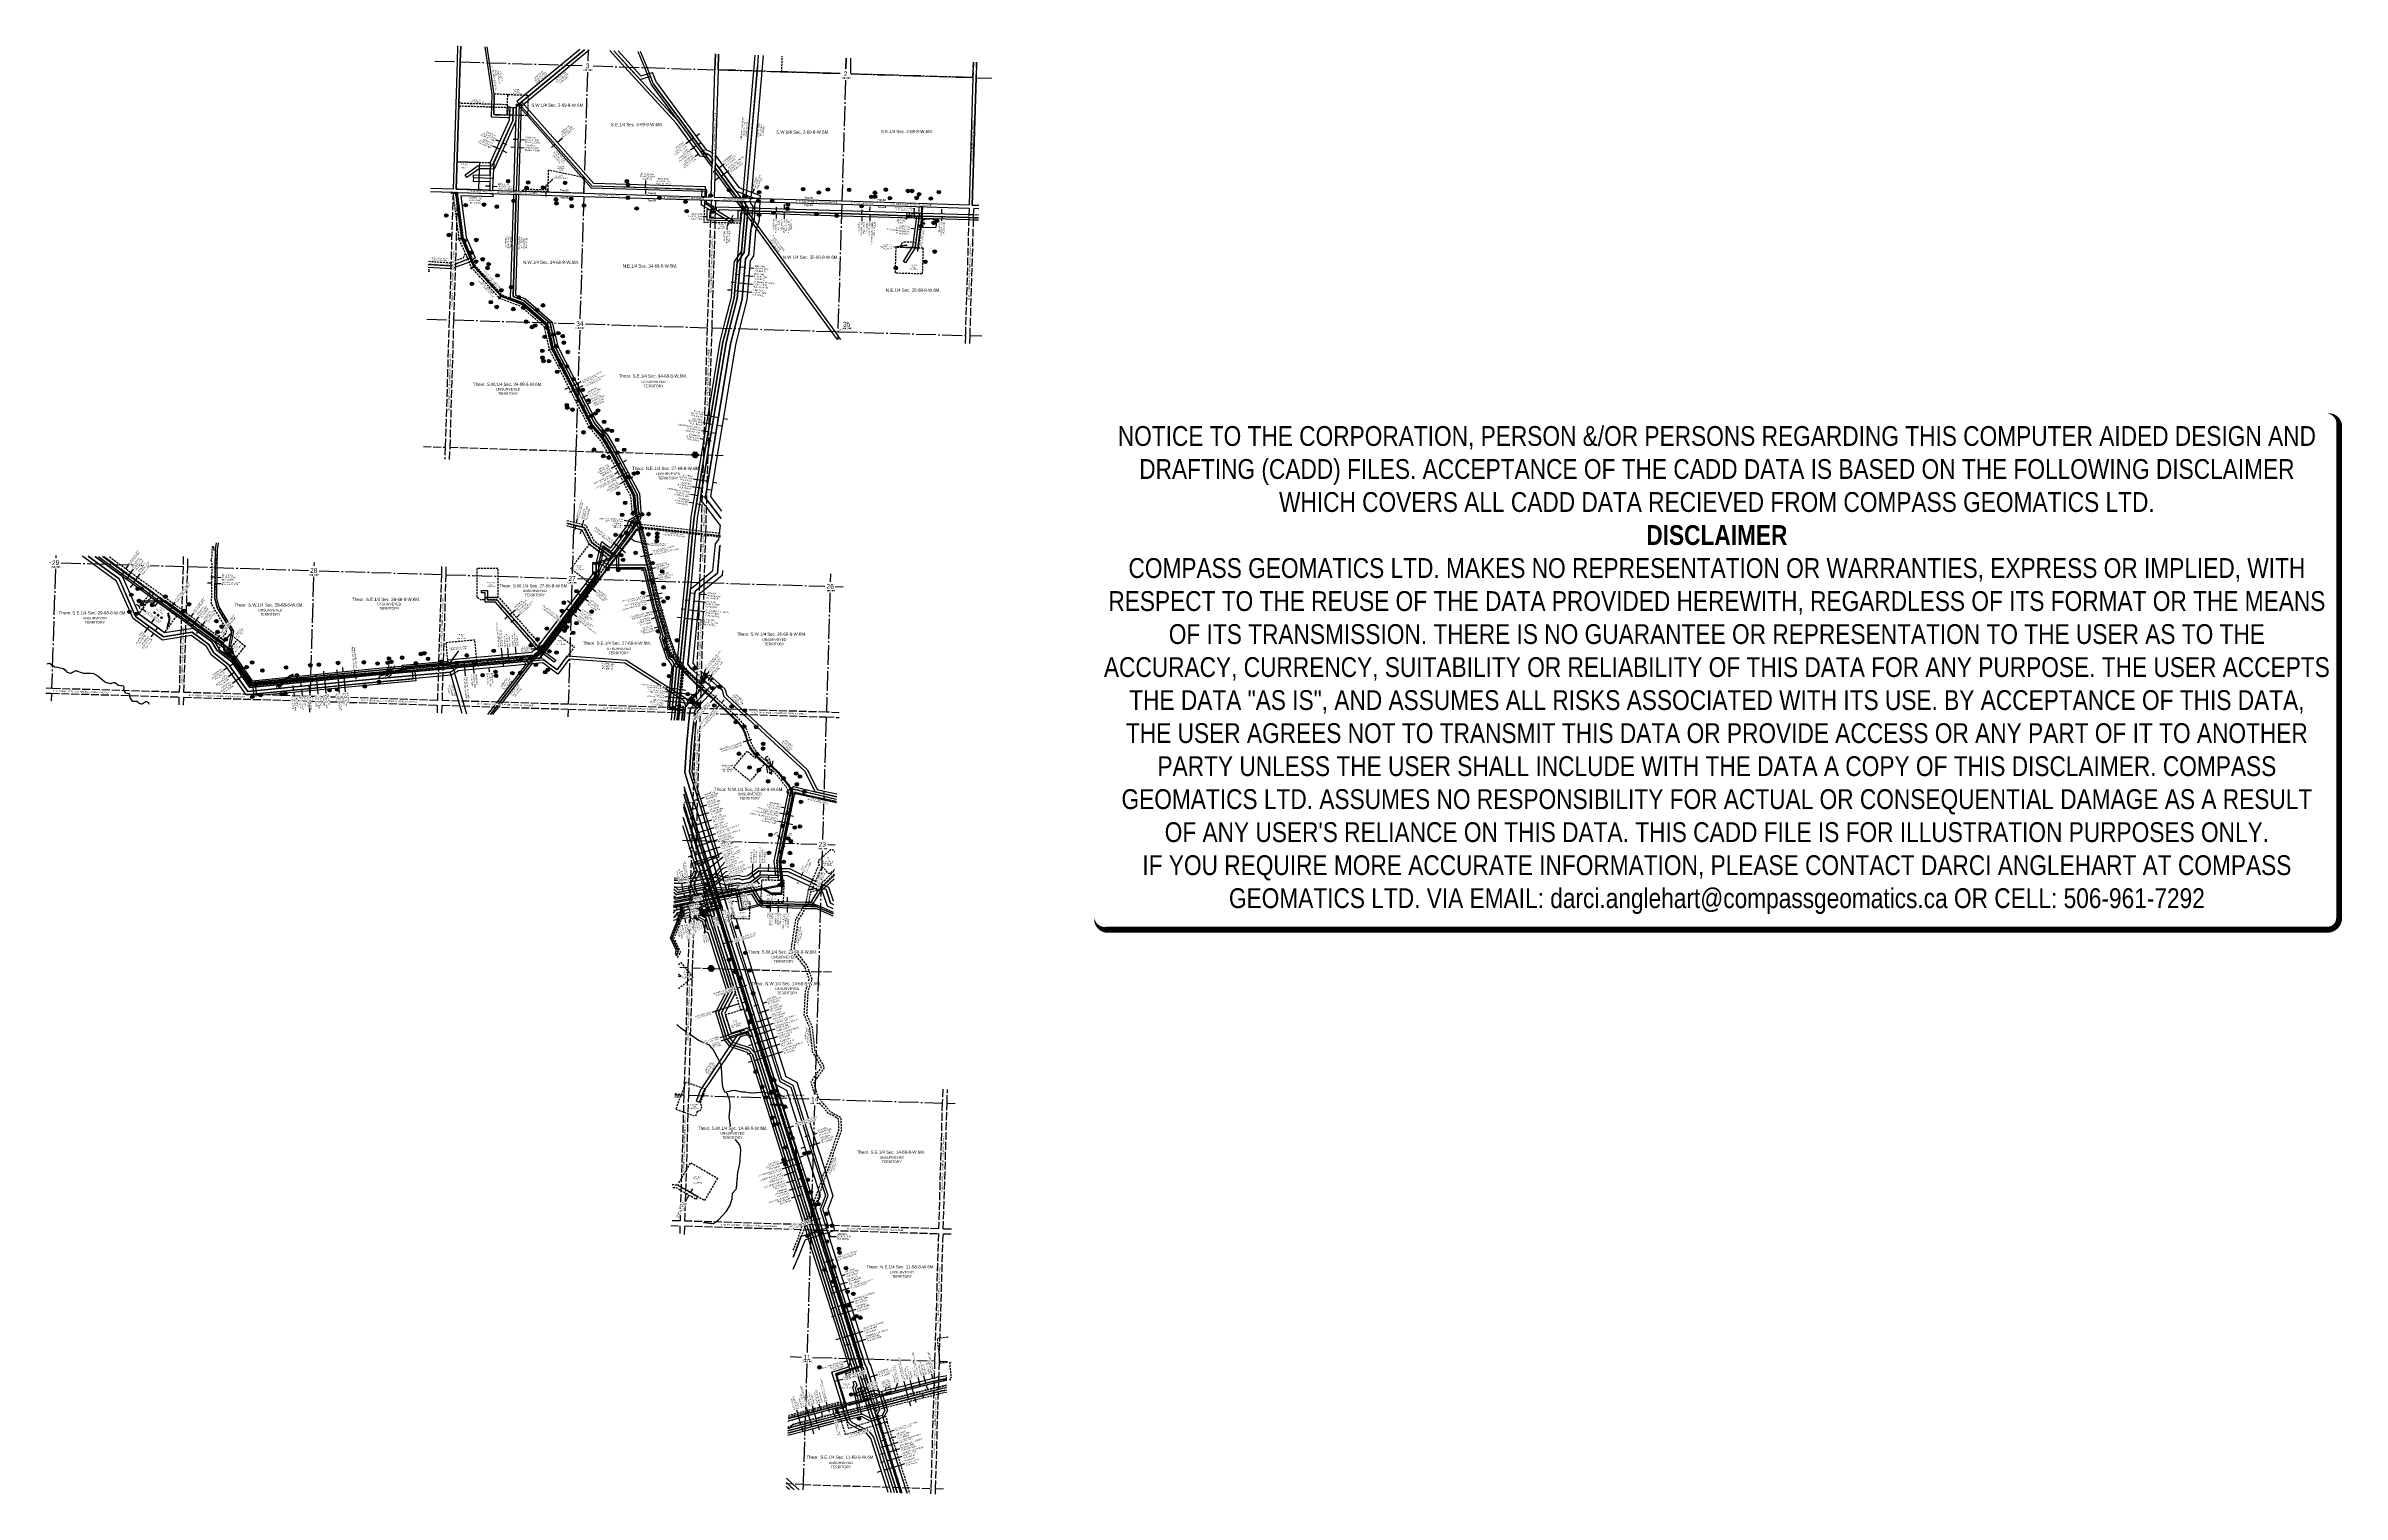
# Model space of a CAD drawing. Extents: x 360027 to 374524, y 6081760 to 6090901.
import ezdxf
from ezdxf.enums import TextEntityAlignment as Align

# ---------------------------------------------------------------- set-up
doc = ezdxf.new("R2010")
doc.units = 0
doc.header["$LTSCALE"] = 5
for name, pattern in [('CALC', [0.15, 0.075, -0.075]), ('foc-ACCESSROAD', [3.75, 2.5, -1.25]), ('foc-FLOWLINE', [3.75, 2.5, -1.25]), ('foc-QUARTERLINE', [33, 25, -3, 2, -3]), ('foc-TOPO', [1, 0.2, -0.8]), ('foc-TOPO-ephemeral', [6.25, 3.125, -0.625, 0.625, -0.625, 0.625, -0.625]), ('foc-UNSURVEYED', [12.5, 10, -2.5]), ('foc-WHEELTRACKS', [2, 0.4, -1.6]), ('PHANTOM2', [31.75, 15.875, -3.175, 3.175, -3.175, 3.175, -3.175]), ('WELLS', [0.5, 0.375, -0.125])]:
    doc.linetypes.add(name, pattern=pattern)
for name, color, linetype in [('10', 1, 'Continuous'), ('9', 3, 'Continuous'), ('ABANDONED-WS', 7, 'WELLS'), ('AS-UNDERLAY-H', 141, 'Continuous'), ('C-AR', 13, 'foc-ACCESSROAD'), ('C-EZE', 13, 'foc-FLOWLINE'), ('C-L13', 13, 'Continuous'), ('C-RW', 13, 'Continuous'), ('C-SYMBOL', 7, 'Continuous'), ('C-WS', 13, 'foc-ACCESSROAD'), ('CALC', 7, 'CALC'), ('CG-NOTES', 7, 'Continuous'), ('CORRIDOR-ID', 7, 'Continuous'), ('L-QSEC', 8, 'foc-QUARTERLINE'), ('L-SEC', 7, 'Continuous'), ('L-SECLBL', 7, 'Continuous'), ('L-UNS-T', 3, 'Continuous'), ('L-USEC', 7, 'foc-UNSURVEYED'), ('P-PROPOSED', 10, 'Continuous'), ('POWERLINE', 10, 'POWER1'), ('SECNO', 7, 'Continuous'), ('T-DRAW', 143, 'foc-TOPO-ephemeral'), ('T-LOW-AREA', 48, 'foc-TOPO'), ('T-SLOPE', 48, 'Continuous'), ('T-WATER', 160, 'Continuous'), ('T-WATER-P3', 160, 'foc-WHEELTRACKS'), ('TITLEBLOCK', 7, 'Continuous'), ('TITLEBLOCK-SHADE', 254, 'Continuous'), ('TOPO', 63, 'Continuous'), ('WELL HEAD', 7, 'Continuous')]:
    doc.layers.add(name, color=color, linetype=linetype)
for name, color, linetype, lineweight in [('C-AR-T', 13, 'Continuous', 9), ('C-RW-T', 13, 'Continuous', 9), ('C-WS-T', 13, 'Continuous', 9), ('T-TEXT', 48, 'Continuous', 18)]:
    doc.layers.add(name, color=color, linetype=linetype, lineweight=lineweight)
doc.layers.add('DISCLAIMER', color=7, linetype='Continuous', plot=False)
doc.styles.add('175L', font='ARIALN.TTF', dxfattribs={"height": 20})
doc.styles.add('80', font='ARIALN.TTF', dxfattribs={"height": 10})
doc.styles.add('80L', font='ARIALN.TTF', dxfattribs={"height": 10})
doc.styles.add('A60', font='arial.ttf', dxfattribs={"height": 7.35})
doc.styles.add('A80', font='arial.ttf', dxfattribs={"height": 9.5})
doc.styles.add('AB100', font='arialbd.ttf', dxfattribs={"height": 11.5})
doc.styles.add('foc-LtypeFont', font='ARIALN.TTF', dxfattribs={"height": 7.35})
doc.styles.add('Linetype', font='ARIALN.TTF')
doc.styles.add('SIMPLEX', font='ARIALN.TTF')
doc.styles.get("Standard").update_dxf_attribs({"font": 'ARIALN.TTF'})
doc.linetypes.add('foc-TOPO-flowdirection-NOLINE', pattern='A,0,[">",foc-LtypeFont,S=0.3,R=0,X=0,Y=-0.945],-20,[">",foc-LtypeFont,S=0.3,R=0,X=0,Y=-0.945],0', length=20)
doc.linetypes.add('POWER1', pattern='A,1.25,["P",Linetype,S=0.15,R=0,X=0.15,Y=-0.075],-0.4', length=1.65)
doc.dimstyles.get("Standard").update_dxf_attribs({"dimtxt": 0.18, "dimasz": 0.18, "dimexe": 0.18, "dimexo": 0.0625, "dimgap": 0.09, "dimtad": 0, "dimtih": 1, "dimtoh": 1, "dimdec": 4, "dimzin": 0, "dimdsep": 46, "dimtxsty": 'Standard', "dimcen": 0.09, "dimadec": 0, "dimazin": 0, "dimtfac": 1, "dimtdec": 4, "dimtofl": 0, "dimtmove": 0, "dimatfit": 3, "dimfxl": 1, "dimtolj": 1, "dimtzin": 0, "dimarcsym": 0})

# ---------------------------------------------------------------- blocks, each defined once
blk = doc.blocks.new('L-SECLBL')
at = {"layer": '9', "color": 7}
for p, q in [((-5, -28), (-12, -28)), ((21, -28), (13, -28))]:
    blk.add_line(p, q, dxfattribs=at)
at = {"layer": '10', "color": 2, "style": 'SIMPLEX'}
blk.add_attdef('SEC', text='', height=30, dxfattribs=at).set_placement((0, 0), align=Align.MIDDLE)
at = {"layer": '10', "color": 5, "style": '80L'}
blk.add_attdef('TWP', text='', height=9.5, dxfattribs=at).set_placement((-14, -27), align=Align.MIDDLE_RIGHT)
blk.add_attdef('RGE', text='', height=9.5, dxfattribs=at).set_placement((4, -27), align=Align.MIDDLE_CENTER)
blk.add_attdef('MER', text='', height=9.5, dxfattribs=at).set_placement((23, -27), align=Align.MIDDLE_LEFT)
blk = doc.blocks.new('*U418')
at = {"layer": 'AS-UNDERLAY-H'}
h = blk.add_hatch(color=256, dxfattribs=at)
h.dxf.hatch_style = 1
edge = h.paths.add_edge_path()
edge.add_arc((0, 0), 11, 0, 360)
at = {"layer": 'CG-NOTES', "color": 182}
blk.add_circle((0, 0), 11, dxfattribs=at)
at = {"color": 182, "style": '80L'}
blk.add_attdef('#', text='', height=10, dxfattribs=at).set_placement((0, 0), align=Align.MIDDLE_CENTER)
blk = doc.blocks.new('Disclaimer_Legal')
at = {"layer": 'DISCLAIMER', "color": 254, "flags": 128}
blk.add_lwpolyline([(-3613, -1105, 37.5, 37.5, 0), (4096, -1105, 37.5, 37.5, 0.414214), (4171, -1030, 37.5, 37.5, 0), (4171, 2079, 37.5, 0, 0.414214), (4096, 2154, 0, 0, 0), (-3613, 2154, 0, 0, 0.414214), (-3688, 2079, 0, 0, 0), (-3688, -1030, 0, 37.5, 0.414214)], format="xyseb", close=True, dxfattribs=at)
at = {"layer": 'DISCLAIMER', "color": 254, "insert": (242, 534), "char_height": 125, "width": 7717.57, "attachment_point": 5, "style": '80'}
blk.add_mtext('NOTICE TO THE CORPORATION, PERSON &/OR PERSONS REGARDING THIS COMPUTER AIDED DESIGN AND DRAFTING (CADD) FILES. ACCEPTANCE OF THE CADD DATA IS BASED ON THE FOLLOWING DISCLAIMER WHICH COVERS ALL CADD DATA RECIEVED FROM COMPASS GEOMATICS LTD.\\P{\\fArial Narrow|b1|i0|c0|p34;DISCLAIMER}\\PCOMPASS GEOMATICS LTD. MAKES NO REPRESENTATION OR WARRANTIES, EXPRESS OR IMPLIED, WITH RESPECT TO THE REUSE OF THE DATA PROVIDED HEREWITH, REGARDLESS OF ITS FORMAT OR THE MEANS OF ITS TRANSMISSION. THERE IS NO GUARANTEE OR REPRESENTATION TO THE USER AS TO THE ACCURACY, CURRENCY, SUITABILITY OR RELIABILITY OF THIS DATA FOR ANY PURPOSE. THE USER ACCEPTS THE DATA "AS IS", AND ASSUMES ALL RISKS ASSOCIATED WITH ITS USE. BY ACCEPTANCE OF THIS DATA, THE USER AGREES NOT TO TRANSMIT THIS DATA OR PROVIDE ACCESS OR ANY PART OF IT TO ANOTHER PARTY UNLESS THE USER SHALL INCLUDE WITH THE DATA A COPY OF THIS DISCLAIMER. COMPASS GEOMATICS LTD. ASSUMES NO RESPONSIBILITY FOR ACTUAL OR CONSEQUENTIAL DAMAGE AS A RESULT OF ANY USER\'S RELIANCE ON THIS DATA. THIS CADD FILE IS FOR ILLUSTRATION PURPOSES ONLY.\\PIF YOU REQUIRE MORE ACCURATE INFORMATION, PLEASE CONTACT DARCI ANGLEHART AT COMPASS GEOMATICS LTD. VIA EMAIL: darci.anglehart@compassgeomatics.ca OR CELL: 506-961-7292', dxfattribs=at)

msp = doc.modelspace()

# ---------------------------------------------------------------- hatches: boundary and pattern name
at = {"layer": 'TITLEBLOCK-SHADE'}
for points in [[(364151, 6088319), (364136, 6088339), (364117, 6088340), (364101, 6088320), (364116, 6088300), (364135, 6088299)], [(364252, 6085076), (364237, 6085097), (364218, 6085098), (364202, 6085078), (364217, 6085058), (364236, 6085057)]]:
    msp.add_hatch(color=256, dxfattribs=at).paths.add_polyline_path(points)

# ---------------------------------------------------------------- linework, layer by layer
at = {"layer": 'ABANDONED-WS', "flags": 128}
msp.add_lwpolyline([(362764, 6090166), (362758, 6089991)], dxfattribs=at)
at = {"layer": 'C-AR', "flags": 128}
for points in [[(364287, 6087805), (364204, 6087814), (364193, 6087815), (364184, 6087816), (364163, 6087818), (364130, 6087822), (364110, 6087824), (364092, 6087827), (363791, 6087861), (363787, 6087861), (363767, 6087861), (363757, 6087882), (363744, 6087912), (363730, 6087949), (363720, 6088059), (363575, 6088333), (363529, 6088410), (363456, 6088496), (363207, 6088984), (363207, 6088984), (363207, 6088984), (363174, 6089128), (363025, 6089256), (362890, 6089308), (362716, 6089499), (362636, 6089682), (362598, 6089977), (362598, 6089977), (362619, 6089976), (362619, 6089976), (362656, 6089688), (362733, 6089510), (362902, 6089325), (363035, 6089273), (363192, 6089139), (363226, 6088991), (363380, 6088690), (363473, 6088507), (363545, 6088422), (363592, 6088343), (363740, 6088065), (363749, 6087953), (363762, 6087922), (363778, 6087882), (363783, 6087882), (364094, 6087847), (364112, 6087845), (364132, 6087842), (364163, 6087839), (364194, 6087835), (364206, 6087834), (364288, 6087825)], [(362442, 6089541), (362579, 6089532), (362584, 6089534), (362615, 6089546), (362663, 6089564), (362675, 6089593), (362692, 6089555), (362691, 6089554), (362583, 6089513), (362441, 6089522)], [(363316, 6087906), (363360, 6087895), (363436, 6087875), (363486, 6087778), (363587, 6087702), (363587, 6087702), (363599, 6087693), (363606, 6087694), (363620, 6087695), (363599, 6087668), (363592, 6087673), (363591, 6087674), (363590, 6087674), (363575, 6087686), (363470, 6087765), (363423, 6087858), (363359, 6087874), (363315, 6087886)], [(360428, 6087676), (360496, 6087627), (360619, 6087537), (360721, 6087463), (361156, 6087144), (361144, 6087129), (360709, 6087446), (360607, 6087521), (360460, 6087628), (360393, 6087677)], [(364881, 6084283), (364858, 6084362), (364885, 6084400), (364924, 6084454), (364889, 6084514), (364868, 6084550), (364850, 6084702), (364815, 6084785), (364823, 6084935), (364847, 6085009), (364829, 6085059), (364818, 6085088), (364733, 6085197), (364761, 6085385), (364804, 6085456), (364813, 6085470), (364819, 6085481), (364826, 6085493), (364827, 6085496), (364843, 6085577), (364863, 6085577), (364882, 6085582), (364895, 6085585), (364907, 6085597), (364922, 6085612), (364922, 6085613), (365006, 6085696)], [(365005, 6085674), (364937, 6085606), (364922, 6085591), (364921, 6085590), (364903, 6085572), (364865, 6085562), (364855, 6085562), (364842, 6085496), (364840, 6085487), (364836, 6085481), (364830, 6085470), (364821, 6085455), (364775, 6085380), (364749, 6085201), (364831, 6085096), (364845, 6085059), (364863, 6085009), (364838, 6084932), (364830, 6084787), (364865, 6084706), (364882, 6084555), (364890, 6084542), (364942, 6084453), (364885, 6084373), (364875, 6084359), (364883, 6084329), (364903, 6084261), (364911, 6084252), (364978, 6084175), (365046, 6084137), (365048, 6084053), (364953, 6083779), (364937, 6083731), (364929, 6083707), (364912, 6083660), (364881, 6083570), (364870, 6083538), (364866, 6083525), (364865, 6083522), (364864, 6083521), (364859, 6083512), (364852, 6083502), (364841, 6083484), (364829, 6083463), (364826, 6083460), (364818, 6083447), (364818, 6083446), (364812, 6083430), (364796, 6083387), (364788, 6083365), (364752, 6083271), (364745, 6083256)], [(364004, 6085162), (364016, 6085180), (364016, 6085181), (364016, 6085182), (363976, 6085269), (364033, 6085411), (364041, 6085432), (364042, 6085435), (364043, 6085437), (364040, 6085454), (364040, 6085456), (364037, 6085472), (364037, 6085473), (364037, 6085475), (364037, 6085476), (364036, 6085481), (364051, 6085483), (364051, 6085479), (364052, 6085476), (364054, 6085463), (364054, 6085460), (364057, 6085442), (364058, 6085440), (364059, 6085436), (364051, 6085417), (363992, 6085269), (364033, 6085180), (364009, 6085142)], [(363998, 6084286), (364041, 6084284), (364038, 6084278), (364033, 6084265), (363997, 6084266)], [(364746, 6083299), (364768, 6083353), (364781, 6083389), (364795, 6083430), (364802, 6083454), (364806, 6083460), (364811, 6083468), (364822, 6083484), (364835, 6083503), (364846, 6083521), (364851, 6083528), (364857, 6083545), (364858, 6083549), (364860, 6083554), (364863, 6083562), (364874, 6083594), (364905, 6083684), (364921, 6083731), (364929, 6083755), (364946, 6083802), (365033, 6084056), (365032, 6084128), (364968, 6084163), (364911, 6084229)], [(363980, 6083714), (364012, 6083712), (364016, 6083710), (364038, 6083697), (364068, 6083680), (364142, 6083637), (364132, 6083620), (364067, 6083658), (364037, 6083675), (364006, 6083693), (363980, 6083694)], [(365740, 6082482), (365731, 6082481), (365744, 6082497), (365744, 6082498), (365742, 6082512), (365734, 6082592), (365742, 6082593)], [(364712, 6082187), (364717, 6082180), (364744, 6082202), (365013, 6082272), (365247, 6082328), (365312, 6082349), (365428, 6082379), (365635, 6082432), (365714, 6082449)], [(365714, 6082444), (365636, 6082427), (365429, 6082374), (365313, 6082344), (365249, 6082324), (365015, 6082267), (364747, 6082198), (364716, 6082172), (364712, 6082178)], [(365714, 6082432), (365680, 6082426), (365663, 6082421), (365632, 6082414), (365326, 6082336), (365325, 6082336), (365310, 6082332), (365281, 6082324), (365258, 6082317), (365252, 6082316), (365250, 6082315), (365247, 6082314), (365230, 6082310), (365215, 6082305), (365169, 6082293), (365157, 6082289), (365154, 6082289), (365103, 6082274), (365089, 6082271), (365072, 6082267), (364883, 6082221), (364819, 6082205), (364772, 6082192), (364712, 6082174)], [(364713, 6082220), (364807, 6082250), (364821, 6082253), (365076, 6082320), (365217, 6082356), (365296, 6082376), (365311, 6082379), (365312, 6082380), (365362, 6082392), (365367, 6082393), (365473, 6082421), (365634, 6082461), (365639, 6082462), (365664, 6082469), (365671, 6082471), (365697, 6082475), (365712, 6082478), (365715, 6082478)], [(364721, 6081788), (364701, 6081807)], [(364702, 6081834), (364713, 6081823), (364752, 6081787)]]:
    msp.add_lwpolyline(points, dxfattribs=at)
for points in [[(365540, 6089847), (365540, 6089842), (365494, 6089843), (365494, 6089848), (365540, 6089847)], [(365559, 6089806), (365536, 6089627), (365515, 6089627), (365520, 6089662), (365539, 6089808), (365540, 6089847), (365541, 6089887), (365561, 6089886), (365559, 6089806)], [(361402, 6086870), (361321, 6086862), (361210, 6087019), (361220, 6087031), (361325, 6086883), (362106, 6086959), (362566, 6087001), (362591, 6087004), (363135, 6087053), (363135, 6087053), (363448, 6087468), (363448, 6087468), (363496, 6087532), (363590, 6087656), (363590, 6087656), (363660, 6087747), (363714, 6087820), (363744, 6087862), (363752, 6087875), (363757, 6087882), (363767, 6087861), (363731, 6087808), (363676, 6087735), (363606, 6087644), (363606, 6087644), (363576, 6087605), (363512, 6087520), (363464, 6087456), (363146, 6087034), (363146, 6087034), (363146, 6087034), (362108, 6086939), (361402, 6086870)], [(364023, 6086980), (363989, 6087037), (363984, 6087045), (363941, 6087172), (363929, 6087206), (363880, 6087374), (363821, 6087626), (363767, 6087861), (363787, 6087861), (363900, 6087378), (363948, 6087211), (364002, 6087054), (364037, 6086994), (364039, 6086992), (364147, 6086883), (364241, 6086802), (364405, 6086650), (364440, 6086607), (364457, 6086570), (364478, 6086504), (364495, 6086470), (364522, 6086433), (364617, 6086350), (364654, 6086315), (364719, 6086233), (364738, 6086200), (364744, 6086159), (364661, 6085752), (364661, 6085752), (364673, 6085634), (364673, 6085634), (364653, 6085635), (364641, 6085753), (364724, 6086159), (364718, 6086193), (364703, 6086222), (364640, 6086301), (364603, 6086335), (364507, 6086419), (364478, 6086459), (364460, 6086496), (364439, 6086563), (364423, 6086597), (364391, 6086637), (364227, 6086787), (364134, 6086868)], [(361085, 6087740), (361085, 6087720), (361098, 6087720), (361098, 6087718), (361097, 6087685), (361107, 6087685), (361107, 6087665), (361097, 6087665), (361097, 6087630), (361096, 6087611), (361096, 6087608), (361096, 6087598), (361094, 6087412), (361109, 6087357), (361202, 6087203), (361190, 6087188), (361156, 6087144), (361125, 6087167), (361145, 6087170), (361166, 6087196), (361167, 6087221), (361073, 6087377), (361076, 6087609), (361077, 6087635), (361070, 6087656), (361077, 6087675), (361078, 6087740), (361085, 6087740)], [(360690, 6087421), (360632, 6087342), (360616, 6087353), (360674, 6087432), (360681, 6087442), (360684, 6087446), (360682, 6087460), (360681, 6087467), (360709, 6087446), (360706, 6087442), (360690, 6087421), (360690, 6087421)], [(362891, 6087414), (363146, 6087124), (363148, 6087122), (363162, 6087111), (363168, 6087107), (363170, 6087105), (363173, 6087103), (363161, 6087087), (363158, 6087089), (363156, 6087091), (363150, 6087095), (363134, 6087107), (362873, 6087404), (362815, 6087404), (362815, 6087407), (362815, 6087419), (362815, 6087419), (362880, 6087419), (362880, 6087426), (362891, 6087414)], [(362591, 6087004), (362566, 6087001), (362566, 6087006), (362586, 6087008), (362591, 6087004)], [(364164, 6086877), (364160, 6086872), (364149, 6086882), (364165, 6086900), (364171, 6086906), (364188, 6086926), (364199, 6086915), (364182, 6086896), (364164, 6086877)], [(364124, 6086794), (364110, 6086779), (364109, 6086793), (364133, 6086819), (364135, 6086821), (364141, 6086849), (364148, 6086856), (364155, 6086850), (364150, 6086844), (364144, 6086816), (364132, 6086803), (364124, 6086794)], [(364190, 6085591), (364180, 6085590), (364176, 6085604), (364172, 6085614), (364165, 6085638), (364159, 6085657), (364152, 6085678), (364149, 6085688), (364159, 6085691), (364169, 6085659), (364175, 6085640), (364181, 6085620), (364182, 6085616), (364185, 6085606), (364190, 6085591)], [(364209, 6085531), (364199, 6085529), (364196, 6085539), (364193, 6085550), (364190, 6085558), (364184, 6085577), (364194, 6085579), (364195, 6085574), (364198, 6085565), (364200, 6085560), (364202, 6085552), (364206, 6085541), (364209, 6085531)], [(364418, 6084817), (364415, 6084816), (364380, 6084925), (364333, 6085074), (364312, 6085141), (364310, 6085146), (364249, 6085338), (364245, 6085352), (364236, 6085381), (364222, 6085425), (364219, 6085432), (364218, 6085437), (364217, 6085439), (364215, 6085447), (364213, 6085451), (364213, 6085453), (364210, 6085461), (364209, 6085464), (364207, 6085470), (364207, 6085473), (364204, 6085481), (364203, 6085483), (364201, 6085489), (364201, 6085492), (364197, 6085504), (364196, 6085506), (364193, 6085516), (364213, 6085519), (364216, 6085510), (364217, 6085508), (364220, 6085495), (364221, 6085493), (364223, 6085487), (364224, 6085484), (364229, 6085468), (364230, 6085465), (364234, 6085453), (364237, 6085443), (364241, 6085429), (364255, 6085387), (364259, 6085373), (364264, 6085358), (364268, 6085344), (364331, 6085147), (364354, 6085073), (364434, 6084822), (364418, 6084817)], [(364363, 6085564), (364358, 6085563), (364356, 6085569), (364354, 6085581), (364359, 6085582), (364361, 6085570), (364363, 6085564)], [(364052, 6085393), (364040, 6085390), (364043, 6085398), (364047, 6085407), (364076, 6085412), (364090, 6085415), (364094, 6085415), (364098, 6085401), (364089, 6085400), (364052, 6085393)], [(364409, 6084686), (364415, 6084667), (364448, 6084678), (364449, 6084673), (364411, 6084661), (364410, 6084666), (364404, 6084685), (364409, 6084686)], [(365367, 6082393), (365362, 6082392), (365359, 6082402), (365358, 6082407), (365363, 6082408), (365364, 6082403), (365367, 6082393)]]:
    msp.add_lwpolyline(points, close=True, dxfattribs=at)
at = {"layer": 'C-AR-T', "flags": 128}
msp.add_lwpolyline([(365510, 6089875), (365501, 6089875)], dxfattribs=at)
at = {"layer": 'C-EZE', "flags": 128}
for points in [[(362624, 6089974), (362661, 6089689), (362738, 6089513), (362905, 6089330), (363038, 6089278), (363197, 6089142), (363231, 6088992), (363384, 6088693), (363478, 6088510), (363550, 6088425), (363597, 6088346), (363745, 6088066), (363755, 6087955), (363755, 6087955), (363755, 6087955), (363755, 6087955), (363779, 6087894), (363781, 6087888), (363790, 6087867), (363791, 6087861), (363792, 6087855), (363793, 6087854), (363870, 6087523), (363907, 6087368), (363966, 6087167), (364003, 6087065), (364016, 6087044), (364031, 6087018), (364046, 6086994), (364045, 6086985), (364044, 6086977), (364030, 6087001), (364028, 6087003), (364014, 6087026), (363995, 6087058), (363981, 6087052), (363974, 6087048), (363972, 6087054), (363979, 6087057), (363992, 6087064), (363957, 6087161), (363943, 6087156), (363938, 6087154), (363936, 6087160), (363941, 6087162), (363956, 6087167), (363896, 6087366), (363860, 6087523), (363781, 6087862), (363772, 6087883), (363766, 6087898), (363745, 6087949), (363745, 6087949), (363723, 6087944), (363722, 6087950), (363744, 6087955), (363735, 6088063), (363588, 6088341), (363541, 6088419), (363471, 6088502), (363454, 6088491), (363450, 6088496), (363467, 6088507), (363375, 6088688), (363222, 6088986), (363200, 6088978), (363198, 6088984), (363220, 6088992), (363187, 6089136), (363033, 6089269), (362902, 6089320), (362887, 6089303), (362883, 6089307), (362897, 6089323), (362731, 6089505), (362710, 6089492), (362707, 6089497), (362727, 6089510), (362652, 6089683), (362632, 6089676), (362630, 6089682), (362651, 6089689), (362614, 6089970), (362614, 6089970), (362588, 6089970), (362588, 6089976), (362614, 6089976), (362614, 6089976), (362624, 6089976), (362624, 6089974)], [(363721, 6087884), (363721, 6087884), (363722, 6087899), (363766, 6087898), (363772, 6087883), (363721, 6087884)], [(364135, 6086907), (364150, 6086893), (364165, 6086910), (364165, 6086910), (364166, 6086910), (364173, 6086908), (364188, 6086905), (364188, 6086903), (364186, 6086894), (364183, 6086895), (364181, 6086895), (364169, 6086898), (364165, 6086894), (364153, 6086881), (364151, 6086879), (364135, 6086893), (364077, 6086945), (364054, 6086968), (364055, 6086973), (364055, 6086981), (364056, 6086982), (364084, 6086953), (364135, 6086907)], [(364221, 6085565), (364205, 6085561), (364203, 6085576), (364217, 6085578), (364221, 6085565)], [(364235, 6085558), (364232, 6085558), (364230, 6085565), (364234, 6085566), (364235, 6085558)]]:
    msp.add_lwpolyline(points, close=True, dxfattribs=at)
at = {"layer": 'C-EZE', "elevation": -761, "flags": 128}
msp.add_lwpolyline([(363781, 6087888), (363779, 6087893), (363779, 6087894), (363782, 6087894), (363782, 6087888), (363781, 6087888)], close=True, dxfattribs=at)
at = {"layer": 'C-EZE', "flags": 128}
for points in [[(364287, 6087800), (364277, 6087801), (364258, 6087803), (364204, 6087809), (364193, 6087810), (364184, 6087811), (364163, 6087814), (364141, 6087816), (364129, 6087817), (364109, 6087820), (364091, 6087822), (363871, 6087846), (363793, 6087854), (363792, 6087855), (363791, 6087861), (363790, 6087865), (364092, 6087832), (364110, 6087830), (364130, 6087828), (364163, 6087824), (364193, 6087821), (364278, 6087812), (364287, 6087811)], [(364011, 6086644), (364016, 6086693), (364017, 6086706), (364018, 6086716), (364019, 6086723), (364020, 6086736), (364025, 6086786), (364028, 6086808), (364030, 6086837), (364042, 6086957), (364044, 6086977), (364045, 6086985), (364046, 6086994), (364049, 6086990), (364055, 6086981), (364055, 6086973), (364052, 6086947), (364041, 6086836), (364037, 6086802), (364035, 6086779), (364031, 6086735), (364030, 6086723), (364029, 6086715), (364028, 6086705), (364027, 6086700), (364027, 6086693), (364022, 6086644)], [(365423, 6081767), (365215, 6082423), (365171, 6082563), (364908, 6083391), (364633, 6084260), (364260, 6085442), (364053, 6086097)], [(364054, 6086117), (364106, 6085950), (364127, 6085885), (364170, 6085747), (364220, 6085597), (364267, 6085449), (364648, 6084244), (364760, 6083895), (364909, 6083423), (364918, 6083395), (365181, 6082566), (365190, 6082553), (365230, 6082426), (365364, 6081981), (365421, 6081802), (365432, 6081766)], [(363992, 6085535), (364003, 6085528), (364017, 6085525), (364094, 6085540), (364121, 6085545), (364124, 6085545), (364139, 6085548), (364165, 6085553), (364180, 6085556), (364190, 6085558), (364200, 6085560), (364221, 6085565), (364224, 6085556), (364202, 6085552), (364193, 6085550), (364183, 6085548), (364168, 6085546), (364141, 6085540), (364124, 6085537), (364123, 6085537), (364093, 6085531), (364001, 6085514), (363991, 6085520)], [(364714, 6082247), (364821, 6082276), (365050, 6082336), (365060, 6082338), (365068, 6082337), (365083, 6082334), (365100, 6082330), (365164, 6082346), (365176, 6082349), (365190, 6082353), (365199, 6082356), (365214, 6082360), (365231, 6082365), (365233, 6082358), (365234, 6082355), (365217, 6082350), (365202, 6082346), (365167, 6082336), (365100, 6082319), (365095, 6082320), (365093, 6082321), (365072, 6082325), (365061, 6082328), (365053, 6082326), (364821, 6082265), (364714, 6082237)], [(364715, 6082257), (364822, 6082286), (365042, 6082343), (365044, 6082334), (365048, 6082324), (365052, 6082310), (365052, 6082309), (365065, 6082269), (365066, 6082265), (365070, 6082255), (365074, 6082240), (365079, 6082226), (365095, 6082175), (365322, 6082247), (365329, 6082249), (365339, 6082218), (365322, 6082212), (365294, 6082203), (365286, 6082201), (365283, 6082200), (365267, 6082195), (365251, 6082190), (365193, 6082171), (365169, 6082164), (365076, 6082134), (365050, 6082218), (365045, 6082233), (365041, 6082247), (365037, 6082258), (365036, 6082261), (365023, 6082302), (365023, 6082303), (365019, 6082317), (364821, 6082265), (364714, 6082236)], [(365713, 6082401), (365687, 6082397), (365662, 6082390), (365631, 6082382), (365334, 6082307), (365319, 6082303), (365288, 6082294), (365267, 6082288), (365264, 6082298), (365262, 6082303), (365286, 6082309), (365315, 6082317), (365329, 6082321), (365330, 6082321), (365632, 6082398), (365662, 6082406), (365684, 6082411), (365713, 6082416)], [(365464, 6081765), (365453, 6081801), (365322, 6082212), (365337, 6082217), (365469, 6081800), (365480, 6081765)]]:
    msp.add_lwpolyline(points, dxfattribs=at)
at = {"layer": 'C-L13'}
for p, q in [((363613, 6090870), (363778, 6090689)), ((363640, 6090869), (363784, 6090711)), ((363778, 6090689), (363845, 6090709)), ((363784, 6090711), (363856, 6090733)), ((363864, 6090660), (363845, 6090709)), ((363882, 6090670), (363856, 6090733)), ((363864, 6090660), (364035, 6090429)), ((363882, 6090670), (364051, 6090441)), ((364035, 6090429), (364182, 6090227)), ((364051, 6090441), (364195, 6090244)), ((364215, 6090214), (364182, 6090227)), ((364227, 6090230), (364195, 6090244)), ((364215, 6090214), (364235, 6090187)), ((364227, 6090230), (364235, 6090219))]:
    msp.add_line(p, q, dxfattribs=at)
at = {"layer": 'C-L13', "flags": 128}
for points in [[(363612, 6090870), (363694, 6090780), (364021, 6090423), (364168, 6090222), (364215, 6090214), (364235, 6090187), (364234, 6090157), (364204, 6090197), (364158, 6090205), (364008, 6090410), (363681, 6090768), (363587, 6090871)], [(363765, 6090866), (363806, 6090764), (363851, 6090653), (364023, 6090420), (364233, 6090133), (364234, 6090157), (364035, 6090429), (363864, 6090660), (363823, 6090764), (363782, 6090865)], [(364525, 6090842), (364517, 6090742), (364447, 6089940), (364427, 6089941), (364497, 6090743), (364505, 6090842)]]:
    msp.add_lwpolyline(points, dxfattribs=at)
at = {"layer": 'C-RW'}
msp.add_lwpolyline([(362798, 6090895), (362843, 6090596), (362838, 6090452), (362941, 6090449), (362956, 6090448), (362958, 6090513), (362943, 6090514), (362941, 6090464), (362854, 6090467), (362858, 6090596), (362845, 6090680), (362813, 6090895)], dxfattribs=at)
at = {"layer": 'C-RW', "flags": 128}
for points in [[(363397, 6090877), (363001, 6090550), (363014, 6090535), (363427, 6090876)], [(363427, 6090876), (363014, 6090535), (363027, 6090520), (363457, 6090875)], [(364555, 6090841), (364547, 6090741), (364481, 6089978), (364478, 6089947), (364477, 6089939), (364447, 6089940), (364449, 6089958), (364452, 6089989), (364517, 6090742), (364519, 6090768)], [(365078, 6090824), (365076, 6090755)], [(365108, 6090823), (365106, 6090726)], [(362441, 6089522), (362583, 6089513), (362583, 6089513), (362691, 6089554), (362713, 6089570), (362661, 6089689), (362624, 6089974), (362624, 6089976), (362848, 6089969), (362848, 6089949), (362647, 6089955), (362681, 6089694), (362737, 6089564), (362701, 6089536), (362586, 6089493), (362586, 6089493), (362441, 6089502)], [(363976, 6086645), (363981, 6086694), (363983, 6086709), (363983, 6086714), (363978, 6086720), (363973, 6086725), (363965, 6086733), (363967, 6086753), (363973, 6086819), (363976, 6086841), (363990, 6086987), (363995, 6086993), (364006, 6087005), (364008, 6087008), (364013, 6087013), (364014, 6087026), (364015, 6087035), (364016, 6087044), (364055, 6087435), (364063, 6087517), (364091, 6087822), (364092, 6087827), (364092, 6087832), (364094, 6087847), (364101, 6087927), (364166, 6088318), (364181, 6088409), (364218, 6088633), (364284, 6089034), (364305, 6089119), (364318, 6089169), (364355, 6089315), (364358, 6089352), (364358, 6089356), (364374, 6089540), (364395, 6089570), (364418, 6089602), (364439, 6089845), (364439, 6089851), (364440, 6089860), (364441, 6089873), (364436, 6089880), (364424, 6089898), (364407, 6089920), (364425, 6089920), (364430, 6089920), (364444, 6089901), (364459, 6089880), (364460, 6089878), (364458, 6089860), (364458, 6089851), (364457, 6089849), (364457, 6089845), (364456, 6089829), (364436, 6089597), (364435, 6089596), (364415, 6089567), (364392, 6089534), (364373, 6089310), (364324, 6089118), (364301, 6089031), (364214, 6088498), (364184, 6088318), (364177, 6088273), (364119, 6087925), (364112, 6087846), (364112, 6087845), (364110, 6087830), (364110, 6087826), (364110, 6087824), (364109, 6087820), (364109, 6087818), (364107, 6087798), (364081, 6087516), (364073, 6087434), (364031, 6087018), (364031, 6087009), (364030, 6087006), (364008, 6086976), (363995, 6086844), (363984, 6086739), (363999, 6086724), (364002, 6086721), (364001, 6086717), (364001, 6086708), (364000, 6086703), (363999, 6086694), (363994, 6086645)], [(363994, 6086645), (363995, 6086654), (364014, 6086842), (364028, 6086972), (364030, 6087001), (364030, 6087006), (364031, 6087009), (364031, 6087018), (364073, 6087434), (364081, 6087516), (364107, 6087798), (364109, 6087818), (364109, 6087820), (364110, 6087824), (364110, 6087826), (364110, 6087830), (364112, 6087845), (364112, 6087846), (364119, 6087925), (364177, 6088273), (364184, 6088318), (364214, 6088498), (364301, 6089031), (364324, 6089118), (364373, 6089310), (364392, 6089534), (364395, 6089570), (364413, 6089780), (364415, 6089795), (364419, 6089846), (364420, 6089861), (364422, 6089875), (364422, 6089881), (364424, 6089898), (364425, 6089920), (364430, 6089920), (364445, 6089919), (364444, 6089901), (364442, 6089880), (364441, 6089873), (364440, 6089860), (364439, 6089851), (364439, 6089845), (364418, 6089602), (364415, 6089567), (364392, 6089307), (364344, 6089118), (364321, 6089026), (364209, 6088347), (364204, 6088317), (364172, 6088123), (364169, 6088105), (364159, 6088041), (364139, 6087922), (364132, 6087844), (364132, 6087842), (364130, 6087828), (364130, 6087823), (364130, 6087822), (364129, 6087817), (364101, 6087515), (364097, 6087474), (364093, 6087432), (364047, 6086970), (364034, 6086840), (364015, 6086654), (364014, 6086644)], [(364058, 6086643), (364062, 6086683), (364063, 6086692), (364066, 6086722), (364067, 6086732), (364082, 6086749), (364093, 6086761), (364103, 6086772), (364110, 6086779), (364124, 6086794), (364132, 6086803), (364144, 6086816), (364163, 6086838), (364167, 6086842), (364181, 6086857), (364164, 6086871), (364135, 6086898), (364079, 6086947), (364055, 6086981), (364049, 6086989), (364093, 6087432), (364097, 6087474), (364130, 6087500), (364147, 6087514), (364154, 6087520), (364185, 6087545), (364238, 6087589), (364254, 6087757), (364275, 6087786), (364277, 6087801), (364278, 6087806), (364278, 6087812), (364280, 6087826), (364286, 6087873), (364198, 6087989), (364169, 6088027), (364165, 6088032), (364159, 6088041), (364169, 6088105), (364172, 6088123), (364204, 6088317), (364209, 6088347), (364321, 6089026), (364344, 6089118), (364392, 6089307), (364415, 6089567), (364435, 6089596), (364436, 6089597), (364456, 6089829), (364457, 6089845), (364457, 6089849), (364458, 6089851), (364458, 6089860), (364460, 6089878), (364459, 6089880), (364444, 6089901), (364445, 6089919), (364475, 6089918), (364475, 6089909), (364491, 6089887), (364490, 6089879), (364488, 6089859), (364487, 6089844), (364485, 6089814), (364483, 6089792), (364478, 6089739), (364465, 6089586), (364465, 6089585), (364444, 6089556), (364422, 6089302), (364375, 6089117), (364350, 6089020), (364234, 6088316), (364202, 6088121), (364199, 6088101), (364190, 6088049), (364200, 6088036), (364291, 6087917)], [(364291, 6087917), (364200, 6088036), (364190, 6088049), (364199, 6088101), (364202, 6088121), (364234, 6088316), (364350, 6089020), (364375, 6089117), (364422, 6089302), (364444, 6089556), (364465, 6089585), (364465, 6089586), (364478, 6089739), (364492, 6089779), (364498, 6089796), (364501, 6089806), (364502, 6089843), (364503, 6089858), (364503, 6089878), (364505, 6089917), (364535, 6089917), (364533, 6089877), (364533, 6089857), (364532, 6089842), (364531, 6089800), (364519, 6089767), (364513, 6089749), (364507, 6089732), (364494, 6089575), (364473, 6089545), (364452, 6089297), (364406, 6089116), (364380, 6089014), (364265, 6088315), (364222, 6088057), (364292, 6087964)], [(365915, 6089800), (365884, 6089801), (365853, 6089802), (365558, 6089811), (365553, 6089811), (365538, 6089812), (365523, 6089812), (365508, 6089813), (365049, 6089827), (364532, 6089842), (364502, 6089843), (364487, 6089844), (364462, 6089845), (364458, 6089845), (364457, 6089845), (364443, 6089845), (364439, 6089845), (364419, 6089846), (364413, 6089846), (364411, 6089795), (364367, 6089796), (364333, 6089797), (364253, 6089799), (364223, 6089800), (364201, 6089801), (364203, 6089869), (364214, 6089869), (364225, 6089868), (364232, 6089868), (364242, 6089868), (364245, 6089868), (364245, 6089853), (364241, 6089853), (364240, 6089853), (364231, 6089853), (364225, 6089853), (364218, 6089854), (364217, 6089816), (364223, 6089815), (364254, 6089814), (364307, 6089813), (364348, 6089812), (364397, 6089810), (364398, 6089862), (364420, 6089861), (364428, 6089861), (364432, 6089860), (364440, 6089860), (364451, 6089860), (364458, 6089860), (364488, 6089859), (364489, 6089859), (364503, 6089858), (364518, 6089858), (364533, 6089857), (365049, 6089842), (365050, 6089842), (365463, 6089829), (365493, 6089828), (365518, 6089827), (365524, 6089827), (365538, 6089827), (365553, 6089826), (365558, 6089826), (365854, 6089817), (365884, 6089816), (365915, 6089815)], [(365024, 6089048), (364988, 6089098), (364572, 6089669), (364439, 6089851), (364422, 6089875), (364388, 6089921), (364407, 6089920), (364424, 6089898), (364441, 6089873), (364713, 6089502), (365007, 6089098), (365026, 6089071), (365028, 6089068), (365043, 6089047)], [(365915, 6089815), (365884, 6089816), (365854, 6089817), (365558, 6089826), (365553, 6089826), (365538, 6089827), (365524, 6089827), (365518, 6089827), (365493, 6089828), (365463, 6089829), (365464, 6089849), (365494, 6089848), (365539, 6089847), (365554, 6089846), (365559, 6089846), (365854, 6089837), (365885, 6089836), (365916, 6089835)], [(363315, 6087891), (363359, 6087880), (363426, 6087862), (363474, 6087768), (363578, 6087690), (363587, 6087683), (363594, 6087678), (363585, 6087660), (363582, 6087653), (363581, 6087653), (363570, 6087631), (363569, 6087628), (363561, 6087613), (363543, 6087621), (363552, 6087639), (363555, 6087646), (363562, 6087658), (363567, 6087669), (363569, 6087672), (363482, 6087737), (363458, 6087755), (363412, 6087845), (363359, 6087859), (363315, 6087871)], [(360293, 6087679), (360360, 6087631), (360489, 6087536), (360593, 6087300), (360769, 6087171), (360950, 6087200), (361055, 6087123), (361088, 6087069), (361182, 6086995), (361302, 6086825), (361302, 6086825), (362111, 6086905), (362580, 6086947), (362602, 6086962), (362624, 6086977), (363048, 6087015), (363065, 6087017), (363170, 6087026), (363255, 6086963), (363321, 6087050), (363690, 6087024), (363966, 6086847), (363976, 6086841), (363993, 6086830), (364011, 6086818), (364028, 6086808), (364030, 6086806), (364037, 6086802), (364072, 6086780), (364082, 6086749), (364067, 6086732), (364055, 6086767), (364035, 6086779), (364028, 6086784), (364025, 6086786), (364009, 6086796), (363990, 6086808), (363973, 6086819), (363964, 6086825), (363683, 6087005), (363330, 6087029), (363259, 6086935), (363164, 6087006), (362631, 6086957), (362607, 6086942), (362587, 6086928), (362585, 6086928), (362113, 6086885), (361292, 6086804), (361167, 6086981), (361073, 6087055), (361040, 6087109), (360945, 6087179), (360763, 6087150), (360577, 6087287), (360473, 6087523), (360324, 6087632), (360258, 6087680)], [(362656, 6086686), (362585, 6086928), (362580, 6086947), (362111, 6086905), (361302, 6086825), (361302, 6086825), (361182, 6086995), (361088, 6087069), (361055, 6087123), (360950, 6087200), (360769, 6087171), (360593, 6087300), (360489, 6087536), (360360, 6087631), (360293, 6087679)], [(360337, 6087678), (360404, 6087630), (360509, 6087553), (360614, 6087316), (360775, 6087198), (360957, 6087226), (361074, 6087140), (361107, 6087086), (361200, 6087013), (361314, 6086852), (362109, 6086930), (362598, 6086974), (362602, 6086962), (362607, 6086942), (362682, 6086685)], [(362818, 6086681), (363059, 6086996), (363048, 6087015), (362109, 6086930), (361314, 6086852), (361200, 6087013), (361107, 6087086), (361074, 6087140), (360957, 6087226), (360852, 6087303), (360852, 6087303), (360690, 6087421), (360674, 6087432), (360589, 6087495), (360509, 6087553), (360404, 6087630), (360337, 6087678)], [(360358, 6087678), (360425, 6087629), (360596, 6087505), (360681, 6087442), (360697, 6087430), (361089, 6087144), (361123, 6087088), (361209, 6087021), (361321, 6086862), (361321, 6086862), (361321, 6086862), (362108, 6086940), (363059, 6087026), (363076, 6086998), (362833, 6086680)], [(360393, 6087677), (360460, 6087628), (360709, 6087446), (361144, 6087129), (361205, 6087083), (361202, 6087079), (361182, 6087094), (361140, 6087125), (360706, 6087442), (360452, 6087628), (360385, 6087677)], [(361114, 6087765), (361108, 6087720), (361108, 6087717), (361106, 6087608), (361104, 6087414), (361118, 6087361), (361212, 6087206), (361205, 6087175), (361193, 6087115), (361184, 6087117), (361196, 6087182), (361201, 6087204), (361199, 6087206), (361109, 6087357), (361094, 6087412), (361096, 6087608), (361096, 6087611), (361098, 6087718), (361098, 6087720), (361104, 6087765)], [(364042, 6086643), (364047, 6086692), (364047, 6086698), (364048, 6086703), (364028, 6086705), (364020, 6086706), (364017, 6086706), (364001, 6086708), (363983, 6086709), (363953, 6086712), (363954, 6086725), (363964, 6086825), (363966, 6086847), (363980, 6086982), (363978, 6086993), (363961, 6087021), (363950, 6087027), (363903, 6087164), (363908, 6087174), (363910, 6087181), (363858, 6087355), (363818, 6087524), (363801, 6087597), (363632, 6087596), (363632, 6087606), (363632, 6087626), (363632, 6087668), (363627, 6087672), (363611, 6087684), (363603, 6087690), (363599, 6087693), (363587, 6087702), (363587, 6087702), (363551, 6087729), (363547, 6087713), (363546, 6087708), (363542, 6087692), (363532, 6087650), (363529, 6087638), (363528, 6087632), (363518, 6087634), (363518, 6087635), (363521, 6087647), (363525, 6087662), (363533, 6087698), (363537, 6087714), (363539, 6087720), (363542, 6087735), (363545, 6087746), (363593, 6087709), (363605, 6087701), (363609, 6087698), (363613, 6087695), (363617, 6087692), (363633, 6087680), (363642, 6087673), (363642, 6087626), (363642, 6087606), (363811, 6087606), (363830, 6087524), (363866, 6087370), (363915, 6087201), (363924, 6087173), (363918, 6087160), (363960, 6087036), (363978, 6087026), (363992, 6087003), (363990, 6086987), (363976, 6086841), (363973, 6086819), (363967, 6086753), (363965, 6086733), (363964, 6086725), (363964, 6086721), (363967, 6086721), (363978, 6086720), (363981, 6086719), (364001, 6086717), (364018, 6086716), (364021, 6086715), (364029, 6086715), (364049, 6086713), (364059, 6086712), (364057, 6086692), (364052, 6086643)], [(364745, 6083256), (364752, 6083271), (364788, 6083365), (364796, 6083387), (364833, 6083399), (364848, 6083404), (364855, 6083406), (364865, 6083409), (364880, 6083414), (364897, 6083419), (364899, 6083420), (364907, 6083422), (364920, 6083427), (364926, 6083429), (364955, 6083438), (364969, 6083442), (364965, 6083455), (364932, 6083559), (364965, 6083644), (364937, 6083731), (364929, 6083755), (364871, 6083937), (364770, 6084256), (364744, 6084339), (364673, 6084376), (364453, 6085070), (364419, 6085176), (364353, 6085386), (364335, 6085444), (364313, 6085512), (364309, 6085527), (364307, 6085533), (364306, 6085536), (364302, 6085549), (364301, 6085553), (364299, 6085558), (364295, 6085570), (364294, 6085574), (364289, 6085591), (364287, 6085596), (364280, 6085617), (364271, 6085647), (364263, 6085670), (364233, 6085767), (364228, 6085782), (364196, 6085883), (364140, 6086061), (364112, 6086149), (364060, 6086314), (364074, 6086505), (364091, 6086680), (364093, 6086691), (364096, 6086719), (364098, 6086721), (364116, 6086740), (364126, 6086751), (364131, 6086757), (364146, 6086774), (364162, 6086791), (364189, 6086821), (364203, 6086836), (364223, 6086859), (364208, 6086873), (364183, 6086895), (364182, 6086896), (364171, 6086906), (364166, 6086910), (364165, 6086910), (364136, 6086937), (364102, 6086968), (364080, 6086998), (364123, 6087429), (364123, 6087431), (364126, 6087459), (364153, 6087480), (364184, 6087505), (364193, 6087513), (364268, 6087573), (364283, 6087746), (364286, 6087749)], [(364286, 6087749), (364283, 6087746), (364268, 6087573), (364193, 6087513), (364184, 6087505), (364153, 6087480), (364126, 6087459), (364123, 6087431), (364123, 6087429), (364080, 6086998), (364102, 6086968), (364136, 6086937), (364165, 6086910), (364223, 6086859), (364203, 6086836), (364189, 6086821), (364162, 6086791), (364146, 6086774), (364131, 6086757), (364126, 6086751), (364116, 6086740), (364098, 6086721), (364096, 6086719), (364093, 6086691), (364091, 6086680), (364074, 6086505), (364060, 6086314), (364112, 6086149), (364140, 6086061), (364196, 6085883), (364228, 6085782), (364233, 6085767), (364263, 6085670), (364271, 6085647), (364280, 6085617), (364287, 6085596), (364289, 6085591), (364294, 6085574), (364295, 6085570), (364299, 6085558), (364301, 6085553), (364302, 6085549), (364306, 6085536), (364307, 6085533), (364309, 6085527), (364313, 6085512), (364335, 6085444), (364330, 6085407), (364338, 6085382), (364343, 6085368), (364405, 6085170), (364437, 6085071), (364661, 6084365), (364731, 6084328), (364754, 6084256), (364870, 6083892), (364921, 6083731), (364929, 6083707), (364949, 6083644), (364916, 6083559), (365185, 6082710), (365193, 6082685), (365217, 6082613), (365225, 6082587), (365234, 6082573), (365282, 6082421), (365286, 6082409), (365287, 6082404), (365293, 6082385), (365296, 6082376), (365310, 6082332), (365315, 6082317), (365319, 6082303), (365324, 6082288), (365308, 6082258), (365312, 6082244), (365453, 6081801), (365464, 6081765)], [(362833, 6086680), (363076, 6086998), (363131, 6087072), (363503, 6087566), (363516, 6087600), (363527, 6087630), (363537, 6087626), (363516, 6087571), (363513, 6087562), (363501, 6087547), (363139, 6087066), (363113, 6087032), (363093, 6087008), (363098, 6087005), (363078, 6086979), (362907, 6086757), (362884, 6086728), (362847, 6086680)], [(364022, 6086644), (364027, 6086693), (364027, 6086700), (364028, 6086705), (364029, 6086715), (364021, 6086715), (364018, 6086716), (364001, 6086717), (363982, 6086719), (363995, 6086844), (364008, 6086976), (363978, 6087026), (363960, 6087036), (363918, 6087160), (363924, 6087173), (363915, 6087201), (363866, 6087370), (363830, 6087524), (363811, 6087606), (363642, 6087606), (363632, 6087606), (363579, 6087606), (363561, 6087613), (363543, 6087621), (363550, 6087639), (363582, 6087626), (363592, 6087626), (363632, 6087626), (363642, 6087626), (363821, 6087626), (363844, 6087523), (363880, 6087374), (363929, 6087206), (363941, 6087172), (363934, 6087159), (363972, 6087046), (363989, 6087037), (364028, 6086972), (364014, 6086842), (364004, 6086737), (364020, 6086736), (364023, 6086735), (364031, 6086735), (364051, 6086733), (364050, 6086722), (364049, 6086713), (364048, 6086703), (364047, 6086698), (364047, 6086692), (364042, 6086643)], [(364299, 6087590), (364296, 6087558), (364239, 6087511), (364182, 6087466), (364154, 6087443), (364153, 6087428), (364150, 6087399), (364111, 6087007), (364124, 6086988), (364137, 6086976), (364167, 6086950), (364202, 6086918), (364224, 6086899), (364228, 6086895), (364266, 6086861), (364224, 6086816), (364211, 6086801), (364160, 6086745), (364148, 6086731), (364138, 6086720), (364129, 6086711), (364124, 6086706), (364123, 6086690), (364121, 6086677), (364104, 6086503), (364090, 6086317), (364115, 6086239), (364142, 6086152), (364228, 6085882), (364257, 6085790), (364261, 6085776), (364299, 6085658), (364306, 6085635), (364315, 6085605), (364320, 6085592), (364320, 6085590), (364325, 6085576), (364328, 6085564), (364330, 6085558), (364332, 6085554), (364335, 6085542), (364336, 6085539), (364339, 6085532), (364343, 6085518), (364360, 6085465), (364359, 6085434), (364372, 6085392), (364383, 6085392), (364448, 6085186), (364484, 6085069), (364698, 6084396), (364768, 6084360), (364802, 6084255), (364874, 6084027), (364946, 6083802), (364953, 6083779), (364996, 6083643), (364964, 6083558), (364997, 6083454), (365006, 6083424), (365007, 6083423), (364964, 6083409), (364935, 6083400), (364916, 6083394), (364908, 6083391), (364906, 6083391), (364889, 6083385), (364874, 6083380), (364857, 6083375), (364855, 6083374), (364842, 6083371), (364819, 6083363), (364816, 6083354), (364779, 6083260), (364743, 6083178)], [(363994, 6085650), (364033, 6085648), (364097, 6085661), (364106, 6085662), (364123, 6085694), (364107, 6085743), (364122, 6085747), (364130, 6085750), (364139, 6085753), (364155, 6085758), (364158, 6085759), (364166, 6085762), (364185, 6085768), (364194, 6085771), (364200, 6085772), (364228, 6085782), (364257, 6085790), (364228, 6085882), (364142, 6086152), (364115, 6086239), (364090, 6086317), (364104, 6086503), (364121, 6086677), (364123, 6086690), (364124, 6086706), (364129, 6086711), (364138, 6086720), (364130, 6086727), (364116, 6086740), (364093, 6086761), (364082, 6086771), (364112, 6086804), (364116, 6086801), (364124, 6086794), (364110, 6086779), (364103, 6086772), (364126, 6086751), (364130, 6086747), (364148, 6086731), (364159, 6086721), (364139, 6086699), (364138, 6086689), (364136, 6086675), (364125, 6086559), (364119, 6086502), (364105, 6086319), (364116, 6086285), (364144, 6086198), (364244, 6085881), (364271, 6085795), (364276, 6085780), (364261, 6085776), (364233, 6085767), (364204, 6085758), (364199, 6085756), (364190, 6085753), (364170, 6085747), (364163, 6085745), (364160, 6085744), (364159, 6085744), (364143, 6085739), (364130, 6085734), (364126, 6085733), (364129, 6085723), (364139, 6085693), (364128, 6085671), (364116, 6085649), (364097, 6085645), (364034, 6085633), (364001, 6085635), (363994, 6085635)], [(365020, 6086160), (364939, 6086179), (364884, 6086192), (364820, 6086321), (364432, 6086681), (364398, 6086712), (364310, 6086793), (364298, 6086832), (364266, 6086861), (364228, 6086895), (364224, 6086899), (364236, 6086912), (364240, 6086908), (364314, 6086842), (364326, 6086803), (364426, 6086711), (364459, 6086680), (364835, 6086332), (364896, 6086207), (364940, 6086197), (365020, 6086179)], [(365019, 6086145), (364939, 6086164), (364748, 6086208), (364725, 6086190), (364729, 6086183), (364641, 6085753), (364651, 6085650), (364645, 6085650), (364542, 6085653), (364483, 6085608), (364421, 6085596), (364396, 6085604), (364334, 6085592), (364337, 6085577), (364303, 6085571), (364284, 6085575), (364230, 6085565), (364220, 6085597), (364210, 6085595), (364180, 6085590), (364175, 6085589), (364129, 6085580), (364125, 6085579), (364111, 6085576), (364095, 6085573), (364014, 6085558), (363995, 6085575), (363992, 6085575)], [(363993, 6085590), (364001, 6085590), (364019, 6085574), (364095, 6085589), (364106, 6085591), (364124, 6085594), (364126, 6085594), (364207, 6085610), (364230, 6085614), (364240, 6085582), (364284, 6085591), (364304, 6085586), (364319, 6085589), (364316, 6085604), (364397, 6085619), (364422, 6085612), (364476, 6085622), (364537, 6085668), (364635, 6085665), (364626, 6085754), (364713, 6086181), (364705, 6086195), (364747, 6086226), (364884, 6086192), (364939, 6086179), (365020, 6086160)], [(364056, 6086207), (364109, 6086041), (364136, 6085954), (364159, 6085884), (364194, 6085771), (364199, 6085756), (364226, 6085670), (364232, 6085651), (364240, 6085627), (364246, 6085608), (364283, 6085491), (364292, 6085461), (364283, 6085458), (364264, 6085452), (364256, 6085449), (364253, 6085449), (364237, 6085443), (364218, 6085437), (364204, 6085433), (364189, 6085428), (364184, 6085426), (364183, 6085427), (364182, 6085432), (364182, 6085433), (364181, 6085436), (364181, 6085436), (364187, 6085438), (364200, 6085442), (364215, 6085447), (364234, 6085453), (364250, 6085458), (364253, 6085459), (364261, 6085461), (364282, 6085468), (364265, 6085519), (364230, 6085625), (364223, 6085649), (364216, 6085668), (364190, 6085753), (364185, 6085768), (364148, 6085884), (364136, 6085924), (364108, 6086011), (364055, 6086177)], [(365432, 6081766), (365421, 6081802), (365284, 6082233), (365284, 6082235), (365280, 6082247), (365279, 6082249), (365277, 6082256), (365275, 6082261), (365288, 6082285), (365292, 6082291), (365249, 6082432), (365208, 6082561), (365199, 6082575), (365166, 6082678), (364937, 6083401), (364928, 6083429), (364886, 6083564), (364917, 6083645), (364912, 6083660), (364905, 6083684), (364867, 6083801), (364722, 6084257), (364706, 6084308), (364673, 6084325), (364638, 6084343), (364378, 6085164), (364300, 6085408), (364304, 6085441), (364294, 6085473), (364283, 6085507), (364279, 6085521), (364277, 6085528), (364276, 6085531), (364272, 6085543), (364271, 6085547), (364269, 6085553), (364265, 6085564), (364263, 6085572), (364258, 6085586), (364258, 6085587), (364245, 6085628), (364238, 6085652), (364232, 6085671), (364204, 6085758), (364200, 6085772), (364164, 6085884), (364137, 6085971), (364109, 6086058), (364057, 6086224)], [(363990, 6085477), (364134, 6085504), (364151, 6085508), (364193, 6085516), (364213, 6085519), (364235, 6085524), (364661, 6085605), (364669, 6085627), (364656, 6085752), (364743, 6086179), (364757, 6086189), (364938, 6086150), (365019, 6086133)], [(365019, 6086122), (364938, 6086140), (364762, 6086180), (364752, 6086173), (364666, 6085752), (364679, 6085625), (364668, 6085596), (364265, 6085519), (364237, 6085514), (364216, 6085510), (364196, 6085506), (364181, 6085503), (364154, 6085498), (363990, 6085467)], [(364053, 6086097), (364260, 6085442), (364633, 6084260), (364858, 6083549), (364860, 6083545), (364866, 6083525), (364887, 6083458), (364897, 6083427), (364899, 6083420), (364908, 6083391), (365155, 6082615), (365198, 6082476), (365204, 6082457), (365209, 6082442), (365215, 6082423), (365216, 6082421), (365222, 6082402), (365228, 6082383), (365232, 6082369), (365236, 6082358), (365250, 6082315), (365256, 6082296), (365412, 6081802), (365423, 6081767)], [(364055, 6086177), (364108, 6086011), (364136, 6085924), (364148, 6085884), (364185, 6085768), (364190, 6085753), (364216, 6085668), (364223, 6085649), (364226, 6085637), (364265, 6085519), (364300, 6085408), (364378, 6085164), (364638, 6084343), (364739, 6084026), (364886, 6083564), (364928, 6083429), (364937, 6083401), (365166, 6082678), (365199, 6082575), (365208, 6082561), (365249, 6082432), (365255, 6082413), (365230, 6082405), (365222, 6082402), (365219, 6082401), (365203, 6082396), (365187, 6082391), (365179, 6082389), (365164, 6082384), (365149, 6082379), (365145, 6082378), (365140, 6082397), (365139, 6082397), (365145, 6082399), (365158, 6082403), (365173, 6082408), (365181, 6082410), (365197, 6082415), (365213, 6082421), (365216, 6082421), (365224, 6082424), (365230, 6082426), (365190, 6082553), (365181, 6082566), (364918, 6083395), (364760, 6083895), (364648, 6084244), (364359, 6085158), (364268, 6085445), (364230, 6085565), (364220, 6085597), (364171, 6085747), (364166, 6085762), (364134, 6085863), (364127, 6085885), (364106, 6085950), (364054, 6086117)], [(365345, 6081769), (365334, 6081804), (365236, 6082111), (365210, 6082142), (365106, 6082196), (365087, 6082218), (365085, 6082224), (365081, 6082238), (365076, 6082252), (365072, 6082267), (365058, 6082311), (365058, 6082312), (365053, 6082325), (364990, 6082530), (365089, 6082562), (365097, 6082567), (365101, 6082570), (365105, 6082593), (365097, 6082616), (364936, 6083125), (364857, 6083375), (364855, 6083381), (364848, 6083404), (364840, 6083429), (364830, 6083459), (364829, 6083463), (364822, 6083484), (364784, 6083603), (364778, 6083622), (364657, 6084003), (364575, 6084262), (364489, 6084534), (364463, 6084561), (364374, 6084591), (364354, 6084597), (364325, 6084635), (364273, 6084800), (364342, 6084934), (364298, 6085075), (364279, 6085136), (364218, 6085328), (364213, 6085342), (364197, 6085394), (364163, 6085412), (364163, 6085413), (364158, 6085427), (364153, 6085442), (364147, 6085461), (364141, 6085480), (364137, 6085495), (364135, 6085500), (364134, 6085504), (364130, 6085516), (364129, 6085520), (364127, 6085525), (364124, 6085535), (364123, 6085537), (364121, 6085545), (364115, 6085564), (364111, 6085576), (364106, 6085591), (364103, 6085601), (364099, 6085615), (364105, 6085626), (364116, 6085649), (364128, 6085671), (364139, 6085693), (364129, 6085723), (364126, 6085733), (364122, 6085747), (364102, 6085810), (364078, 6085887), (364049, 6085977)], [(365402, 6081767), (365391, 6081803), (365318, 6082033), (365304, 6082076), (365250, 6082249), (365242, 6082272), (365236, 6082290), (365235, 6082295), (365217, 6082356), (365204, 6082397), (365198, 6082416), (365191, 6082438), (365133, 6082615), (364889, 6083385), (364880, 6083414), (364876, 6083428), (364866, 6083458), (364858, 6083484), (364853, 6083499), (364852, 6083502), (364847, 6083518), (364846, 6083521), (364817, 6083614), (364811, 6083633), (364612, 6084261), (364486, 6084658), (364483, 6084668), (364478, 6084682), (364477, 6084687), (364476, 6084689), (364470, 6084706), (364434, 6084822), (364354, 6085073), (364331, 6085147), (364259, 6085373), (364255, 6085387), (364237, 6085443), (364234, 6085453), (364230, 6085465), (364229, 6085468), (364224, 6085484), (364223, 6085487), (364221, 6085493), (364220, 6085495), (364217, 6085508), (364216, 6085510), (364214, 6085516), (364214, 6085517), (364213, 6085519), (364209, 6085531), (364208, 6085535), (364206, 6085541), (364202, 6085552), (364200, 6085560), (364198, 6085565), (364195, 6085574), (364194, 6085579), (364189, 6085594), (364185, 6085606), (364182, 6085616), (364181, 6085620), (364175, 6085640), (364169, 6085659), (364159, 6085691), (364143, 6085739), (364139, 6085753), (364131, 6085778), (364104, 6085865), (364097, 6085886), (364051, 6086031)], [(364051, 6086031), (364097, 6085886), (364104, 6085865), (364131, 6085778), (364139, 6085753), (364143, 6085739), (364159, 6085691), (364152, 6085678), (364139, 6085653), (364127, 6085631), (364127, 6085630), (364118, 6085613), (364121, 6085604), (364124, 6085594), (364125, 6085590), (364129, 6085580), (364132, 6085567), (364139, 6085548), (364141, 6085540), (364145, 6085529), (364147, 6085523), (364148, 6085519), (364151, 6085508), (364153, 6085504), (364154, 6085498), (364159, 6085484), (364165, 6085465), (364171, 6085445), (364176, 6085431), (364177, 6085426), (364178, 6085424), (364190, 6085418), (364212, 6085406), (364230, 6085348), (364235, 6085333), (364296, 6085141), (364317, 6085074), (364362, 6084933), (364292, 6084798), (364341, 6084644), (364365, 6084613), (364365, 6084613), (364384, 6084606), (364473, 6084577), (364505, 6084543), (364595, 6084261), (364675, 6084009), (364795, 6083628), (364801, 6083609), (364835, 6083503), (364841, 6083484), (364849, 6083459), (364856, 6083435), (364859, 6083428), (364865, 6083409), (364874, 6083380), (364953, 6083131), (365116, 6082616), (365137, 6082558), (365013, 6082519), (365068, 6082337), (365071, 6082330), (365072, 6082325), (365075, 6082316), (365075, 6082315), (365089, 6082271), (365094, 6082257), (365098, 6082242), (365103, 6082228), (365103, 6082227), (365117, 6082211), (365222, 6082157), (365253, 6082120), (365353, 6081804), (365364, 6081769)], [(363993, 6085615), (364000, 6085615), (364036, 6085613), (364096, 6085625), (364105, 6085626), (364127, 6085631), (364127, 6085631), (364165, 6085638), (364175, 6085640), (364192, 6085643), (364195, 6085643), (364203, 6085645), (364223, 6085649), (364232, 6085651), (364238, 6085652), (364250, 6085654), (364271, 6085647), (364306, 6085635), (364319, 6085630), (364399, 6085646), (364424, 6085638), (364466, 6085646), (364529, 6085693), (364631, 6085690), (364641, 6085690), (364646, 6085690), (364661, 6085689), (364671, 6085689), (364716, 6085688), (364860, 6085620), (364878, 6085611), (364907, 6085597), (364921, 6085591), (364922, 6085591), (364924, 6085590), (364938, 6085583), (364953, 6085576), (364981, 6085489), (364999, 6085482)], [(364999, 6085482), (364981, 6085489), (364953, 6085576), (364938, 6085583), (364924, 6085590), (364922, 6085591), (364921, 6085590), (364907, 6085597), (364878, 6085611), (364860, 6085620), (364716, 6085688), (364671, 6085689), (364661, 6085689), (364646, 6085690), (364641, 6085690), (364631, 6085690), (364529, 6085693), (364466, 6085646), (364424, 6085638), (364399, 6085646), (364349, 6085636), (364319, 6085630), (364306, 6085635), (364271, 6085647), (364250, 6085654), (364238, 6085652), (364232, 6085651), (364223, 6085649), (364203, 6085645), (364195, 6085643), (364192, 6085643), (364175, 6085640), (364165, 6085638), (364127, 6085631), (364127, 6085631), (364105, 6085626), (364096, 6085625), (364036, 6085613), (364000, 6085615), (363993, 6085615)], [(364998, 6085455), (364961, 6085471), (364933, 6085558), (364921, 6085564), (364919, 6085564), (364904, 6085571), (364903, 6085572), (364882, 6085582), (364868, 6085588), (364850, 6085597), (364710, 6085663), (364674, 6085664), (364664, 6085664), (364648, 6085665), (364643, 6085665), (364633, 6085665), (364537, 6085668), (364476, 6085622), (364422, 6085612), (364397, 6085619), (364316, 6085604), (364280, 6085617), (364248, 6085628), (364245, 6085628), (364240, 6085627), (364230, 6085625), (364210, 6085621), (364202, 6085619), (364200, 6085619), (364182, 6085616), (364172, 6085614), (364126, 6085605), (364121, 6085604), (364103, 6085601), (364096, 6085599), (364037, 6085588), (364001, 6085590), (363993, 6085590)], [(363994, 6085635), (364001, 6085635), (364034, 6085633), (364097, 6085645), (364116, 6085649), (364127, 6085651), (364139, 6085653), (364159, 6085657), (364169, 6085659), (364186, 6085662), (364188, 6085663), (364197, 6085664), (364216, 6085668), (364226, 6085670), (364232, 6085671), (364251, 6085675), (364263, 6085670), (364299, 6085658), (364320, 6085651), (364400, 6085666), (364425, 6085659), (364458, 6085665), (364523, 6085713), (364629, 6085710), (364639, 6085710), (364644, 6085710), (364659, 6085709), (364669, 6085709), (364721, 6085708), (364868, 6085638), (364886, 6085629), (364922, 6085612), (364922, 6085613), (364937, 6085606), (364939, 6085604), (364954, 6085597), (364969, 6085590), (364997, 6085504), (365000, 6085503)], [(365004, 6085644), (364954, 6085597), (364938, 6085583), (364921, 6085566), (364919, 6085564), (364916, 6085562), (364881, 6085506), (364879, 6085503), (364878, 6085501), (364870, 6085488), (364869, 6085486), (364865, 6085480), (364864, 6085479), (364859, 6085469), (364833, 6085470), (364830, 6085470), (364817, 6085470), (364813, 6085470), (364556, 6085478), (364534, 6085473), (364470, 6085456), (364434, 6085447), (364426, 6085445), (364411, 6085441), (364409, 6085452), (364423, 6085456), (364434, 6085458), (364449, 6085462), (364470, 6085468), (364524, 6085482), (364542, 6085486), (364554, 6085489), (364819, 6085481), (364821, 6085481), (364836, 6085481), (364848, 6085480), (364855, 6085492), (364857, 6085494), (364858, 6085496), (364866, 6085509), (364867, 6085512), (364875, 6085524), (364904, 6085571), (364921, 6085587), (364924, 6085590), (364939, 6085604), (365002, 6085663), (365005, 6085666)], [(364002, 6085170), (364005, 6085176), (364006, 6085193), (363971, 6085271), (364025, 6085408), (364034, 6085432), (364036, 6085451), (364036, 6085454), (364035, 6085460), (364023, 6085468), (363990, 6085462)], [(363990, 6085467), (364042, 6085477), (364045, 6085459), (364046, 6085451), (364045, 6085436), (364044, 6085429), (364037, 6085412), (363981, 6085271), (364017, 6085195), (364016, 6085182), (364016, 6085180), (364015, 6085173), (364005, 6085157)], [(363989, 6085401), (363996, 6085402), (364015, 6085428), (364034, 6085432), (364035, 6085432), (364042, 6085435), (364045, 6085436), (364057, 6085442), (364065, 6085446), (364091, 6085451), (364121, 6085456), (364147, 6085461), (364152, 6085462), (364165, 6085465), (364167, 6085465), (364192, 6085470), (364189, 6085480), (364203, 6085483), (364223, 6085487), (364240, 6085490), (364243, 6085491), (364251, 6085492), (364273, 6085496), (364279, 6085477), (364257, 6085473), (364249, 6085471), (364246, 6085471), (364229, 6085468), (364209, 6085464), (364195, 6085461), (364198, 6085450), (364185, 6085448), (364179, 6085447), (364173, 6085446), (364171, 6085445), (364158, 6085443), (364153, 6085442), (364138, 6085439), (364121, 6085436), (364090, 6085430), (364071, 6085426), (364051, 6085417), (364041, 6085413), (364037, 6085412), (364033, 6085411), (364026, 6085410), (364025, 6085408), (364007, 6085384), (363988, 6085380)], [(363989, 6085427), (364003, 6085446), (364029, 6085451), (364036, 6085454), (364040, 6085456), (364045, 6085459), (364054, 6085463), (364059, 6085465), (364092, 6085471), (364122, 6085477), (364141, 6085480), (364159, 6085484), (364161, 6085484), (364180, 6085488), (364186, 6085489), (364201, 6085492), (364201, 6085489), (364203, 6085483), (364204, 6085481), (364207, 6085473), (364192, 6085470), (364167, 6085465), (364165, 6085465), (364152, 6085462), (364147, 6085461), (364121, 6085456), (364091, 6085451), (364065, 6085446), (364057, 6085442), (364045, 6085436), (364042, 6085435), (364035, 6085432), (364034, 6085432), (364015, 6085428), (363996, 6085402), (363989, 6085401)], [(363990, 6085462), (364023, 6085468), (364037, 6085475), (364042, 6085477), (364051, 6085478), (364154, 6085498), (364181, 6085503), (364196, 6085506), (364216, 6085510), (364237, 6085514), (364491, 6085563), (364534, 6085490), (364542, 6085486), (364556, 6085478), (364813, 6085470), (364817, 6085470), (364830, 6085470), (364833, 6085470), (364859, 6085469), (364892, 6085468), (364917, 6085457), (364997, 6085422)], [(364997, 6085408), (364917, 6085443), (364894, 6085453), (364821, 6085455), (364804, 6085456), (364551, 6085464), (364534, 6085473), (364524, 6085479), (364484, 6085546), (364268, 6085505), (364248, 6085501), (364240, 6085499), (364238, 6085499), (364238, 6085499), (364220, 6085495), (364201, 6085492), (364186, 6085489), (364180, 6085488), (364161, 6085484), (364159, 6085484), (364141, 6085480), (364122, 6085477), (364092, 6085471), (364059, 6085465), (364054, 6085463), (364045, 6085459), (364040, 6085456), (364036, 6085454), (364029, 6085451), (364003, 6085446), (363990, 6085444)], [(363991, 6085499), (363994, 6085500), (364093, 6085519), (364123, 6085525), (364127, 6085525), (364145, 6085529), (364171, 6085534), (364186, 6085537), (364196, 6085539), (364206, 6085541), (364223, 6085544), (364226, 6085544), (364227, 6085545), (364234, 6085546), (364254, 6085550), (364264, 6085552), (364269, 6085553), (364269, 6085553), (364299, 6085558), (364328, 6085564), (364356, 6085569), (364361, 6085570), (364384, 6085575), (364391, 6085576), (364396, 6085577), (364398, 6085578), (364421, 6085582), (364489, 6085595), (364492, 6085590), (364503, 6085573), (364503, 6085571), (364508, 6085563), (364543, 6085505), (364544, 6085505), (364683, 6085500), (364827, 6085496), (364842, 6085496), (364855, 6085495), (364857, 6085494), (364865, 6085491), (364870, 6085488), (364918, 6085468), (364998, 6085433)], [(363991, 6085520), (364001, 6085514), (364093, 6085531), (364123, 6085537), (364124, 6085537), (364141, 6085540), (364168, 6085546), (364183, 6085548), (364193, 6085550), (364202, 6085552), (364220, 6085555), (364222, 6085556), (364225, 6085556), (364230, 6085558), (364233, 6085558), (364250, 6085561), (364260, 6085563), (364265, 6085564), (364303, 6085571), (364337, 6085577), (364396, 6085589), (364398, 6085578), (364400, 6085572), (364400, 6085568), (364403, 6085554), (364403, 6085554), (364403, 6085552), (364404, 6085547), (364405, 6085544), (364405, 6085544), (364408, 6085530), (364408, 6085529), (364412, 6085506), (364423, 6085456), (364426, 6085445), (364411, 6085441), (364409, 6085452), (364398, 6085501), (364397, 6085503), (364393, 6085526), (364393, 6085527), (364390, 6085541), (364390, 6085542), (364390, 6085544), (364389, 6085549), (364388, 6085551), (364388, 6085552), (364386, 6085565), (364385, 6085569), (364384, 6085575), (364361, 6085570), (364356, 6085569), (364328, 6085564), (364299, 6085558), (364269, 6085553), (364269, 6085553), (364264, 6085552), (364254, 6085550), (364234, 6085546), (364227, 6085545), (364226, 6085544), (364223, 6085544), (364206, 6085541), (364196, 6085539), (364186, 6085537), (364171, 6085534), (364145, 6085529), (364127, 6085525), (364123, 6085525), (364093, 6085519), (363994, 6085500), (363991, 6085502)], [(364997, 6085422), (364917, 6085457), (364892, 6085468), (364865, 6085480), (364848, 6085480), (364836, 6085481), (364821, 6085481), (364819, 6085481), (364554, 6085489), (364534, 6085490), (364492, 6085560), (364488, 6085568), (364487, 6085570), (364479, 6085583), (364400, 6085568), (364386, 6085565), (364332, 6085554), (364302, 6085549), (364272, 6085543), (364267, 6085542), (364257, 6085540), (364237, 6085536), (364229, 6085535), (364226, 6085534), (364209, 6085531), (364189, 6085527), (364175, 6085524), (364148, 6085519), (364130, 6085516), (364123, 6085515), (364093, 6085509), (363991, 6085489)], [(365385, 6081768), (365374, 6081803), (365234, 6082244), (365219, 6082291), (365215, 6082305), (365176, 6082433), (365137, 6082558), (365116, 6082616), (364953, 6083131), (364874, 6083380), (364865, 6083409), (364859, 6083428), (364856, 6083435), (364849, 6083459), (364841, 6083484), (364835, 6083503), (364801, 6083609), (364795, 6083628), (364675, 6084009), (364595, 6084261), (364505, 6084543), (364470, 6084653), (364467, 6084663), (364464, 6084672), (364452, 6084679), (364448, 6084678), (364415, 6084667), (364410, 6084666), (364398, 6084662), (364341, 6084644), (364292, 6084798), (364362, 6084933), (364317, 6085074), (364296, 6085141), (364235, 6085333), (364230, 6085348), (364212, 6085406), (364207, 6085422), (364205, 6085428), (364204, 6085433), (364202, 6085437), (364200, 6085442), (364198, 6085450), (364195, 6085461), (364192, 6085470), (364189, 6085480), (364186, 6085489), (364181, 6085503), (364179, 6085509), (364178, 6085513), (364175, 6085524), (364173, 6085528), (364171, 6085534), (364168, 6085546), (364165, 6085553), (364139, 6085548), (364124, 6085545), (364121, 6085545), (364094, 6085540), (364017, 6085525), (364008, 6085523), (363994, 6085526), (363991, 6085528)], [(363992, 6085575), (363995, 6085575), (364014, 6085558), (364095, 6085573), (364111, 6085576), (364125, 6085579), (364129, 6085580), (364175, 6085589), (364180, 6085590), (364184, 6085577), (364179, 6085576), (364174, 6085575), (364132, 6085567), (364125, 6085566), (364115, 6085564), (364094, 6085560), (364011, 6085544), (364006, 6085545), (363992, 6085560)], [(363992, 6085557), (364004, 6085544), (364008, 6085543), (364011, 6085544), (364094, 6085560), (364115, 6085564), (364125, 6085566), (364132, 6085567), (364174, 6085575), (364180, 6085556), (364183, 6085548), (364186, 6085537), (364188, 6085531), (364189, 6085527), (364193, 6085516), (364194, 6085512), (364196, 6085506), (364197, 6085504), (364201, 6085492), (364201, 6085489), (364203, 6085483), (364204, 6085481), (364207, 6085473), (364207, 6085470), (364209, 6085464), (364210, 6085461), (364213, 6085453), (364213, 6085451), (364215, 6085447), (364217, 6085439), (364218, 6085437), (364219, 6085432), (364222, 6085425), (364236, 6085381), (364245, 6085352), (364249, 6085338), (364310, 6085146), (364312, 6085141), (364333, 6085074), (364380, 6084925), (364314, 6084796), (364317, 6084785), (364354, 6084669), (364404, 6084685), (364409, 6084686), (364453, 6084700), (364476, 6084689), (364477, 6084687), (364478, 6084682), (364483, 6084668), (364486, 6084658), (364612, 6084261), (364811, 6083633), (364817, 6083614), (364846, 6083521), (364847, 6083518), (364852, 6083502), (364853, 6083499), (364858, 6083484), (364866, 6083458), (364876, 6083428), (364880, 6083414), (364889, 6083385), (365133, 6082615), (365191, 6082438), (365217, 6082356), (365235, 6082295), (365236, 6082290), (365242, 6082272), (365250, 6082249), (365304, 6082076), (365318, 6082033), (365391, 6081803), (365402, 6081767)], [(364021, 6085043), (364035, 6085032), (364029, 6085024), (364020, 6085030)], [(364712, 6082160), (364819, 6082188), (364824, 6082190), (365075, 6082256), (365093, 6082261), (365106, 6082264), (365157, 6082276), (365142, 6082352), (365122, 6082435), (365130, 6082447), (365127, 6082454), (365123, 6082468), (365137, 6082473), (365142, 6082459), (365146, 6082446), (365137, 6082430), (365144, 6082399), (365149, 6082379), (365155, 6082352), (365157, 6082344), (365158, 6082337), (365159, 6082337), (365159, 6082334), (365168, 6082294), (365169, 6082293), (365172, 6082280), (365175, 6082265), (365109, 6082250), (365097, 6082246), (365080, 6082242), (364828, 6082175), (364818, 6082173), (364711, 6082144)], [(364714, 6082237), (364821, 6082265), (365053, 6082326), (365061, 6082328), (365071, 6082330), (365073, 6082331), (365083, 6082334), (365141, 6082348), (365155, 6082352), (365175, 6082357), (365153, 6082426), (365166, 6082430), (365173, 6082408), (365179, 6082389), (365190, 6082353), (365191, 6082349), (365076, 6082320), (364713, 6082220)], [(365716, 6082494), (365710, 6082493), (365711, 6082488), (365695, 6082485), (365669, 6082480), (365664, 6082479), (365636, 6082472), (365635, 6082472), (365634, 6082472), (365364, 6082403), (365359, 6082402), (365292, 6082385), (365266, 6082395), (365236, 6082386), (365228, 6082383), (365225, 6082382), (365209, 6082377), (365194, 6082373), (365189, 6082392), (365203, 6082396), (365219, 6082401), (365222, 6082402), (365230, 6082405), (365253, 6082412), (365267, 6082416), (365286, 6082409), (365293, 6082406), (365302, 6082408), (365330, 6082415), (365359, 6082422), (365629, 6082491), (365630, 6082491), (365631, 6082491), (365634, 6082492), (365659, 6082499), (365665, 6082500), (365665, 6082500), (365707, 6082507), (365716, 6082509)], [(365715, 6082478), (365712, 6082478), (365697, 6082475), (365671, 6082471), (365664, 6082469), (365639, 6082462), (365634, 6082461), (365473, 6082421), (365367, 6082393), (365362, 6082392), (365312, 6082380), (365296, 6082376), (365291, 6082374), (365272, 6082382), (365265, 6082379), (365240, 6082371), (365232, 6082369), (365230, 6082368), (365213, 6082363), (365199, 6082358), (365194, 6082373), (365209, 6082377), (365225, 6082382), (365228, 6082383), (365236, 6082386), (365266, 6082395), (365292, 6082385), (365359, 6082402), (365364, 6082403), (365634, 6082472), (365635, 6082472), (365636, 6082472), (365664, 6082479), (365669, 6082480), (365695, 6082485), (365711, 6082488), (365711, 6082488), (365715, 6082488)], [(365713, 6082416), (365684, 6082411), (365662, 6082406), (365632, 6082398), (365330, 6082321), (365262, 6082303), (365256, 6082301), (365254, 6082301), (365251, 6082300), (365235, 6082295), (365219, 6082291), (365215, 6082305), (365230, 6082310), (365247, 6082314), (365250, 6082315), (365252, 6082316), (365258, 6082317), (365326, 6082336), (365632, 6082414), (365663, 6082421), (365680, 6082426), (365714, 6082432)], [(365715, 6082478), (365712, 6082478), (365712, 6082482), (365712, 6082482), (365711, 6082488), (365710, 6082493), (365716, 6082494)], [(364711, 6082144), (364818, 6082173), (364828, 6082175), (365080, 6082242), (365097, 6082246), (365109, 6082250), (365175, 6082265), (365176, 6082265), (365178, 6082266), (365237, 6082236), (365252, 6082240), (365269, 6082246), (365271, 6082247), (365279, 6082249), (365308, 6082258), (365324, 6082288), (365319, 6082303), (365315, 6082317), (365310, 6082332), (365296, 6082376), (365293, 6082385), (365287, 6082404), (365293, 6082406), (365302, 6082408), (365308, 6082389), (365311, 6082379), (365325, 6082336), (365329, 6082321), (365334, 6082307), (365340, 6082287), (365318, 6082246), (365312, 6082244), (365284, 6082235), (365276, 6082232), (365273, 6082231), (365257, 6082226), (365241, 6082221), (365235, 6082219), (365177, 6082250), (365113, 6082235), (365102, 6082232), (365084, 6082228), (364831, 6082161), (364818, 6082157), (364711, 6082129)], [(364712, 6082176), (364772, 6082192), (364819, 6082204), (364820, 6082204), (364883, 6082221), (365071, 6082270), (365088, 6082275), (365102, 6082279), (365154, 6082291), (365168, 6082294), (365215, 6082305), (365219, 6082291), (365172, 6082280), (365157, 6082276), (365106, 6082264), (365093, 6082261), (365075, 6082256), (364824, 6082190), (364819, 6082188), (364712, 6082160)], [(364702, 6081860), (364743, 6081822), (364782, 6081786)], [(364701, 6081807), (364721, 6081788)], [(364752, 6081787), (364713, 6081823), (364702, 6081834)]]:
    msp.add_lwpolyline(points, dxfattribs=at)
for points in [[(364168, 6089949), (364170, 6089994), (363475, 6090015), (363014, 6090535), (363029, 6090548), (363484, 6090035), (364190, 6090013), (364188, 6089948)], [(362834, 6090166), (362955, 6090435), (362958, 6090513), (362977, 6090512), (362975, 6090430), (362854, 6090162), (362851, 6090084), (362851, 6090064), (362726, 6090067), (362726, 6090087), (362831, 6090084), (362834, 6090166)], [(363012, 6089984), (363029, 6090533), (363014, 6090533), (362997, 6089985)], [(364197, 6089948), (364199, 6089993), (363475, 6090015), (363014, 6090535), (363006, 6090528), (363470, 6090005), (364189, 6089983), (364188, 6089948)], [(364535, 6089938), (364500, 6089939), (364478, 6089947), (364449, 6089958), (364429, 6089966), (364383, 6089983), (364254, 6090160), (364255, 6090209), (364402, 6090008), (364432, 6089997), (364452, 6089989), (364481, 6089978), (364536, 6089957), (364535, 6089938)], [(363501, 6087630), (363489, 6087627), (363487, 6087637), (363496, 6087639), (363504, 6087642), (363509, 6087643), (363521, 6087647), (363526, 6087648), (363532, 6087650), (363550, 6087655), (363562, 6087658), (363580, 6087663), (363584, 6087665), (363591, 6087674), (363594, 6087678), (363603, 6087690), (363606, 6087694), (363609, 6087698), (363612, 6087702), (363652, 6087753), (363706, 6087826), (363709, 6087829), (363723, 6087851), (363724, 6087852), (363735, 6087868), (363744, 6087880), (363745, 6087883), (363746, 6087884), (363752, 6087892), (363756, 6087898), (363756, 6087899), (363762, 6087907), (363765, 6087912), (363769, 6087918), (363755, 6087955), (363745, 6088066), (363602, 6088336), (363597, 6088346), (363550, 6088425), (363478, 6088510), (363384, 6088693), (363231, 6088992), (363197, 6089142), (363183, 6089153), (363038, 6089278), (362961, 6089308), (362981, 6089965), (362996, 6089965), (362977, 6089318), (363046, 6089291), (363210, 6089150), (363245, 6088998), (363398, 6088699), (363398, 6088699), (363490, 6088519), (363562, 6088434), (363610, 6088353), (363615, 6088343), (363615, 6088343), (363760, 6088070), (363769, 6087958), (363774, 6087947), (363780, 6087933), (363784, 6087922), (363774, 6087906), (363770, 6087901), (363766, 6087896), (363758, 6087884), (363758, 6087883), (363756, 6087881), (363752, 6087875), (363744, 6087862), (363736, 6087852), (363722, 6087830), (363714, 6087820), (363660, 6087747), (363620, 6087695), (363617, 6087692), (363611, 6087684), (363599, 6087668), (363590, 6087656), (363582, 6087653), (363555, 6087646), (363546, 6087643), (363529, 6087638), (363523, 6087637), (363518, 6087635), (363516, 6087635), (363504, 6087631), (363501, 6087630)], [(363637, 6087765), (363597, 6087714), (363593, 6087709), (363545, 6087746), (363542, 6087735), (363539, 6087720), (363537, 6087714), (363533, 6087698), (363525, 6087662), (363521, 6087647), (363518, 6087635), (363518, 6087634), (363516, 6087628), (363504, 6087631), (363502, 6087632), (363504, 6087639), (363504, 6087642), (363520, 6087708), (363524, 6087724), (363526, 6087729), (363529, 6087745), (363536, 6087772), (363591, 6087730), (363625, 6087774), (363694, 6087870), (363710, 6087909), (363774, 6087947), (363769, 6087958), (363760, 6088070), (363615, 6088343), (363610, 6088353), (363562, 6088434), (363490, 6088519), (363398, 6088699), (363398, 6088699), (363245, 6088998), (363210, 6089150), (363046, 6089291), (362977, 6089318), (362996, 6089965), (363011, 6089964), (362992, 6089328), (363054, 6089304), (363224, 6089158), (363259, 6089003), (363411, 6088706), (363503, 6088527), (363574, 6088442), (363623, 6088360), (363628, 6088350), (363628, 6088350), (363775, 6088075), (363784, 6087962), (363793, 6087941), (363780, 6087933), (363766, 6087925), (363761, 6087922), (363757, 6087919), (363744, 6087912), (363722, 6087899), (363707, 6087863), (363698, 6087849), (363690, 6087837), (363682, 6087827), (363637, 6087765)], [(364367, 6089796), (364358, 6089782), (364333, 6089797), (364332, 6089798), (364307, 6089813), (364254, 6089844), (364241, 6089853), (364240, 6089853), (364239, 6089854), (364232, 6089858), (364225, 6089862), (364224, 6089863), (364214, 6089869), (364186, 6089886), (364166, 6089898), (364167, 6089929), (364187, 6089928), (364187, 6089915), (364187, 6089909), (364226, 6089885), (364232, 6089881), (364242, 6089875), (364255, 6089867), (364260, 6089864), (364267, 6089860), (364348, 6089812), (364369, 6089799), (364367, 6089797), (364367, 6089796)], [(364241, 6089852), (364241, 6089846), (364239, 6089846), (364231, 6089846), (364232, 6089858), (364232, 6089881), (364226, 6089885), (364187, 6089909), (364187, 6089915), (364187, 6089928), (364196, 6089928), (364196, 6089915), (364226, 6089897), (364242, 6089887), (364242, 6089875), (364241, 6089852)], [(365539, 6089808), (365520, 6089662), (365515, 6089627), (365454, 6089532), (365451, 6089533), (365441, 6089540), (365497, 6089628), (365500, 6089632), (365504, 6089663), (365523, 6089807), (365523, 6089809), (365523, 6089812), (365524, 6089827), (365518, 6089827), (365493, 6089828), (365463, 6089829), (365050, 6089842), (365049, 6089842), (364533, 6089857), (364518, 6089858), (364503, 6089858), (364489, 6089859), (364488, 6089859), (364458, 6089860), (364451, 6089860), (364440, 6089860), (364432, 6089860), (364428, 6089861), (364420, 6089861), (364398, 6089862), (364275, 6089865), (364275, 6089860), (364267, 6089860), (364260, 6089861), (364260, 6089864), (364261, 6089886), (364417, 6089881), (364422, 6089881), (364434, 6089880), (364436, 6089880), (364441, 6089880), (364442, 6089880), (364459, 6089880), (364490, 6089879), (364491, 6089879), (364503, 6089878), (364520, 6089878), (364533, 6089877), (365050, 6089862), (365050, 6089862), (365464, 6089849), (365494, 6089848), (365540, 6089847), (365539, 6089808)], [(361318, 6086867), (361318, 6086867), (361206, 6087025), (361183, 6087110), (361197, 6087114), (361220, 6087031), (361325, 6086883), (361325, 6086883), (362106, 6086959), (362272, 6086974), (362284, 6086981), (362566, 6087006), (362745, 6087023), (363123, 6087057), (363139, 6087066), (363501, 6087547), (363501, 6087630), (363501, 6087639), (363516, 6087639), (363516, 6087550), (363145, 6087058), (363126, 6087047), (362301, 6086972), (362301, 6086972), (362301, 6086972), (362276, 6086960), (362107, 6086944), (361318, 6086867)], [(363133, 6087075), (363115, 6087065), (363110, 6087056), (362745, 6087023), (362566, 6087006), (362566, 6087006), (362564, 6087026), (363098, 6087075), (363098, 6087076), (363100, 6087080), (363122, 6087092), (363125, 6087095), (363134, 6087107), (363146, 6087124), (363344, 6087386), (363446, 6087520), (363457, 6087535), (363481, 6087567), (363481, 6087639), (363496, 6087639), (363501, 6087639), (363501, 6087630), (363501, 6087564)], [(360737, 6087420), (361140, 6087125), (361182, 6087094), (361202, 6087079), (361194, 6087067), (361194, 6087067), (361133, 6087112), (360740, 6087399), (360733, 6087389), (360715, 6087365), (360703, 6087374), (360720, 6087398), (360728, 6087408), (360737, 6087420)], [(362815, 6087464), (362815, 6087419), (362815, 6087407), (362815, 6087404), (362873, 6087404), (363134, 6087107), (363150, 6087095), (363156, 6087091), (363158, 6087089), (363159, 6087088), (363164, 6087085), (363175, 6087076), (363246, 6087023), (363237, 6087011), (363166, 6087064), (363154, 6087073), (363150, 6087076), (363149, 6087078), (363147, 6087078), (363146, 6087079), (363141, 6087083), (363125, 6087095), (363124, 6087096), (362866, 6087389), (362800, 6087389), (362800, 6087419), (362800, 6087449), (362777, 6087449), (362777, 6087464), (362815, 6087464)], [(361228, 6087039), (361330, 6086894), (362105, 6086970), (362269, 6086985), (362281, 6086991), (362565, 6087017), (362566, 6087006), (362284, 6086981), (362272, 6086974), (362106, 6086959), (361325, 6086883), (361325, 6086883), (361219, 6087033), (361174, 6087087), (361182, 6087094), (361228, 6087039), (361228, 6087039)], [(361695, 6086830), (361421, 6086804), (361341, 6086796), (361340, 6086806), (361339, 6086811), (361337, 6086831), (361335, 6086856), (361333, 6086869), (361348, 6086870), (361350, 6086857), (361352, 6086832), (361354, 6086810), (361292, 6086804), (362113, 6086885), (362346, 6086906), (362344, 6086928), (362342, 6086952), (362341, 6086961), (362356, 6086962), (362357, 6086954), (362359, 6086929), (362361, 6086909), (362362, 6086894), (362114, 6086871), (361695, 6086830)], [(364212, 6085595), (364190, 6085591), (364185, 6085606), (364182, 6085616), (364200, 6085619), (364202, 6085619), (364212, 6085621), (364215, 6085611), (364207, 6085610), (364212, 6085595), (364212, 6085595)], [(364188, 6085434), (364182, 6085433), (364181, 6085436), (364179, 6085447), (364185, 6085448), (364198, 6085450), (364195, 6085461), (364209, 6085464), (364229, 6085468), (364246, 6085471), (364249, 6085471), (364257, 6085473), (364279, 6085477), (364286, 6085453), (364265, 6085449), (364257, 6085447), (364254, 6085446), (364237, 6085443), (364217, 6085439), (364202, 6085437), (364188, 6085434)], [(364185, 6085383), (364204, 6085323), (364218, 6085328), (364279, 6085136), (364298, 6085075), (364342, 6084934), (364273, 6084800), (364325, 6084635), (364354, 6084597), (364374, 6084591), (364463, 6084561), (364489, 6084534), (364575, 6084262), (364657, 6084003), (364778, 6083622), (364784, 6083603), (364822, 6083484), (364829, 6083463), (364830, 6083459), (364840, 6083429), (364848, 6083404), (364855, 6083381), (364857, 6083375), (364936, 6083125), (365097, 6082616), (365105, 6082593), (365118, 6082551), (365118, 6082549), (365128, 6082520), (365095, 6082510), (365102, 6082491), (365087, 6082486), (365077, 6082520), (365109, 6082530), (365104, 6082545), (365097, 6082567), (365081, 6082617), (364922, 6083121), (364853, 6083336), (364842, 6083371), (364833, 6083399), (364824, 6083429), (364818, 6083447), (364814, 6083460), (364811, 6083468), (364560, 6084262), (364476, 6084526), (364455, 6084548), (364365, 6084578), (364346, 6084584), (364312, 6084628), (364257, 6084801), (364326, 6084936), (364282, 6085076), (364264, 6085131), (364211, 6085299), (364203, 6085307), (364194, 6085304), (364172, 6085373), (364138, 6085391), (364137, 6085393), (364133, 6085407), (364128, 6085422), (364143, 6085425), (364146, 6085425), (364158, 6085427), (364163, 6085428), (364176, 6085431), (364182, 6085432), (364188, 6085433), (364189, 6085428), (364191, 6085418), (364190, 6085418), (364163, 6085413), (364148, 6085410), (364148, 6085410), (364151, 6085401), (364185, 6085383)], [(364168, 6084274), (364152, 6084232), (364134, 6084239), (364147, 6084275), (364159, 6084308), (364170, 6084324), (364354, 6084597), (364365, 6084613), (364398, 6084662), (364410, 6084666), (364415, 6084667), (364448, 6084678), (364452, 6084679), (364464, 6084672), (364467, 6084663), (364454, 6084659), (364410, 6084645), (364384, 6084606), (364374, 6084591), (364189, 6084317), (364177, 6084299), (364168, 6084274)]]:
    msp.add_lwpolyline(points, close=True, dxfattribs=at)
at = {"layer": 'C-RW'}
for points in [[(362858, 6090123), (362836, 6090124), (362762, 6090125), (362684, 6090071), (362673, 6090087), (362756, 6090146), (362845, 6090144), (362975, 6090430), (362977, 6090512), (362997, 6090512), (362994, 6090425)], [(362981, 6089985), (362998, 6090534), (363014, 6090533), (362997, 6089985)], [(364391, 6089942), (364372, 6089943), (364252, 6090106), (364253, 6090131), (364391, 6089942)], [(364414, 6089941), (364391, 6089942), (364369, 6089972), (364253, 6090131), (364254, 6090160), (364383, 6089983), (364414, 6089941)]]:
    msp.add_lwpolyline(points, close=True, dxfattribs=at)
at = {"layer": 'C-RW', "elevation": 734, "flags": 128}
msp.add_lwpolyline([(362851, 6090064), (362726, 6090067), (362725, 6090047), (362830, 6090044), (362829, 6089990), (362849, 6089989)], close=True, dxfattribs=at)
at = {"layer": 'C-RW-T'}
for p, q in [((364328, 6089740), (364329, 6089768)), ((364777, 6085620), (364773, 6085611)), ((364796, 6085661), (364809, 6085687))]:
    msp.add_line(p, q, dxfattribs=at)
for points in [[(364776, 6085621), (364779, 6085619), (364781, 6085629)], [(364795, 6085662), (364798, 6085660), (364792, 6085652)]]:
    msp.add_solid(points, dxfattribs=at)
at = {"layer": 'C-WS'}
for p, q in [((363199, 6090116), (363195, 6089978)), ((363426, 6090069), (363199, 6090116)), ((363195, 6089979), (363423, 6089972)), ((363423, 6089972), (363426, 6090069))]:
    msp.add_line(p, q, dxfattribs=at)
for points in [[(365041, 6090726), (364673, 6090737), (364676, 6090837)], [(365079, 6090824), (365076, 6090755)]]:
    msp.add_lwpolyline(points, dxfattribs=at)
at = {"layer": 'C-WS', "flags": 128}
for points in [[(362634, 6090510), (362635, 6090550), (362645, 6090540), (362941, 6090531), (362940, 6090501), (362930, 6090511), (362644, 6090520)], [(362943, 6090594), (362858, 6090596), (362856, 6090534), (362854, 6090467), (362939, 6090464)], [(362939, 6090464), (362941, 6090531), (362943, 6090594), (363072, 6090590), (363068, 6090460)], [(362624, 6090170), (362764, 6090166), (362758, 6089992), (362618, 6089996)], [(362758, 6089992), (362618, 6089996), (362624, 6090170), (362764, 6090166), (362834, 6090164), (362829, 6089990)], [(363195, 6089979), (363030, 6089984), (363045, 6089997), (363196, 6089993)], [(364388, 6089921), (364417, 6089881), (364422, 6089875), (364420, 6089861), (364419, 6089846), (364415, 6089795), (364413, 6089780), (364398, 6089781), (364378, 6089781), (364358, 6089782), (364253, 6089785), (364222, 6089786), (364222, 6089786), (364183, 6089787), (364186, 6089886), (364187, 6089909), (364187, 6089915), (364187, 6089928), (364227, 6089927), (364257, 6089925), (364388, 6089921)], [(365493, 6089828), (365493, 6089818), (365463, 6089819), (365463, 6089829), (365464, 6089849), (365494, 6089848), (365494, 6089843), (365493, 6089828)], [(365565, 6089626), (365560, 6089461), (365390, 6089466), (365395, 6089631), (365497, 6089628), (365515, 6089627), (365536, 6089627), (365565, 6089626)], [(365520, 6089662), (365515, 6089627), (365497, 6089628), (365425, 6089630), (365425, 6089635), (365425, 6089636), (365425, 6089637), (365425, 6089638), (365425, 6089639), (365426, 6089640), (365426, 6089641), (365426, 6089642), (365426, 6089643), (365427, 6089644), (365427, 6089645), (365428, 6089646), (365428, 6089647), (365428, 6089648), (365429, 6089649), (365430, 6089650), (365430, 6089651), (365431, 6089652), (365431, 6089653), (365432, 6089654), (365433, 6089654), (365434, 6089655), (365434, 6089656), (365435, 6089657), (365436, 6089657), (365437, 6089658), (365438, 6089659), (365439, 6089659), (365439, 6089660), (365440, 6089660), (365441, 6089661), (365442, 6089661), (365443, 6089662), (365444, 6089662), (365445, 6089663), (365446, 6089663), (365447, 6089663), (365448, 6089664), (365450, 6089664), (365451, 6089664), (365452, 6089664), (365453, 6089664), (365454, 6089664), (365456, 6089664), (365504, 6089663), (365520, 6089662)], [(363752, 6087875), (363744, 6087862), (363735, 6087868), (363724, 6087852), (363708, 6087863), (363719, 6087879), (363721, 6087883), (363722, 6087884), (363727, 6087892), (363738, 6087884), (363740, 6087883), (363744, 6087880), (363752, 6087875)], [(363498, 6087534), (363472, 6087500), (363470, 6087502), (363468, 6087503), (363462, 6087508), (363446, 6087520), (363425, 6087536), (363350, 6087592), (363341, 6087600), (363351, 6087613), (363458, 6087755), (363482, 6087737), (363528, 6087703), (363541, 6087693), (363560, 6087679), (363569, 6087672), (363580, 6087663), (363585, 6087660), (363590, 6087656), (363571, 6087631), (363569, 6087628), (363567, 6087625), (363558, 6087614), (363552, 6087606), (363516, 6087558), (363498, 6087534), (363498, 6087534)], [(362806, 6087418), (362806, 6087417), (362805, 6087416), (362804, 6087415), (362804, 6087415), (362803, 6087414), (362802, 6087413), (362802, 6087412), (362801, 6087412), (362800, 6087411), (362800, 6087411), (362799, 6087410), (362798, 6087410), (362798, 6087409), (362797, 6087408), (362796, 6087408), (362795, 6087407), (362794, 6087407), (362793, 6087406), (362792, 6087406), (362791, 6087405), (362790, 6087405), (362789, 6087405), (362788, 6087405), (362787, 6087404), (362786, 6087404), (362785, 6087404), (362784, 6087404), (362783, 6087404), (362782, 6087404), (362781, 6087403), (362780, 6087403), (362779, 6087404), (362778, 6087404), (362777, 6087404), (362776, 6087404), (362775, 6087404), (362774, 6087404), (362773, 6087405), (362772, 6087405), (362771, 6087405), (362770, 6087405), (362769, 6087406), (362768, 6087406), (362767, 6087407), (362766, 6087407), (362765, 6087408), (362764, 6087408), (362763, 6087409), (362762, 6087410), (362761, 6087410), (362761, 6087411), (362760, 6087412), (362759, 6087412), (362758, 6087413), (362758, 6087414), (362757, 6087415), (362756, 6087415), (362756, 6087416), (362755, 6087417), (362754, 6087419), (362750, 6087419), (362750, 6087557), (362750, 6087604), (362880, 6087604), (362880, 6087553), (362880, 6087426), (362880, 6087419), (362815, 6087419), (362815, 6087419), (362807, 6087419), (362806, 6087418)], [(360852, 6087303), (360775, 6087198), (360614, 6087316), (360632, 6087342), (360690, 6087421), (360852, 6087303)], [(361284, 6087114), (361210, 6087020), (361116, 6087094), (361140, 6087125), (361186, 6087091), (361235, 6087153), (361284, 6087114)], [(361186, 6087091), (361186, 6087091), (361140, 6087125), (361156, 6087144), (361190, 6087188), (361235, 6087153), (361186, 6087091)], [(362566, 6087006), (362566, 6087006), (362554, 6087136), (362733, 6087152), (362745, 6087023), (362566, 6087006)], [(363150, 6087095), (363141, 6087083), (363136, 6087077), (363122, 6087092), (363125, 6087095), (363134, 6087107), (363150, 6087095)], [(363321, 6087050), (363255, 6086963), (363170, 6087026), (363152, 6087042), (363260, 6087185), (363336, 6087128), (363363, 6087108), (363321, 6087050)], [(364228, 6086895), (364208, 6086873), (364182, 6086896), (364199, 6086915), (364202, 6086918), (364214, 6086932), (364236, 6086912), (364240, 6086908), (364228, 6086895)], [(364131, 6086757), (364126, 6086751), (364103, 6086772), (364110, 6086779), (364124, 6086794), (364132, 6086787), (364146, 6086774), (364131, 6086757)], [(364513, 6086414), (364564, 6086369), (364559, 6086363), (364473, 6086259), (364369, 6086346), (364455, 6086450), (364507, 6086406), (364513, 6086414)], [(364149, 6085688), (364141, 6085685), (364139, 6085693), (364129, 6085723), (364126, 6085733), (364130, 6085734), (364143, 6085739), (364164, 6085745), (364179, 6085697), (364159, 6085691), (364149, 6085688)], [(364323, 6085575), (364323, 6085575), (364316, 6085604), (364354, 6085611), (364359, 6085582), (364323, 6085575)], [(364682, 6085494), (364682, 6085494), (364542, 6085498), (364547, 6085638), (364687, 6085634), (364682, 6085494)], [(364171, 6085445), (364158, 6085443), (364152, 6085462), (364165, 6085465), (364167, 6085465), (364173, 6085446), (364171, 6085445)], [(364179, 6085447), (364173, 6085446), (364167, 6085465), (364161, 6085484), (364180, 6085488), (364186, 6085489), (364201, 6085492), (364201, 6085489), (364203, 6085483), (364204, 6085481), (364207, 6085473), (364207, 6085470), (364209, 6085464), (364210, 6085461), (364213, 6085453), (364198, 6085450), (364185, 6085448), (364179, 6085447)], [(364194, 6085579), (364184, 6085577), (364180, 6085590), (364190, 6085591), (364186, 6085606), (364207, 6085610), (364215, 6085583), (364211, 6085582), (364194, 6085579)], [(364411, 6085530), (364416, 6085500), (364471, 6085499), (364470, 6085468), (364470, 6085456), (364467, 6085389), (364383, 6085392), (364372, 6085392), (364357, 6085392), (364359, 6085434), (364360, 6085465), (364361, 6085502), (364398, 6085501), (364401, 6085501), (364396, 6085527), (364396, 6085528), (364393, 6085541), (364393, 6085542), (364392, 6085549), (364406, 6085552), (364408, 6085545), (364408, 6085544), (364410, 6085530), (364411, 6085530)], [(364119, 6085390), (364103, 6085387), (364099, 6085398), (364098, 6085401), (364094, 6085415), (364120, 6085420), (364128, 6085422), (364143, 6085425), (364148, 6085410), (364148, 6085410), (364151, 6085401), (364152, 6085396), (364137, 6085393), (364119, 6085390)], [(364163, 6085428), (364164, 6085423), (364177, 6085426), (364178, 6085424), (364190, 6085418), (364163, 6085413), (364148, 6085410), (364143, 6085425), (364146, 6085425), (364157, 6085429), (364162, 6085431), (364163, 6085428)], [(364177, 6085426), (364164, 6085423), (364163, 6085428), (364162, 6085431), (364158, 6085443), (364171, 6085445), (364173, 6085446), (364179, 6085447), (364185, 6085448), (364187, 6085438), (364188, 6085434), (364188, 6085433), (364189, 6085428), (364183, 6085427), (364177, 6085426)], [(364207, 6085422), (364212, 6085406), (364190, 6085418), (364190, 6085418), (364178, 6085424), (364177, 6085426), (364183, 6085427), (364189, 6085428), (364188, 6085433), (364188, 6085434), (364202, 6085437), (364204, 6085433), (364205, 6085428), (364207, 6085422)], [(364470, 6084706), (364453, 6084700), (364409, 6084686), (364404, 6084685), (364354, 6084669), (364317, 6084785), (364408, 6084814), (364415, 6084816), (364418, 6084817), (364434, 6084822), (364470, 6084706)], [(364470, 6084653), (364457, 6084649), (364454, 6084659), (364449, 6084673), (364448, 6084678), (364452, 6084679), (364477, 6084687), (364478, 6084682), (364483, 6084668), (364486, 6084658), (364470, 6084653)], [(364139, 6084174), (364127, 6084143), (364082, 6084160), (364052, 6084170), (364005, 6084188), (364033, 6084265), (364038, 6084278), (364041, 6084284), (364057, 6084330), (364069, 6084361), (364088, 6084354), (364163, 6084327), (364185, 6084319), (364191, 6084317), (364187, 6084306), (364178, 6084281), (364175, 6084274), (364157, 6084225), (364158, 6084224), (364159, 6084223), (364159, 6084223), (364160, 6084222), (364161, 6084221), (364161, 6084220), (364162, 6084219), (364162, 6084218), (364163, 6084217), (364163, 6084216), (364164, 6084215), (364164, 6084214), (364164, 6084213), (364165, 6084212), (364165, 6084211), (364165, 6084210), (364165, 6084209), (364165, 6084208), (364166, 6084207), (364166, 6084206), (364166, 6084205), (364166, 6084204), (364166, 6084203), (364166, 6084202), (364166, 6084201), (364165, 6084200), (364165, 6084199), (364165, 6084198), (364165, 6084197), (364165, 6084196), (364164, 6084195), (364164, 6084194), (364164, 6084193), (364163, 6084192), (364163, 6084191), (364162, 6084190), (364162, 6084189), (364161, 6084188), (364161, 6084187), (364160, 6084186), (364159, 6084185), (364159, 6084185), (364158, 6084184), (364157, 6084183), (364157, 6084182), (364156, 6084182), (364155, 6084181), (364154, 6084180), (364153, 6084180), (364152, 6084179), (364152, 6084178), (364151, 6084178), (364150, 6084177), (364149, 6084177), (364148, 6084177), (364147, 6084176), (364146, 6084176), (364145, 6084175), (364144, 6084175), (364143, 6084175), (364142, 6084175), (364141, 6084174), (364139, 6084174)], [(364267, 6083754), (364185, 6083612), (364142, 6083637), (364068, 6083680), (364038, 6083697), (364016, 6083710), (364039, 6083750), (364071, 6083805), (364098, 6083852), (364267, 6083754)], [(365076, 6082320), (365076, 6082320), (365013, 6082519), (365137, 6082558), (365176, 6082433), (365153, 6082426), (365179, 6082346), (365076, 6082320)], [(365179, 6082346), (365179, 6082346), (365153, 6082426), (365191, 6082438), (365217, 6082356), (365179, 6082346)], [(365358, 6082407), (365334, 6082400), (365330, 6082415), (365327, 6082430), (365356, 6082437), (365359, 6082425), (365359, 6082422), (365363, 6082408), (365358, 6082407)]]:
    msp.add_lwpolyline(points, close=True, dxfattribs=at)
for points in [[(362442, 6089494), (362449, 6089477), (362441, 6089474)], [(365019, 6086124), (364938, 6086145), (364758, 6086189), (364739, 6086193), (364738, 6086200), (364728, 6086216), (364939, 6086165), (365019, 6086145)], [(365006, 6085702), (364979, 6085677), (364969, 6085677), (364927, 6085723), (364925, 6085719), (364886, 6085629), (364878, 6085611), (364868, 6085588), (364863, 6085577), (364843, 6085577), (364844, 6085582), (364850, 6085597), (364860, 6085620), (364868, 6085638), (364912, 6085739), (364904, 6085748), (364905, 6085758), (364927, 6085778), (364983, 6085829), (364993, 6085829), (365009, 6085811)], [(363991, 6085492), (364546, 6085599), (364545, 6085578), (363990, 6085472)], [(364020, 6085102), (364036, 6085115), (364063, 6085082), (364079, 6085062), (364108, 6085025), (364111, 6085022), (364108, 6085019), (364077, 6084995), (364018, 6084947)], [(365719, 6082590), (365672, 6082586), (365671, 6082599), (365669, 6082624), (365656, 6082745), (365672, 6082746), (365723, 6082752)], [(365715, 6082478), (365712, 6082478), (365697, 6082475), (365695, 6082485), (365711, 6082488), (365711, 6082488), (365715, 6082488)]]:
    msp.add_lwpolyline(points, dxfattribs=at)
at = {"layer": 'C-WS-T'}
msp.add_line((363185, 6090020), (363228, 6090060), dxfattribs=at)
at = {"layer": 'CALC', "flags": 128}
msp.add_lwpolyline([(364759, 6083913), (364765, 6083896)], dxfattribs=at)
at = {"layer": 'L-QSEC'}
for p, q in [((363450, 6090875), (363448, 6090805)), ((363450, 6090875), (363448, 6090805)), ((362482, 6090805), (362623, 6090801)), ((362482, 6090805), (362623, 6090801)), ((362643, 6090800), (363413, 6090776)), ((362643, 6090800), (363413, 6090776)), ((363446, 6090735), (363423, 6089972)), ((363446, 6090735), (363423, 6089972)), ((363482, 6090774), (364251, 6090750)), ((363482, 6090774), (364251, 6090750)), ((364271, 6090750), (365041, 6090726)), ((365041, 6090726), (364271, 6090750)), ((365075, 6090685), (365053, 6089922)), ((365079, 6090824), (365077, 6090755)), ((365079, 6090824), (365077, 6090755)), ((365110, 6090724), (365880, 6090701)), ((365880, 6090701), (365110, 6090724)), ((365900, 6090700), (366000, 6090697)), ((365900, 6090700), (366000, 6090697)), ((363423, 6089951), (363399, 6089177)), ((365052, 6089902), (365026, 6089071)), ((362432, 6089176), (362573, 6089172)), ((362603, 6089171), (363363, 6089148)), ((363397, 6089107), (363373, 6088343)), ((363433, 6089146), (364202, 6089122)), ((364233, 6089121), (365027, 6089097)), ((365027, 6089097), (365832, 6089073)), ((365026, 6089071), (365026, 6089048)), ((365862, 6089072), (365937, 6089070)), ((363373, 6088343), (363350, 6087569)), ((360052, 6087640), (360053, 6087640)), ((360089, 6087685), (360089, 6087669)), ((361720, 6087640), (361719, 6087619)), ((360087, 6087599), (360063, 6086845)), ((360123, 6087638), (360893, 6087615)), ((360923, 6087614), (361684, 6087590)), ((361717, 6087549), (361694, 6086795)), ((361753, 6087588), (362524, 6087564)), ((362554, 6087563), (363314, 6087540)), ((363348, 6087499), (363325, 6086745)), ((363384, 6087538), (364154, 6087514)), ((364184, 6087513), (364944, 6087490)), ((364981, 6087569), (364979, 6087519)), ((364977, 6087449), (364955, 6086695)), ((365013, 6087488), (365060, 6087486)), ((360062, 6086815), (360060, 6086765)), ((361693, 6086765), (361691, 6086696)), ((363324, 6086714), (363322, 6086665)), ((364954, 6086665), (364930, 6085891)), ((364047, 6085887), (364104, 6085886)), ((364134, 6085885), (364895, 6085862)), ((364928, 6085821), (364905, 6085057)), ((364964, 6085860), (365011, 6085858)), ((364905, 6085057), (364882, 6084283)), ((363997, 6084279), (364055, 6084278)), ((364086, 6084277), (364847, 6084254)), ((364880, 6084213), (364857, 6083459)), ((364916, 6084252), (365686, 6084228)), ((365717, 6084227), (365768, 6084226)), ((364856, 6083428), (364833, 6082654)), ((364726, 6082628), (364797, 6082625)), ((364831, 6082584), (364808, 6081820)), ((364867, 6082623), (365638, 6082600)), ((365668, 6082599), (365719, 6082597)), ((364808, 6081820), (364807, 6081786))]:
    msp.add_line(p, q, dxfattribs=at)
at = {"layer": 'L-SEC'}
for p, q in [((362626, 6090901), (362623, 6090801)), ((362626, 6090901), (362623, 6090801)), ((362643, 6090800), (362646, 6090900)), ((362646, 6090900), (362643, 6090800)), ((364254, 6090850), (364251, 6090750)), ((364251, 6090750), (364254, 6090850)), ((364271, 6090750), (364274, 6090849)), ((364274, 6090849), (364271, 6090750)), ((362623, 6090801), (362598, 6089997)), ((362618, 6089996), (362643, 6090800)), ((362643, 6090800), (362618, 6089996)), ((364228, 6089947), (364251, 6090750)), ((364271, 6090750), (364247, 6089946)), ((365880, 6090701), (365857, 6089897)), ((365876, 6089896), (365900, 6090700)), ((365900, 6090700), (365876, 6089896)), ((362456, 6089981), (362598, 6089977)), ((362598, 6089997), (362457, 6090001)), ((362618, 6089996), (363423, 6089972)), ((362628, 6089976), (363423, 6089951)), ((363423, 6089972), (364228, 6089947)), ((363423, 6089951), (364227, 6089927)), ((364247, 6089946), (365053, 6089922)), ((364257, 6089925), (365052, 6089902)), ((365052, 6089902), (365856, 6089877)), ((365053, 6089922), (365857, 6089897)), ((365876, 6089896), (365917, 6089895)), ((365886, 6089876), (365917, 6089875))]:
    msp.add_line(p, q, dxfattribs=at)
at = {"layer": 'L-SECLBL', "flags": 128}
msp.add_lwpolyline([(365027, 6089097, 0, 4, 0), (365047, 6089111, 0, 0, 0)], format="xyseb", dxfattribs=at)
at = {"layer": 'L-USEC'}
for p, q in [((365883, 6090799), (365880, 6090701)), ((365880, 6090701), (365883, 6090799)), ((365900, 6090700), (365903, 6090799)), ((365903, 6090799), (365900, 6090700)), ((362598, 6089977), (362573, 6089172)), ((362603, 6089171), (362628, 6089976)), ((364227, 6089927), (364202, 6089122)), ((364233, 6089121), (364257, 6089925)), ((365856, 6089877), (365832, 6089073)), ((365862, 6089072), (365886, 6089876)), ((362573, 6089172), (362548, 6088368)), ((362579, 6088367), (362603, 6089171)), ((364202, 6089122), (364178, 6088318)), ((364208, 6088317), (364233, 6089121)), ((365832, 6089073), (365830, 6089023)), ((365860, 6089023), (365862, 6089072)), ((362410, 6088372), (362548, 6088368)), ((362548, 6088368), (362546, 6088292)), ((362576, 6088291), (362579, 6088367)), ((362579, 6088367), (363373, 6088343)), ((363373, 6088343), (364178, 6088318)), ((364178, 6088318), (364154, 6087514)), ((364184, 6087513), (364208, 6088317)), ((364303, 6088314), (364208, 6088317)), ((360894, 6087677), (360893, 6087615)), ((360923, 6087614), (360924, 6087672)), ((360893, 6087615), (360868, 6086821)), ((360898, 6086820), (360923, 6087614)), ((362524, 6087564), (362499, 6086770)), ((362525, 6087615), (362524, 6087564)), ((362530, 6086769), (362554, 6087563)), ((362554, 6087563), (362555, 6087614)), ((364154, 6087514), (364130, 6086720)), ((364160, 6086719), (364184, 6087513)), ((360027, 6086816), (360062, 6086815)), ((360063, 6086845), (360028, 6086846)), ((360062, 6086815), (360867, 6086791)), ((360868, 6086821), (360063, 6086845)), ((360867, 6086791), (360866, 6086740)), ((360896, 6086739), (360897, 6086790)), ((360897, 6086790), (361693, 6086765)), ((361694, 6086795), (360898, 6086820)), ((362499, 6086770), (361694, 6086795)), ((361693, 6086765), (362498, 6086740)), ((362498, 6086740), (362497, 6086691)), ((362527, 6086690), (362529, 6086739)), ((362529, 6086739), (363324, 6086714)), ((363325, 6086745), (362530, 6086769)), ((363324, 6086714), (364129, 6086690)), ((364130, 6086720), (363325, 6086745)), ((364129, 6086690), (364104, 6085886)), ((364134, 6085885), (364159, 6086689)), ((364159, 6086689), (364954, 6086665)), ((364955, 6086695), (364160, 6086719)), ((364954, 6086665), (365035, 6086662)), ((365036, 6086692), (364955, 6086695)), ((364104, 6085886), (364080, 6085082)), ((364110, 6085081), (364134, 6085885)), ((364080, 6085082), (364022, 6085083)), ((364080, 6085082), (364055, 6084278)), ((364086, 6084277), (364110, 6085081)), ((364110, 6085081), (364905, 6085057)), ((364986, 6085054), (364905, 6085057)), ((365689, 6084315), (365686, 6084228)), ((365717, 6084227), (365719, 6084314)), ((364055, 6084278), (364031, 6083484)), ((364062, 6083483), (364086, 6084277)), ((365686, 6084228), (365663, 6083434)), ((365693, 6083433), (365717, 6084227)), ((363972, 6083455), (364030, 6083454)), ((364031, 6083484), (363973, 6083485)), ((364030, 6083454), (364029, 6083399)), ((364059, 6083398), (364061, 6083453)), ((364061, 6083453), (364856, 6083428)), ((364857, 6083459), (364062, 6083483)), ((365663, 6083434), (364857, 6083459)), ((364856, 6083428), (365662, 6083404)), ((365662, 6083404), (365638, 6082600)), ((365668, 6082599), (365692, 6083403)), ((365692, 6083403), (365743, 6083402)), ((365744, 6083432), (365693, 6083433)), ((365638, 6082600), (365614, 6081796)), ((365644, 6081795), (365668, 6082599)), ((364808, 6081820), (364701, 6081824)), ((364808, 6081820), (365614, 6081796)), ((365614, 6081796), (365613, 6081761)), ((365643, 6081760), (365644, 6081795)), ((365644, 6081795), (365694, 6081793))]:
    msp.add_line(p, q, dxfattribs=at)
at = {"layer": 'P-PROPOSED', "flags": 128}
msp.add_lwpolyline([(365555, 6089785), (365558, 6089806), (365561, 6089886), (365556, 6089886), (365554, 6089819), (365553, 6089807), (365550, 6089785), (365528, 6089608), (365533, 6089607), (365555, 6089780), (365569, 6089778), (365576, 6089777), (365577, 6089782)], close=True, dxfattribs=at)
at = {"layer": 'POWERLINE'}
for p, q in [((362617, 6089974), (362597, 6089973)), ((362731, 6089510), (362716, 6089501)), ((362902, 6089324), (362893, 6089311)), ((363946, 6087160), (363961, 6087165)), ((363983, 6087056), (363998, 6087063))]:
    msp.add_line(p, q, dxfattribs=at)
at = {"layer": 'POWERLINE', "ltscale": 0.75}
for p, q in [((364042, 6086907), (364049, 6086979)), ((364236, 6085519), (364225, 6085556))]:
    msp.add_line(p, q, dxfattribs=at)
at = {"layer": 'T-DRAW', "flags": 128}
for points in [[(360792, 6087229), (360794, 6087238), (360798, 6087252), (360803, 6087269), (360803, 6087278), (360802, 6087293), (360799, 6087308), (360795, 6087319)], [(361568, 6086919), (361563, 6086915), (361558, 6086911), (361554, 6086911), (361551, 6086907), (361550, 6086906), (361542, 6086902), (361536, 6086899), (361531, 6086897), (361529, 6086892), (361524, 6086885), (361524, 6086881), (361523, 6086878), (361521, 6086878), (361516, 6086877), (361513, 6086872), (361508, 6086865), (361506, 6086865), (361502, 6086863), (361498, 6086862), (361496, 6086855), (361493, 6086851)], [(362209, 6086984), (362208, 6086981), (362202, 6086977), (362199, 6086967), (362197, 6086962), (362191, 6086957), (362189, 6086952), (362190, 6086943), (362190, 6086939), (362186, 6086931), (362185, 6086929), (362182, 6086927), (362175, 6086927), (362170, 6086922), (362168, 6086920)], [(364593, 6086347), (364592, 6086343), (364593, 6086337), (364596, 6086330), (364597, 6086325), (364597, 6086320), (364597, 6086316), (364595, 6086311), (364595, 6086309)], [(364601, 6086362), (364601, 6086363), (364601, 6086372), (364600, 6086376), (364602, 6086382), (364598, 6086387), (364597, 6086393), (364595, 6086396), (364593, 6086399), (364594, 6086401), (364597, 6086409)], [(364608, 6086305), (364604, 6086308), (364599, 6086309), (364595, 6086309)], [(364582, 6084291), (364591, 6084288), (364598, 6084287), (364606, 6084288), (364615, 6084287), (364623, 6084284), (364629, 6084282), (364639, 6084278), (364643, 6084280), (364660, 6084277), (364665, 6084276), (364685, 6084270)], [(364601, 6084222), (364608, 6084218), (364612, 6084219), (364618, 6084222), (364634, 6084217), (364646, 6084214), (364654, 6084213), (364658, 6084217), (364664, 6084219), (364675, 6084219), (364683, 6084208), (364694, 6084205), (364703, 6084203), (364708, 6084199)]]:
    msp.add_lwpolyline(points, dxfattribs=at)
at = {"layer": 'T-LOW-AREA'}
for points in [[(364659, 6085909), (364668, 6085909), (364672, 6085908), (364672, 6085903), (364672, 6085895)], [(364727, 6085878), (364722, 6085892), (364713, 6085905), (364706, 6085908), (364692, 6085910), (364686, 6085890)], [(364669, 6085890), (364664, 6085889), (364657, 6085898)], [(364684, 6085870), (364683, 6085857), (364691, 6085850), (364702, 6085845)]]:
    msp.add_lwpolyline(points, dxfattribs=at)
at = {"layer": 'T-SLOPE'}
for points in [[(360793, 6087229), (360795, 6087237), (360802, 6087251), (360808, 6087266), (360809, 6087280), (360809, 6087293), (360804, 6087312), (360803, 6087323)], [(361480, 6086850), (361487, 6086858), (361494, 6086865), (361503, 6086870), (361511, 6086878), (361517, 6086884), (361521, 6086891), (361529, 6086901), (361538, 6086906), (361548, 6086912), (361556, 6086918), (361567, 6086927), (361579, 6086932), (361589, 6086938)], [(361591, 6086926), (361584, 6086922), (361577, 6086920), (361566, 6086913), (361556, 6086905), (361547, 6086900), (361536, 6086894), (361531, 6086886), (361528, 6086875), (361520, 6086870), (361512, 6086862), (361505, 6086856), (361498, 6086846)], [(362129, 6086912), (362137, 6086922), (362140, 6086927), (362151, 6086929), (362163, 6086932), (362171, 6086939), (362176, 6086941), (362179, 6086953), (362185, 6086967), (362190, 6086978), (362194, 6086993)], [(362231, 6086988), (362225, 6086981), (362220, 6086970), (362210, 6086962), (362203, 6086954), (362204, 6086946), (362206, 6086937), (362201, 6086927), (362192, 6086919), (362180, 6086911)], [(364588, 6086369), (364587, 6086377), (364585, 6086390), (364576, 6086394), (364573, 6086400), (364572, 6086406), (364575, 6086414), (364583, 6086416), (364588, 6086417)], [(364586, 6086312), (364582, 6086325), (364580, 6086335), (364579, 6086343), (364578, 6086350), (364580, 6086358)], [(364616, 6086389), (364615, 6086379), (364613, 6086369), (364608, 6086359), (364606, 6086355)], [(364612, 6086332), (364608, 6086323), (364607, 6086312), (364610, 6086307), (364608, 6086304), (364603, 6086303)], [(364684, 6084269), (364665, 6084275), (364661, 6084276), (364643, 6084279), (364639, 6084277), (364629, 6084280), (364624, 6084282), (364614, 6084285), (364606, 6084286), (364598, 6084286), (364591, 6084286), (364582, 6084289)], [(364584, 6084293), (364591, 6084289), (364598, 6084289), (364605, 6084291), (364615, 6084289), (364623, 6084286), (364630, 6084285), (364639, 6084279), (364643, 6084281), (364660, 6084277), (364664, 6084276), (364685, 6084271)], [(364601, 6084221), (364608, 6084216), (364612, 6084218), (364619, 6084216), (364635, 6084214), (364645, 6084212), (364655, 6084212), (364659, 6084214), (364665, 6084217), (364675, 6084217), (364683, 6084207), (364693, 6084204), (364701, 6084201), (364707, 6084198)], [(364707, 6084198), (364701, 6084201), (364693, 6084204), (364683, 6084207), (364675, 6084217), (364665, 6084217), (364659, 6084214), (364655, 6084212), (364645, 6084212), (364635, 6084214), (364619, 6084216), (364612, 6084218), (364608, 6084216), (364601, 6084221)], [(364602, 6084223), (364608, 6084218), (364612, 6084220), (364619, 6084223), (364637, 6084222), (364645, 6084216), (364654, 6084214), (364659, 6084219), (364667, 6084223), (364676, 6084225), (364685, 6084209), (364695, 6084207), (364705, 6084205), (364709, 6084200)], [(364602, 6084223), (364608, 6084218), (364612, 6084220), (364619, 6084223), (364637, 6084222), (364645, 6084216), (364654, 6084214), (364659, 6084219), (364667, 6084223), (364676, 6084225), (364685, 6084209), (364695, 6084207), (364705, 6084205), (364709, 6084200)]]:
    msp.add_lwpolyline(points, dxfattribs=at)
at = {"layer": 'T-WATER'}
msp.add_lwpolyline([(365556, 6089757), (365645, 6089755), (365648, 6089759), (365652, 6089793), (365648, 6089800), (365632, 6089802), (365632, 6089802), (365624, 6089810), (365611, 6089809), (365607, 6089806), (365579, 6089808), (365577, 6089803), (365563, 6089802)], close=True, dxfattribs=at)
at = {"layer": 'T-WATER-P3', "flags": 128}
for points in [[(360676, 6086746), (360679, 6086753), (360660, 6086762), (360634, 6086746), (360620, 6086748), (360600, 6086762), (360575, 6086762), (360560, 6086781), (360554, 6086812), (360532, 6086816), (360519, 6086837), (360521, 6086852), (360519, 6086860), (360486, 6086864), (360462, 6086880), (360452, 6086880), (360435, 6086875), (360410, 6086881), (360396, 6086886), (360368, 6086912), (360348, 6086927), (360330, 6086938), (360309, 6086940), (360265, 6086939), (360216, 6086957), (360182, 6086939), (360158, 6086948), (360158, 6086951), (360137, 6086968), (360100, 6086977), (360081, 6086980), (360049, 6087002), (360033, 6086999)], [(364127, 6086127), (364079, 6086120), (364054, 6086125)], [(364319, 6084296), (364314, 6084297), (364301, 6084328), (364296, 6084373), (364295, 6084421), (364291, 6084467), (364276, 6084501), (364240, 6084566), (364216, 6084593), (364210, 6084596), (364145, 6084624), (364036, 6084701), (364011, 6084724)], [(364582, 6084291), (364559, 6084297), (364490, 6084290), (364468, 6084293), (364444, 6084296), (364423, 6084296), (364387, 6084305), (364367, 6084307), (364319, 6084296)], [(364179, 6083475), (364243, 6083467), (364273, 6083490), (364325, 6083545), (364348, 6083583), (364360, 6083625), (364362, 6083659), (364385, 6083684), (364388, 6083692), (364396, 6083790), (364403, 6083825), (364406, 6083834), (364411, 6083865), (364410, 6083879), (364415, 6083927), (364413, 6083948), (364407, 6083967), (364374, 6084005), (364367, 6084029), (364360, 6084045), (364357, 6084062), (364349, 6084084), (364341, 6084140), (364348, 6084200), (364348, 6084220), (364341, 6084259), (364331, 6084277), (364332, 6084284), (364319, 6084296)], [(364812, 6084276), (364718, 6084277), (364685, 6084270)]]:
    msp.add_lwpolyline(points, dxfattribs=at)
at = {"layer": 'T-WATER-P3', "linetype": 'foc-TOPO-flowdirection-NOLINE', "flags": 128}
for points in [[(360676, 6086746), (360679, 6086753), (360660, 6086762), (360634, 6086746), (360620, 6086748), (360600, 6086762), (360575, 6086762), (360560, 6086781), (360554, 6086812), (360532, 6086816), (360519, 6086837), (360521, 6086852), (360519, 6086860), (360486, 6086864), (360462, 6086880), (360452, 6086880), (360435, 6086875), (360410, 6086881), (360396, 6086886), (360368, 6086912), (360348, 6086927), (360330, 6086938), (360309, 6086940), (360265, 6086939), (360216, 6086957), (360182, 6086939), (360158, 6086948), (360158, 6086951), (360137, 6086968), (360100, 6086977), (360081, 6086980), (360049, 6087002), (360033, 6086999)], [(364319, 6084296), (364314, 6084297), (364301, 6084328), (364296, 6084373), (364295, 6084421), (364291, 6084467), (364276, 6084501), (364240, 6084566), (364216, 6084593), (364210, 6084596), (364145, 6084624), (364036, 6084701), (364011, 6084724)], [(364582, 6084291), (364559, 6084297), (364490, 6084290), (364468, 6084293), (364444, 6084296), (364423, 6084296), (364387, 6084305), (364367, 6084307), (364319, 6084296)], [(364179, 6083475), (364243, 6083467), (364273, 6083490), (364325, 6083545), (364348, 6083583), (364360, 6083625), (364362, 6083659), (364385, 6083684), (364388, 6083692), (364396, 6083790), (364403, 6083825), (364406, 6083834), (364411, 6083865), (364410, 6083879), (364415, 6083927), (364413, 6083948), (364407, 6083967), (364374, 6084005), (364367, 6084029), (364360, 6084045), (364357, 6084062), (364349, 6084084), (364341, 6084140), (364348, 6084200), (364348, 6084220), (364341, 6084259), (364331, 6084277), (364332, 6084284), (364319, 6084296)]]:
    msp.add_lwpolyline(points, dxfattribs=at)
at = {"layer": 'TITLEBLOCK', "linetype": 'PHANTOM2', "const_width": 4, "flags": 128}
msp.add_lwpolyline([(363921, 6088326), (364184, 6088318)], dxfattribs=at)
at = {"layer": 'TITLEBLOCK', "linetype": 'Continuous', "const_width": 2, "flags": 128}
for points in [[(364151, 6088319), (364136, 6088339), (364117, 6088340), (364101, 6088320), (364116, 6088300), (364135, 6088299)], [(364252, 6085076), (364237, 6085097), (364218, 6085098), (364202, 6085078), (364217, 6085058), (364236, 6085057)]]:
    msp.add_lwpolyline(points, close=True, dxfattribs=at)
for points in [[(364151, 6088319), (364101, 6088320)], [(364252, 6085076), (364202, 6085078)]]:
    msp.add_lwpolyline(points, dxfattribs=at)
at = {"layer": 'TOPO'}
msp.add_line((363345, 6087306), (363345, 6087318), dxfattribs=at)
at = {"layer": 'WELL HEAD'}
for p, q in [((363001, 6090527), (362998, 6090527)), ((363001, 6090527), (362998, 6090527)), ((363003, 6090530), (363000, 6090532)), ((363002, 6090524), (363000, 6090522)), ((363005, 6090522), (363005, 6090519)), ((363005, 6090522), (363005, 6090519)), ((363006, 6090531), (363006, 6090534)), ((363006, 6090531), (363006, 6090534)), ((363011, 6090532), (363009, 6090530)), ((363009, 6090524), (363011, 6090521)), ((363010, 6090527), (363013, 6090527)), ((363010, 6090527), (363013, 6090527)), ((360709, 6087323, 738), (360706, 6087323, 738)), ((360713, 6087328, 738), (360713, 6087331, 738)), ((360713, 6087319, 738), (360713, 6087316, 738)), ((360718, 6087323, 738), (360721, 6087323, 738)), ((360730, 6087307, 738), (360727, 6087307, 738)), ((360735, 6087312, 738), (360735, 6087315, 738)), ((360735, 6087303, 738), (360735, 6087300, 738)), ((360739, 6087307, 738), (360742, 6087307, 738)), ((360752, 6087291, 738), (360749, 6087291, 738)), ((360757, 6087296, 738), (360757, 6087299, 738)), ((360757, 6087287, 738), (360757, 6087284, 738)), ((360761, 6087291, 738), (360764, 6087291, 738))]:
    msp.add_line(p, q, dxfattribs=at)
for centre in [(363006, 6090527), (363006, 6090527), (360713, 6087323, 738), (360735, 6087307, 738), (360757, 6087291, 738)]:
    msp.add_circle(centre, 4.5, dxfattribs=at)

# ---------------------------------------------------------------- block references
msp.add_blockref('Disclaimer_Legal', (370335, 6086427))
at = {"layer": 'CG-NOTES', "xscale": 1.000381145216327, "yscale": 1.000381145216327, "zscale": 1.000381145216327}
for p, values in [((363062, 6090005), {'#': '280'}), ((363072, 6090039), {'#': '281'}), ((363165, 6090007), {'#': '282'}), ((363305, 6090036), {'#': '285'}), ((363695, 6090047), {'#': '289'}), ((364530, 6089977), {'#': '302'}), ((364578, 6090007), {'#': '303'}), ((364808, 6089997), {'#': '308'}), ((364907, 6089975), {'#': '310'}), ((364964, 6089994), {'#': '311'}), ((365470, 6089985), {'#': '320'}), ((365495, 6089985), {'#': '321'}), ((365665, 6089978), {'#': '325'}), ((362555, 6089830), {'#': '274'}), ((362874, 6089886), {'#': '277'}), ((363248, 6089932), {'#': '284'}), ((363251, 6089907), {'#': '283'}), ((363343, 6089936), {'#': '286'}), ((363347, 6089889), {'#': '287'}), ((363424, 6089893), {'#': '288'}), ((363757, 6089875), {'#': '292'}), ((363900, 6089942), {'#': '293'}), ((364065, 6089917), {'#': '294'}), ((364073, 6089858), {'#': '295'}), ((364529, 6089835), {'#': '300'}), ((364612, 6089921), {'#': '304'}), ((364621, 6089847), {'#': '305'}), ((364709, 6089872), {'#': '306'}), ((364711, 6089898), {'#': '307'}), ((364892, 6089839), {'#': '309'}), ((365020, 6089829), {'#': '312'}), ((365614, 6089937), {'#': '324'}), ((362571, 6089707), {'#': '273'}), ((362669, 6089671), {'#': '272'}), ((362745, 6089676), {'#': '271'}), ((362714, 6089596), {'#': '270'}), ((365580, 6089538), {'#': '329'}), ((365393, 6089499), {'#': '328'}), ((362978, 6089240), {'#': '258'}), ((363013, 6089314), {'#': '259'}), ((363041, 6089248), {'#': '257'}), ((363129, 6089234), {'#': '255'}), ((363165, 6089263), {'#': '256'}), ((363059, 6089160), {'#': '254'}), ((363096, 6089126), {'#': '253'}), ((363116, 6089136), {'#': '252'}), ((363191, 6089124), {'#': '251'}), ((363232, 6089079), {'#': '249'}), ((363262, 6089088), {'#': '248'}), ((363161, 6088976), {'#': '244'}), ((363176, 6089064), {'#': '250'}), ((363250, 6089004), {'#': '245'}), ((363290, 6089069), {'#': '247'}), ((363297, 6089028), {'#': '246'}), ((363322, 6088969), {'#': '239'}), ((363162, 6088933), {'#': '243'}), ((363169, 6088912), {'#': '242'}), ((363203, 6088911), {'#': '241'}), ((363255, 6088844), {'#': '237'}), ((363278, 6088887), {'#': '240'}), ((363316, 6088877), {'#': '238'}), ((363316, 6088633), {'#': '233'}), ((363319, 6088617), {'#': '232'}), ((363352, 6088605), {'#': '231'}), ((363470, 6088566), {'#': '227'}), ((363497, 6088581), {'#': '228'}), ((363513, 6088599), {'#': '229'}), ((363552, 6088528), {'#': '224'}), ((363421, 6088462), {'#': '226'}), ((363469, 6088492), {'#': '225'}), ((363544, 6088445), {'#': '220'}), ((363546, 6088469), {'#': '221'}), ((363573, 6088478), {'#': '222'}), ((363600, 6088471), {'#': '223'}), ((363634, 6088414), {'#': '218'}), ((363487, 6088352), {'#': '219'}), ((363678, 6088351), {'#': '217'}), ((363740, 6088201), {'#': '212'}), ((363763, 6088206), {'#': '213'}), ((363737, 6087954), {'#': '207'}), ((363791, 6087944), {'#': '206'}), ((363832, 6087946), {'#': '205'}), ((363671, 6087657), {'#': '123'}), ((363750, 6087701), {'#': '114'}), ((363857, 6087636), {'#': '113'}), ((363495, 6087572), {'#': '127'}), ((363573, 6087598), {'#': '125'}), ((363640, 6087593), {'#': '124'}), ((363858, 6087515), {'#': '111'}), ((363918, 6087583), {'#': '112'}), ((360566, 6087436), {'#': '200'}), ((360606, 6087474), {'#': '199'}), ((360615, 6087397), {'#': '201'}), ((360629, 6087476), {'#': '198'}), ((363377, 6087459), {'#': '128'}), ((363797, 6087448), {'#': '110'}), ((363926, 6087483), {'#': '109'}), ((363953, 6087416), {'#': '108'}), ((360554, 6087329), {'#': '204'}), ((360597, 6087316), {'#': '203'}), ((363377, 6087257), {'#': '135'}), ((362394, 6087062), {'#': '163'}), ((362416, 6087067), {'#': '162'}), ((362684, 6087054), {'#': '158'}), ((362854, 6087083), {'#': '153'}), ((363945, 6087095), {'#': '103'}), ((364011, 6087149), {'#': '104'}), ((361294, 6086979), {'#': '188'}), ((361329, 6087009), {'#': '189'}), ((361394, 6086958), {'#': '184'}), ((361543, 6086977), {'#': '181'}), ((361611, 6086928), {'#': '180'}), ((361696, 6086991), {'#': '178'}), ((361750, 6086995), {'#': '177'}), ((361871, 6087006), {'#': '174'}), ((362034, 6087010), {'#': '172'}), ((362121, 6087002), {'#': '171'}), ((362185, 6087007), {'#': '168'}), ((362188, 6086952), {'#': '169'}), ((362193, 6087034), {'#': '166'}), ((362208, 6087013), {'#': '167'}), ((362276, 6087039), {'#': '165'}), ((362363, 6087004), {'#': '164'}), ((362440, 6087032), {'#': '161'}), ((362524, 6087014), {'#': '160'}), ((362621, 6087007), {'#': '159'}), ((362866, 6086949), {'#': '154'}), ((362869, 6086925), {'#': '155'}), ((362972, 6086941), {'#': '152'}), ((363022, 6086943), {'#': '151'}), ((363120, 6086994), {'#': '147'}), ((363179, 6086948), {'#': '146'}), ((363196, 6086963), {'#': '145'}), ((363928, 6086996), {'#': '102'}), ((364032, 6086984), {'#': '101'}), ((364123, 6086972), {'#': '99'}), ((364189, 6086932), {'#': '98'}), ((361308, 6086881), {'#': '187'}), ((361330, 6086793), {'#': '186'}), ((361382, 6086804), {'#': '185'}), ((361699, 6086898), {'#': '179'}), ((362040, 6086858), {'#': '173'}), ((362130, 6086887), {'#': '170'}), ((364174, 6086887), {'#': '97'}), ((364236, 6086847), {'#': '92'}), ((364383, 6086632), {'#': '87'}), ((364436, 6086605), {'#': '86'}), ((364511, 6086602), {'#': '85'}), ((364556, 6086495), {'#': '83'}), ((364469, 6086346), {'#': '80'}), ((364517, 6086431), {'#': '81'}), ((364528, 6086330), {'#': '79'}), ((364555, 6086465), {'#': '82'}), ((364764, 6086308), {'#': '76'}), ((364788, 6086289), {'#': '75'}), ((364592, 6085807), {'#': '62'}), ((364665, 6085814), {'#': '63'}), ((364685, 6085751), {'#': '61'}), ((364725, 6085806), {'#': '64'}), ((364739, 6085729), {'#': '60'}), ((364340, 6085132), {'#': '52'}), ((364376, 6085056), {'#': '51'}), ((364554, 6084531), {'#': '45'}), ((364508, 6084426), {'#': '44'}), ((364549, 6084331), {'#': '42'}), ((364607, 6084298), {'#': '40'}), ((364625, 6084372), {'#': '43'}), ((364630, 6084304), {'#': '39'}), ((364574, 6084263), {'#': '41'}), ((364652, 6084277), {'#': '38'}), ((364647, 6084097), {'#': '34'}), ((364685, 6083869), {'#': '28'}), ((364695, 6083947), {'#': '31'}), ((364818, 6083909), {'#': '29'}), ((364845, 6083915), {'#': '30'}), ((364695, 6083842), {'#': '27'}), ((364838, 6083743), {'#': '26'}), ((364855, 6083665), {'#': '25'}), ((364882, 6083589), {'#': '23'}), ((364905, 6083590), {'#': '24'}), ((364957, 6083530), {'#': '22'}), ((364991, 6083454), {'#': '21'}), ((364958, 6083354), {'#': '17'}), ((365034, 6083308), {'#': '16'}), ((365038, 6083284), {'#': '15'}), ((364944, 6083176), {'#': '14'}), ((365003, 6083195), {'#': '13'}), ((365079, 6083186), {'#': '12'}), ((364999, 6083101), {'#': '11'}), ((364911, 6082560), {'#': '3'}), ((365112, 6082388), {'#': '2'})]:
    msp.add_blockref('*U418', p, dxfattribs=at).add_auto_attribs(values)
at = {"layer": 'L-SECLBL'}
for p, values in [((363447, 6090775), {'SEC': '3', 'TWP': '69', 'RGE': '8', 'MER': '6'}), ((365076, 6090725), {'SEC': '2', 'TWP': '69', 'RGE': '8', 'MER': '6'}), ((363398, 6089147), {'SEC': '34', 'TWP': '68', 'RGE': '8', 'MER': '6'}), ((365083, 6089144), {'SEC': '35', 'TWP': '68', 'RGE': '8', 'MER': '6'}), ((360088, 6087639), {'SEC': '29', 'TWP': '68', 'RGE': '8', 'MER': '6'}), ((361718, 6087589), {'SEC': '28', 'TWP': '68', 'RGE': '8', 'MER': '6'}), ((363349, 6087539), {'SEC': '27', 'TWP': '68', 'RGE': '8', 'MER': '6'}), ((364979, 6087489), {'SEC': '26', 'TWP': '68', 'RGE': '8', 'MER': '6'}), ((364929, 6085861), {'SEC': '23', 'TWP': '68', 'RGE': '8', 'MER': '6'}), ((364881, 6084253), {'SEC': '14', 'TWP': '68', 'RGE': '8', 'MER': '6'}), ((364832, 6082624), {'SEC': '11', 'TWP': '68', 'RGE': '8', 'MER': '6'})]:
    msp.add_blockref('L-SECLBL', p, dxfattribs=at).add_auto_attribs(values)

# ---------------------------------------------------------------- texts
at = {"layer": 'C-AR-T', "style": 'A60'}
for s, rotation, p in [('7.0 HIGH GRADE GRAVEL ROAD', 13.2014, (363865, 6087690)), ('5.0 HIGH GRADE GRAVEL ROAD', 322.8256, (363376, 6087286))]:
    msp.add_text(s, height=7.35, rotation=rotation, dxfattribs=at).set_placement(p, align=Align.MIDDLE_LEFT)
for s, rotation, p in [('6.0 HIGH GRADE GRAVEL ROAD', 13.2025, (363820, 6087378)), ('6.0 HIGH GRADE GRAVEL ROAD', 275.2153, (362887, 6087102)), ('6.0 HIGH GRADE GRAVEL ROAD', 348.5128, (364651, 6086041)), ('9.0 ASPHALT', 284.2382, (365516, 6082496))]:
    msp.add_text(s, height=7.35, rotation=rotation, dxfattribs=at).set_placement(p, align=Align.MIDDLE_RIGHT)
for s, p in [('AREA', (364635, 6085924)), ('LOW', (364636, 6085935)), ('AREA', (364724, 6085917))]:
    msp.add_text(s, height=7.35, rotation=358.2667, dxfattribs=at).set_placement(p, align=Align.MIDDLE_CENTER)
at = {"layer": 'C-RW-T', "style": 'A80'}
for s, rotation, p in [('BY: MIDWEST SURVEYS', 278.4338, (362852, 6090700, 734)), ('PLAN . . .   . . . .', 278.4338, (362867, 6090702, 734)), ('15.00 P/L R/W', 278.4338, (362882, 6090705, 734)), ('(NUVISTA', 278.4338, (362897, 6090707, 734)), ('(NUVISTA)', 39.5832, (363141, 6090715)), ('20.00 P/L R/W', 39.5832, (363151, 6090704)), ('PLAN 192 1637', 39.5832, (363160, 6090692)), ('20.00 P/L R/W', 39.5832, (363280, 6090707)), ('PLAN 202 2908', 39.5832, (363290, 6090695)), ('(NUVISTA) ', 39.5832, (363302, 6090685)), ('(NUVISTA) ', 39.5832, (363311, 6090373)), ('20.00 P/L R/W', 39.5832, (363320, 6090361)), ('(PEMBINA) PLA 800689', 85.0601, (364426, 6090377)), ('20.00 P/L R/W', 85.0601, (364441, 6090376)), ('PLAN 812 2273', 85.0601, (364456, 6090374)), ('30.00 P/L R/W', 85.054, (364531, 6090368)), ('PLA 180650', 85.054, (364546, 6090367)), ('(KEYERA)', 85.054, (364561, 6090365)), ('PLAN 152 5472', 39.5832, (363330, 6090350)), ('(NUVISTA) ', 311.5994, (363250, 6090181)), ('PLAN 202 2029', 311.5996, (363261, 6090192)), ('10.00 P/L R/W', 311.5996, (363272, 6090202)), ('PLAN 202 2029', 358.2044, (363824, 6090072)), ('10.00 P/L R/W', 358.2044, (363824, 6090087)), ('(NUVISTA) ', 358.2043, (363824, 6090056)), ('PLAN 152 5472', 358.242, (363924, 6090027)), ('20.00 P/L R/W', 358.242, (363925, 6090042)), ('(NUVISTA) ', 358.242, (363926, 6090057)), ('(NUVISTA)', 88.2404, (362935, 6089661)), ('15.00 P/L R/W', 88.2404, (362951, 6089660)), ('PLA 112373', 88.2404, (362966, 6089660)), ('15.00 P/L R/W', 88.2404, (363019, 6089656)), ('PLA 190330', 88.2404, (363034, 6089656)), ('(NUVISTA)', 88.2404, (363049, 6089655)), ('(EXPIRED)', 88.2406, (363065, 6089655)), ('PLAN 822 1318', 306.1664, (364623, 6089636)), ('15.00 P/L R/W', 306.1664, (364636, 6089645)), ('(CNRL) PLA 810619', 306.1664, (364648, 6089654)), ('20.00 P/L R/W', 355.599, (363573, 6086996)), ('PLA 231176', 355.599, (363572, 6086981)), ('(PEMBINA)', 355.599, (363571, 6086966)), ('18.00 P/L R/W', 317.1805, (364392, 6086772)), ('(KEYERA)', 317.1805, (364402, 6086783)), ('PLA 210405', 317.1805, (364694, 6086472)), ('18.00 P/L R/W', 317.1805, (364704, 6086483)), ('(KEYERA)', 317.1805, (364714, 6086494)), ('(NUVISTA)', 55.9379, (364213, 6084455)), ('20.00 P/L R/W', 55.9379, (364226, 6084447)), ('PLA 160707', 55.9379, (364238, 6084438))]:
    msp.add_text(s, height=9.5, rotation=rotation, dxfattribs=at).set_placement(p, align=Align.CENTER)
for s, rotation, p in [('PLAN 132 3887', 335.6989, (362839, 6090256)), ('20.00 P/L R/W', 335.6989, (362845, 6090269)), ('PLAN 182 2580', 335.6989, (362859, 6090301)), ('20.00 P/L R/W', 335.6989, (362865, 6090315)), ('(NUVISTA) ', 335.6989, (362851, 6090283)), ('(NUVISTA) ', 335.6989, (362872, 6090329)), ('20.00 P/L R/W', 36.2136, (364063, 6090280)), ('PLAN 242 1193', 36.2136, (364072, 6090268)), ('(KEYERA)', 36.2136, (364054, 6090293)), ('(CNRL)', 36.2136, (364084, 6090252)), ('15.00 P/L R/W', 36.2136, (364093, 6090240)), ('PLAN 822 1711', 36.2136, (364102, 6090227)), ('18.00 P/L R/W', 36.2042, (364122, 6090199)), ('PLAN 172 3430', 36.2042, (364131, 6090187)), ('(PEMBINA)', 36.2042, (364113, 6090211)), ('15.00 P/L R/W', 358.284, (364169, 6089823)), ('PLA 231002', 358.2839, (364169, 6089807)), ('(NUVISTA)', 358.284, (364170, 6089838)), ('(NUVISTA) ', 88.2638, (364312, 6089736)), ('20.00 P/L R/W', 88.2638, (364328, 6089735)), ('PLA 130013', 88.2638, (364343, 6089735)), ('(NUVISTA)', 88.2817, (364622, 6089807)), ('15.00 P/L R/W', 88.2817, (364637, 6089807)), ('PLA 231002', 88.2817, (364653, 6089806)), ('(NUVISTA)', 88.2817, (364673, 6089806)), ('20.00 P/L R/W', 88.2817, (364688, 6089805)), ('PLA 250114', 88.2817, (364703, 6089805)), ('& PLA 190194', 88.2817, (364719, 6089804)), ('(EXPIRED)', 88.2817, (364734, 6089804)), ('(NUVISTA)', 88.2817, (365162, 6089791)), ('15.00 P/L R/W', 88.2817, (365178, 6089790)), ('PLA 231002', 88.2817, (365193, 6089790)), ('(NUVISTA)', 88.2817, (365213, 6089789)), ('20.00 P/L R/W', 88.2817, (365228, 6089789)), ('PLA 190194 (EXPIRED)', 88.2817, (365244, 6089788)), ('& PLA 250114', 88.2817, (365259, 6089788)), ('15.00 P/L R/W', 352.6457, (365481, 6089742)), ('(NUVISTA)', 352.6457, (365483, 6089757)), ('(PEMBINA) PLA 790374', 350.6415, (364163, 6088488)), ('30.00 P/L R/W', 350.6412, (364169, 6088523)), ('30.00 P/L R/W', 350.6411, (364177, 6088572)), ('PLA 180629', 350.6412, (364167, 6088508)), ('PLA 200036', 350.6411, (364175, 6088557)), ('(KEYERA)', 350.6412, (364172, 6088538)), ('(KEYERA)', 350.6411, (364180, 6088587)), ('PLAN 812 1635', 350.6415, (364158, 6088458)), ('18.00 P/L R/W', 350.6501, (364153, 6088423)), ('20.00 P/L R/W', 350.6415, (364161, 6088473)), ('PLA 150911', 350.6501, (364150, 6088408)), ('(PEMBINA)', 350.6501, (364155, 6088438)), ('(PEMBINA) PLA 790374', 350.6426, (364094, 6088084)), ('PLAN 812 1635', 350.6426, (364089, 6088055)), ('20.00 P/L R/W', 350.6426, (364092, 6088069)), ('30.00 P/L R/W', 350.6426, (364100, 6088119)), ('30.00 P/L R/W', 350.6426, (364108, 6088168)), ('PLA 180629', 350.6426, (364098, 6088104)), ('PLA 200036', 350.6426, (364106, 6088153)), ('(KEYERA)', 350.6426, (364102, 6088134)), ('(KEYERA)', 350.6426, (364111, 6088183)), ('18.00 P/L R/W', 350.6426, (364084, 6088020)), ('PLA 150911', 350.6426, (364081, 6088005)), ('(PEMBINA)', 350.6426, (364086, 6088035)), ('(PGI)', 53.7184, (360634, 6087204)), ('15.00 P/L R/W', 13.2024, (363862, 6087224)), ('(NUVISTA)', 13.2024, (363859, 6087239)), ('PLA 140647', 13.2024, (363866, 6087210)), ('25.00 P/L R/W', 53.7184, (360646, 6087195)), ('PLA 180586', 53.7184, (360658, 6087186)), ('(PEMBINA)', 53.7184, (360674, 6087175)), ('20.00 P/L R/W', 53.7184, (360687, 6087166)), ('PLA 231176', 53.7184, (360699, 6087157)), ('PLA 091295', 275.1571, (362927, 6087105)), ('10.00 P/L R/W', 275.1571, (362942, 6087106)), ('(NUVISTA)', 275.1571, (362957, 6087108)), ('PLA 130556', 275.1571, (362977, 6087109)), ('20.00 P/L R/W', 275.1571, (362992, 6087111)), ('(NUVISTA)', 275.1571, (363007, 6087112)), ('20.00 P/L R/W', 35.3473, (361145, 6086956)), ('(PEMBINA)', 35.3473, (361137, 6086969)), ('PLA 231176', 35.3473, (361154, 6086944)), ('25.00 P/L R/W', 35.3473, (361173, 6086916)), ('(PGI)', 35.3473, (361164, 6086928)), ('PLA 180586', 35.3473, (361182, 6086904)), ('12.00 P/L R/W', 35.3473, (361200, 6086874)), ('(SINOPEC)', 35.3473, (361191, 6086887)), ('PLA 111856', 35.3473, (361209, 6086862)), ('(GRAN TIERRA) PLA 930674', 348.5127, (364647, 6086022)), ('(PGI)', 88.218, (364585, 6085430)), ('15.00 P/L R/W', 88.218, (364600, 6085430)), ('PLA 072743', 88.218, (364615, 6085429)), ('(SINOPEC)', 88.218, (364635, 6085428)), ('11.00 P/L R/W', 88.218, (364650, 6085428)), ('PLA 032437', 88.218, (364665, 6085428)), ('(PGI) PLA 012339', 88.218, (364685, 6085427)), ('15.00 P/L R/W', 88.218, (364700, 6085426)), ('PLAN 032 1128', 88.218, (364715, 6085426)), ('(PEMBINA) PLA 790374', 17.5933, (364677, 6083784)), ('(NUVISTA) (EXPIRED)', 17.5933, (364692, 6083737)), ('20.00 P/L R/W', 17.5933, (364658, 6083846)), ('(NUVISTA)', 17.5933, (364653, 6083860)), ('PLA 140647', 17.5933, (364662, 6083831)), ('PLAN 812 1635', 17.5933, (364686, 6083756)), ('20.00 P/L R/W', 17.5933, (364682, 6083770)), ('16.00 P/L R/W', 17.5933, (364697, 6083722)), ('(NUVISTA) (EXPIRED)', 17.5933, (364722, 6083641)), ('18.00 P/L R/W', 17.5933, (364712, 6083675)), ('PLA 110538', 17.5933, (364701, 6083708)), ('(PEMBINA)', 17.5933, (364707, 6083689)), ('15.00 P/L R/W', 17.5933, (364727, 6083627)), ('PLA 150911', 17.5933, (364716, 6083660)), ('PLA 190390', 17.5933, (364732, 6083613)), ('15.00 P/L R/W', 284.2382, (365482, 6082487)), ('PLA 110535', 284.2382, (365555, 6082506)), ('10.00 P/L R/W', 284.2382, (365570, 6082509)), ('(NUVISTA)', 284.2382, (365584, 6082513)), ('PLA 130910', 284.2382, (365604, 6082518)), ('PLA 140509', 284.2382, (365467, 6082483)), ('(CNRL)', 284.2382, (365496, 6082491))]:
    msp.add_text(s, height=9.5, rotation=rotation, dxfattribs=at).set_placement(p, align=Align.MIDDLE_RIGHT)
for s, rotation, p in [('(NUVISTA) ', 358.2491, (363052, 6090273)), ('15.00 P/L R/W', 358.2491, (363052, 6090258)), ('15.00 P/L R/W', 358.2491, (363053, 6090308)), ('PLAN 212 1585', 358.2491, (363053, 6090293)), ('(NUVISTA) ', 358.2491, (363054, 6090323)), ('PLAN 202 0349', 358.2491, (363051, 6090243)), ('(PEMBINA)', 36.2519, (364304, 6090171)), ('18.00 P/L R/W', 36.2519, (364313, 6090159)), ('PLA 150911', 36.2519, (364322, 6090146)), ('(CNRL) PLA 840355', 36.2519, (364334, 6090130)), ('15.00 P/L R/W', 36.2519, (364343, 6090118)), ('PLAN 822 1711', 36.2519, (364352, 6090106)), ('(KEYERA)', 67.4493, (364490, 6090013)), ('30.00 P/L R/W', 67.4493, (364504, 6090007)), ('PLA 200036', 67.4493, (364518, 6090001)), ('PLAN 812 1635', 355.0443, (364492, 6089381)), ('20.00 P/L R/W', 355.0443, (364493, 6089396)), ('(PEMBINA) PLA 790374', 355.0443, (364494, 6089412)), ('PLA 180629', 355.0441, (364496, 6089432)), ('30.00 P/L R/W', 355.0441, (364497, 6089447)), ('(KEYERA)', 355.0441, (364499, 6089462)), ('PLA 200036', 355.0439, (364500, 6089482)), ('30.00 P/L R/W', 355.0439, (364502, 6089497)), ('(KEYERA)', 355.0439, (364503, 6089512)), ('PLA 150911', 355.0529, (364487, 6089331)), ('18.00 P/L R/W', 355.0529, (364489, 6089346)), ('(PEMBINA)', 355.0529, (364490, 6089361)), ('(NUVISTA)', 25.355, (363447, 6088714, -761)), ('15.00 P/L R/W', 25.355, (363453, 6088700, -761)), ('PLA 112373', 25.355, (363460, 6088686, -761)), ('(NUVISTA)', 25.355, (363469, 6088670, -761)), ('(NUVISTA)', 75.2507, (363410, 6087915)), ('20.00 P/L R/W', 75.2507, (363424, 6087912)), ('PLA 160205', 75.2507, (363439, 6087908)), ('(NUVISTA)', 13.2014, (363880, 6087624)), ('(NUVISTA)', 359.221, (361138, 6087561)), ('10.00 P/L R/W', 359.221, (361138, 6087546)), ('PLA 111786', 359.221, (361138, 6087531)), ('15.00 P/L R/W', 13.2014, (363883, 6087610)), ('PLA 140647', 13.2014, (363887, 6087595)), ('(NUVISTA)', 13.2014, (363895, 6087559)), ('10.00 P/L R/W', 13.2014, (363899, 6087544)), ('PLA 170494', 13.2014, (363902, 6087530)), ('5.00 P/L R/W', 53.7296, (360996, 6087301)), ('PLA 080032', 53.7296, (361008, 6087292)), ('(NUVISTA)', 41.3092, (362985, 6087356)), ('15.00 P/L R/W', 41.3092, (362995, 6087345)), ('PLA 150190', 41.3092, (363005, 6087334)), ('PLA 110647', 322.8256, (363447, 6087380)), ('10.00 P/L R/W', 322.8256, (363456, 6087392)), ('(NUVISTA)', 322.8256, (363465, 6087404)), ('PLA 091295', 322.8256, (363495, 6087443)), ('10.00 P/L R/W', 322.8256, (363504, 6087455)), ('(NUVISTA)', 53.7296, (361024, 6087280)), ('15.00 P/L R/W', 53.7296, (361036, 6087271)), ('PLA 100254', 53.7296, (361048, 6087263)), ('PLA 130556', 322.8256, (363399, 6087320)), ('20.00 P/L R/W', 322.8256, (363408, 6087331)), ('(NUVISTA)', 322.8256, (363417, 6087343)), ('(NUVISTA) LOC 250240', 95.0197, (361972, 6086970)), ('5.00 WATERLINE R/W', 95.0197, (361987, 6086971)), ('PLA 111856', 275.141, (362713, 6086932)), ('10.00 P/L R/W', 275.141, (362728, 6086934)), ('(SINOPEC)', 275.141, (362743, 6086935)), ('(NUVISTA)', 17.5472, (364186, 6086174)), ('15.00 P/L R/W', 17.5472, (364190, 6086159)), ('PLA 200439', 17.5472, (364195, 6086145)), ('(KEYERA)', 17.5472, (364201, 6086126)), ('30.00 P/L R/W', 17.5472, (364205, 6086112)), ('PLA 200036', 17.5472, (364210, 6086097)), ('(KEYERA)', 17.5472, (364216, 6086078)), ('30.00 P/L R/W', 17.5472, (364220, 6086064)), ('PLA 180629', 17.5472, (364225, 6086050)), ('(NUVISTA)', 17.5472, (364231, 6086030)), ('10.00 P/L R/W', 17.5472, (364235, 6086016)), ('PLA 170494', 17.5472, (364240, 6086002)), ('(NUVISTA)', 17.5472, (364246, 6085983)), ('20.00 P/L R/W', 17.5472, (364250, 6085968)), ('PLA 140647', 17.5472, (364255, 6085954)), ('(PEMBINA) PLA 790374', 17.5952, (364270, 6085907)), ('20.00 P/L R/W', 17.5952, (364274, 6085892)), ('18.00 P/L R/W', 17.5472, (364289, 6085847)), ('PLA 150911', 17.5472, (364293, 6085832)), ('PLA 200036', 17.5952, (364587, 6084853)), ('(KEYERA)', 17.5952, (364593, 6084834)), ('30.00 P/L R/W', 17.5952, (364598, 6084819)), ('PLA 180629', 17.5952, (364602, 6084805)), ('(NUVISTA)', 17.5952, (364608, 6084786)), ('20.00 P/L R/W', 17.5952, (364613, 6084772)), ('PLA 140647', 17.5952, (364618, 6084757)), ('(PEMBINA) PLA 790374', 17.5952, (364632, 6084712)), ('20.00 P/L R/W', 17.5952, (364636, 6084698)), ('PLAN 812 1635', 17.5952, (364641, 6084683)), ('(NUVISTA) (EXPIRED)', 17.5952, (364647, 6084664)), ('16.00 P/L R/W', 17.5952, (364652, 6084650)), ('PLA 110538', 17.5952, (364656, 6084636)), ('(PEMBINA)', 17.5952, (364662, 6084617)), ('18.00 P/L R/W', 17.5952, (364667, 6084602)), ('PLA 150911', 17.5952, (364671, 6084588)), ('(NUVISTA) (EXPIRED)', 17.5952, (364677, 6084569)), ('15.00 P/L R/W', 17.5952, (364682, 6084555)), ('PLA 190390', 17.5952, (364686, 6084540)), ('(KEYERA)', 17.6422, (364900, 6084054)), ('30.00 P/L R/W', 17.6422, (364904, 6084040)), ('PLA 200036', 17.6422, (364909, 6084025)), ('(KEYERA)', 17.6422, (364915, 6084006)), ('30.00 P/L R/W', 17.6422, (364920, 6083992)), ('PLA 180629', 17.6422, (364924, 6083978)), ('(NUVISTA) LOC 250240', 17.5889, (365009, 6083249)), ('5.00 WATERLINE R/W', 17.5889, (365013, 6083234)), ('(KEYERA)', 17.5921, (365074, 6083162)), ('30.00 P/L R/W', 17.5921, (365078, 6083147)), ('PLA 180629', 17.5921, (365083, 6083133)), ('(NUVISTA)', 17.5921, (365089, 6083114)), ('20.00 P/L R/W', 17.5921, (365093, 6083100)), ('PLA 140647', 17.5921, (365098, 6083085)), ('(PEMBINA)', 17.5921, (365143, 6082943)), ('18.00 P/L R/W', 17.5921, (365148, 6082929)), ('PLA 150911', 17.5921, (365152, 6082914)), ('(PEMBINA) PLA 790374', 17.5921, (365203, 6082754)), ('20.00 P/L R/W', 17.5921, (365207, 6082740)), ('(KEYERA)', 17.5917, (365395, 6082139)), ('30.00 P/L R/W', 17.5917, (365400, 6082125)), ('PLA 180629', 17.5917, (365404, 6082111)), ('(PEMBINA) PLA 790374', 17.5917, (365419, 6082064)), ('20.00 P/L R/W', 17.5917, (365424, 6082049)), ('PLAN 812 1635', 17.5917, (365428, 6082035)), ('(NUVISTA) (EXPIRED)', 17.5917, (365434, 6082016)), ('16.00 P/L R/W', 17.5917, (365439, 6082002)), ('PLA 110538', 17.5917, (365443, 6081987)), ('(PEMBINA)', 17.5917, (365449, 6081968)), ('18.00 P/L R/W', 17.5917, (365454, 6081954)), ('PLA 150911', 17.5917, (365459, 6081940))]:
    msp.add_text(s, height=9.5, rotation=rotation, dxfattribs=at).set_placement(p, align=Align.MIDDLE_LEFT)
for s, rotation, p in [('PLA 180629', 354.2928, (364192, 6087359)), ('30.00 P/L R/W', 354.2928, (364194, 6087375)), ('(KEYERA)', 354.2928, (364195, 6087390)), ('PLA 200036', 354.293, (364198, 6087413)), ('30.00 P/L R/W', 354.293, (364199, 6087428)), ('(KEYERA)', 354.293, (364201, 6087444)), ('PLA 150911', 354.2926, (364181, 6087245)), ('18.00 P/L R/W', 354.2926, (364183, 6087260)), ('(PEMBINA)', 354.2926, (364184, 6087276)), ('PLAN 812 1635', 354.2864, (364188, 6087302)), ('20.00 P/L R/W', 354.2864, (364190, 6087318)), ('(PEMBINA) PLA 790374', 354.2864, (364192, 6087333)), ('(NUVISTA)', 17.547, (364315, 6085762)), ('20.00 P/L R/W', 17.547, (364319, 6085747)), ('PLA 141512', 17.547, (364324, 6085732)), ('(SINOPEC)', 88.3064, (364484, 6085745)), ('15.00 P/L R/W', 88.3064, (364500, 6085744)), ('PLA 121728', 88.3064, (364515, 6085744)), ('(PGI) (EXPIRED)', 88.3064, (364538, 6085743)), ('20.00 P/L R/W', 88.3064, (364554, 6085743)), ('PLA 190218', 88.3064, (364569, 6085742)), ('25.00 P/L R/W', 64.7387, (364815, 6085688)), ('(PGI)', 64.7387, (364801, 6085695)), ('PLA 180586', 64.7387, (364830, 6085681)), ('PLA 131262', 280.6391, (364009, 6085346)), ('20.00 P/L R/W', 280.6391, (364024, 6085349)), ('(NUVISTA)', 280.6391, (364039, 6085352)), ('(NUVISTA)', 17.5854, (365281, 6082525)), ('20.00 P/L R/W', 17.5854, (365285, 6082510)), ('PLA 140647', 17.5854, (365290, 6082496))]:
    msp.add_text(s, height=9.5, rotation=rotation, dxfattribs=at).set_placement(p)
for s, rotation, p in [('(PGI)', 286.1935, (362570, 6086829)), ('PLA 180586', 286.1935, (362585, 6086833)), ('25.00 P/L R/W', 286.1935, (362600, 6086837)), ('(SINOPEC)', 52.3932, (362920, 6086884)), ('12.00 P/L R/W', 52.3932, (362932, 6086875)), ('PLA 111856', 52.3932, (362945, 6086865)), ('15.00 P/L R/W', 52.4004, (362985, 6086837)), ('PLA 110647', 52.4004, (362997, 6086828)), ('(NUVISTA)', 52.4004, (363009, 6086819))]:
    msp.add_text(s, height=9.5, rotation=rotation, dxfattribs=at).set_placement(p, align=Align.MIDDLE_CENTER)
for s, rotation, p in [('(NUVISTA)', 354.268, (363927, 6086763)), ('15.00 P/L R/W', 354.268, (363926, 6086748)), ('PLA 200439', 354.268, (363924, 6086732)), ('(NUVISTA) (EXPIRED)', 17.5922, (365058, 6082591)), ('15.00 P/L R/W', 17.5922, (365063, 6082577)), ('PLA 190390', 17.5922, (365067, 6082562)), ('PLA 121009', 284.7281, (364748, 6082290)), ('15.00 P/L R/W', 284.7281, (364763, 6082294)), ('(CNRL)', 284.7281, (364777, 6082298)), ('PLA 190014', 284.7282, (364795, 6082303)), ('15.00 P/L R/W', 284.7281, (364810, 6082307)), ('PLA 170684', 284.7282, (364844, 6082316)), ('15.00 P/L R/W', 284.7282, (364859, 6082320)), ('(NUVISTA)', 284.7282, (364873, 6082324)), ('PLA 130074', 284.7724, (364893, 6082329)), ('16.00 P/L R/W', 284.7724, (364907, 6082333)), ('(NUVISTA)', 284.7724, (364922, 6082337))]:
    msp.add_text(s, height=9.5, rotation=rotation, dxfattribs=at).set_placement(p, align=Align.RIGHT)
for s, p in [('(KEYERA)', (365023, 6083396)), ('30.00 P/L R/W', (365023, 6083381)), ('PLA 200036', (365023, 6083366))]:
    msp.add_text(s, height=9.5, dxfattribs=at).set_placement(p)
at = {"layer": 'C-RW-T', "insert": (365661, 6089701), "char_height": 9.5, "width": 89.13, "attachment_point": 1, "rotation": 88.2349, "line_spacing_factor": 0.942884, "style": 'A80'}
msp.add_mtext('\\pi24.05095;(NUVISTA) \\P\\pi3.35961;20.00 P/L R/W \\P\\pi17.62257;PLA 190195', dxfattribs=at)
at = {"layer": 'C-RW-T', "insert": (361714, 6086800), "char_height": 9.5, "width": 34.13, "attachment_point": 1, "rotation": 275.2152, "style": 'A80'}
msp.add_mtext('(PGI)', dxfattribs=at)
at = {"layer": 'C-SYMBOL', "color": 3, "style": '175L'}
for s, p in [('S.W.1/4 Sec. 3-69-8-W.6M.', (363259, 6090511)), ('S.E.1/4 Sec. 3-69-8-W.6M.', (363758, 6090388)), ('S.W.1/4 Sec. 2-69-8-W.6M.', (364806, 6090341)), ('S.E.1/4 Sec. 2-69-8-W.6M.', (365463, 6090344)), ('N.W.1/4 Sec. 34-68-8-W.6M.', (363216, 6089519)), ('N.W.1/4 Sec. 35-68-8-W.6M.', (364856, 6089551)), ('N.E.1/4 Sec. 34-68-8-W.6M.', (363841, 6089496)), ('N.E.1/4 Sec. 35-68-8-W.6M.', (365504, 6089343)), ('Theor. S.E.1/4 Sec. 34-68-8-W.6M.', (363859, 6088801)), ('Theor. S.W.1/4 Sec. 34-68-8-W.6M.', (362943, 6088749)), ('Theor. N.E.1/4 Sec. 27-68-8-W.6M.', (363943, 6088218)), ('Theor. S.W.1/4 Sec. 27-68-8-W.6M.', (363107, 6087477)), ('Theor. S.W.1/4 Sec. 28-68-8-W.6M.', (361436, 6087356)), ('Theor. S.E.1/4 Sec. 28-68-8-W.6M.', (362175, 6087391)), ('Theor. S.E.1/4 Sec. 29-68-8-W.6M.', (360322, 6087306)), ('Theor. S.E.1/4 Sec. 27-68-8-W.6M.', (363632, 6087115)), ('Theor. S.W.1/4 Sec. 26-68-8-W.6M.', (364608, 6087172)), ('Theor. S.E.1/4 Sec. 14-68-8-W.6M.', (365362, 6083902)), ('Theor. N.E.1/4 Sec. 11-68-8-W.6M.', (365423, 6083178)), ('Theor. S.E.1/4 Sec. 11-68-8-W.6M.', (365044, 6081977))]:
    msp.add_text(s, height=19.99, dxfattribs=at).set_placement(p, align=Align.BOTTOM_CENTER)
at = {"layer": 'C-WS-T', "style": 'A60'}
for s, rotation, p in [('20.00 ACCESS ROAD', 358.2744, (362747, 6090543)), ('(NUVISTA)', 358.2744, (362747, 6090555)), ('(SURFACE 5-3)', 358.2431, (362997, 6090598)), ('NUVISTA', 358.2431, (362998, 6090621)), ('2-9 HZ', 358.2431, (362998, 6090610)), ('PAD SITE', 358.2431, (362670, 6090128)), ('NUVISTA', 358.2431, (362670, 6090151)), ('4-3', 358.2431, (362670, 6090140)), ('LAYDOWN', 358.2431, (363280, 6090124)), ('NUVISTA', 358.2431, (363280, 6090135)), ('YARD', 358.2431, (363280, 6090112)), ('15.00 ACCESS ROAD', 358.0538, (363269, 6090063)), ('(NUVISTA)', 358.0538, (363269, 6090074)), ('MSL 122443', 358.2656, (364297, 6089746)), ('NUVISTA', 358.2656, (364298, 6089770)), ('13-35', 358.2656, (364297, 6089758)), ('RISER SITE', 358.2125, (365425, 6089793)), ('PIL 190117', 358.2125, (365425, 6089781)), ('(NUVISTA)', 358.2125, (365426, 6089804)), ('(NUVISTA) LOC 170519', 356.3321, (362512, 6089556)), ('20.00 ACCESS ROAD', 356.3321, (362511, 6089544)), ('SEPARATOR SITE', 358.1267, (365341, 6089629)), ('PIL 180301', 358.1267, (365340, 6089617)), ('(NUVISTA)', 358.1267, (365342, 6089642)), ('MSL 180335', 358.2815, (365504, 6089489)), ('NUVISTA', 358.2815, (365505, 6089513)), ('16-35', 358.2815, (365505, 6089501)), ('(ATCO ELECTRIC) EZE 920367', 353.7286, (363993, 6087806)), ('10.50 POWERLINE R/W', 353.7286, (363994, 6087818)), ('NUVISTA', 358.2413, (362838, 6087510)), ('5-27', 358.2413, (362838, 6087498)), ('MSL 981393', 358.2539, (363391, 6087592)), ('NUVISTA', 358.2539, (363392, 6087616)), ('10-27', 358.2539, (363391, 6087604)), ('MSL 150208', 358.2413, (362838, 6087486)), ('(NUVISTA) LOC 130528', 5.1396, (362632, 6087101)), ('20.00 ACCESS ROAD', 5.1396, (362633, 6087089)), ('MSL 130511', 358.2413, (362651, 6087157)), ('NUVISTA', 358.2413, (362652, 6087181)), ('4-27', 358.2413, (362652, 6087169)), ('NUVISTA', 358.2413, (363277, 6087144)), ('3-27', 358.2413, (363277, 6087133)), ('(ABANDONED)', 358.2757, (364964, 6085749)), ('CNRL', 358.2757, (364964, 6085772)), ('7-23', 358.2757, (364964, 6085761)), ('MSL 981955', 358.2758, (364964, 6085737)), ('(EXPIRED)', 358.2758, (364964, 6085725)), ('GRAN TIERRA', 358.2724, (364609, 6085535)), ('MSL 981923', 358.2527, (364066, 6085025)), ('CNRL', 358.2527, (364067, 6085049)), ('16-15', 358.2527, (364066, 6085037)), ('(EXPIRED)', 358.2527, (364066, 6085014)), ('CNRL', 17.6005, (364377, 6084743)), ('13-14', 17.6005, (364381, 6084732)), ('MSL 880821', 17.6005, (364388, 6084709)), ('(EXPIRED)', 96.5245, (364826, 6084647)), ('(NORBORD) DLO 950854', 96.5245, (364838, 6084648)), ('15.00 ACCESS ROAD', 96.5245, (364849, 6084650)), ('15.00 ACCESS ROAD', 70.9522, (364988, 6083835)), ('(NORBORD) DLO 950854', 70.9522, (364999, 6083831)), ('(EXPIRED)', 70.9522, (365010, 6083827)), ('RISER SITE', 14.2345, (365332, 6082461)), ('(SECURE)', 14.2345, (365329, 6082472)), ('PIL 190052', 14.2345, (365335, 6082449)), ('(EXPIRED)', 14.2344, (365338, 6082438))]:
    msp.add_text(s, height=7.35, rotation=rotation, dxfattribs=at).set_placement(p, align=Align.CENTER)
for s, rotation, p in [('(GRAN TIERRA) LOC 800584', 13.2014, (363859, 6087712)), ('20.00 ACCESS ROAD', 13.2014, (363862, 6087701)), ('(NUVISTA) LOC 112249', 359.221, (361138, 6087514)), ('20.00 ACCESS ROAD', 359.221, (361137, 6087502)), ('20.00 ACCESS ROAD', 323.7168, (360659, 6087323)), ('(NUVISTA) LOC 142177', 323.7168, (360666, 6087332)), ('20.00 ACCESS ROAD', 322.8256, (363384, 6087296)), ('(NUVISTA) LOC 860105', 322.8256, (363391, 6087305)), ('(ATCO ELECTRIC) EZE 960203', 17.5952, (364623, 6084740)), ('11.00 UTILITY R/W', 17.5952, (364626, 6084729)), ('(ATCO ELECTRIC) EZE 220137', 17.5917, (365386, 6082170)), ('15.00 POWERLINE R/W', 17.5917, (365389, 6082159)), ('(ATCO ELECTRIC) EZE 960203', 17.5917, (365410, 6082094)), ('11.00 UTILITY R/W', 17.5917, (365413, 6082083))]:
    msp.add_text(s, height=7.35, rotation=rotation, dxfattribs=at).set_placement(p, align=Align.MIDDLE_LEFT)
for s, rotation, p in [('20.00 ACCESS ROAD', 275.1571, (362899, 6087103)), ('(NUVISTA) LOC 860105', 275.1571, (362910, 6087104)), ('(ATCO ELECTRIC) EZE 960203', 17.5933, (364668, 6083814)), ('11.00 UTILITY R/W', 17.5933, (364671, 6083803)), ('15.00 POWERLINE R/W', 284.2382, (365439, 6082476))]:
    msp.add_text(s, height=7.35, rotation=rotation, dxfattribs=at).set_placement(p, align=Align.MIDDLE_RIGHT)
for s, p in [('RISER SITE', (363054, 6087090)), ('PIL 150095', (363053, 6087078)), ('(ABANDONED)', (364331, 6086331)), ('GRAN TIERRA', (364331, 6086354)), ('13-23', (364331, 6086342)), ('MSL 880710', (364331, 6086319)), ('MSL 160652', (364120, 6084190)), ('NUVISTA', (364120, 6084214)), ('5-14', (364120, 6084202)), ('MSL 180731', (364138, 6083722)), ('(EXPIRED)', (364138, 6083758)), ('NUVISTA', (364138, 6083746)), ('4-14', (364138, 6083734))]:
    msp.add_text(s, height=7.35, dxfattribs=at).set_placement(p, align=Align.CENTER)
for s, rotation, p in [('(ATCO ELECTRIC) EZE 220042', 48.2696, (364192, 6086972)), ('10.50 POWERLINE R/W', 48.2696, (364201, 6086964)), ('(KEYERA) LOC 211136', 48.126, (364213, 6086954)), ('15.00 ACCESS ROAD', 48.126, (364222, 6086947)), ('(KEYERA) PIL 210293', 48.126, (364233, 6086936)), ('VALVE SITE', 48.126, (364242, 6086928)), ('(PEMBINA) PIL 110815', 17.5512, (364326, 6085719)), ('RISER SITE', 17.5512, (364329, 6085708)), ('(PEMBINA) LOC 112831', 17.5512, (364334, 6085696)), ('10.00 ACCESS ROAD', 17.5512, (364338, 6085684)), ('(ATCO ELECTRIC) EZE 170056', 17.547, (364341, 6085671)), ('15.00 UTILITY R/W', 17.547, (364344, 6085660))]:
    msp.add_text(s, height=7.35, rotation=rotation, dxfattribs=at).set_placement(p)
for s, rotation, p in [('(KEYERA) LOC 200244', 354.268, (363932, 6086811)), ('(KEYERA) PIL 200070', 354.268, (363929, 6086783)), ('10.00 ACCESS ROAD', 354.268, (363933, 6086823)), ('RISER SITE', 354.268, (363931, 6086795)), ('20.00 ACCESS ROAD', 17.601, (364225, 6084800)), ('(CNRL) LOC 880561', 17.601, (364229, 6084789)), ('5.00 ACCESS ROAD', 17.601, (364276, 6084643)), ('RISER SITE', 17.601, (364288, 6084602)), ('(NUVISTA)', 17.601, (364285, 6084613)), ('PIL 170009', 17.6011, (364292, 6084591)), ('(SECURE) LOC 190143', 284.2379, (365408, 6082468)), ('10.50 POWERLINE R/W', 284.7281, (364943, 6082342)), ('(ATCO ELECTRIC) EZE 140355', 284.7281, (364954, 6082345)), ('(EXPIRED)', 284.2381, (365385, 6082463)), ('5.00 ACCESS ROAD', 284.2379, (365397, 6082465))]:
    msp.add_text(s, height=7.35, rotation=rotation, dxfattribs=at).set_placement(p, align=Align.RIGHT)
at = {"layer": 'CORRIDOR-ID', "style": 'A80'}
for s, rotation, p in [('20.12 GOVERNMENT ROAD ALLOWANCE', 88.2964, (364249, 6090348)), ('20.12 GOVERNMENT ROAD ALLOWANCE', 88.3067, (365878, 6090299)), ('30.18 THEORETICAL GOVERNMENT ROAD ALLOWANCE', 88.2631, (364230, 6089521)), ('30.18 THEORETICAL GOVERNMENT ROAD ALLOWANCE', 88.2847, (365859, 6089475)), ('30.18 THEORETICAL GOVERNMENT ROAD ALLOWANCE', 88.2433, (362576, 6088778)), ('30.18 THEORETICAL GOVERNMENT ROAD ALLOWANCE', 88.2639, (364207, 6088805)), ('30.18 THEORETICAL GOVERNMENT ROAD ALLOWANCE', 88.242, (362528, 6087236)), ('30.18 THEORETICAL GOVERNMENT ROAD ALLOWANCE', 88.2307, (360890, 6087052)), ('30.18 THEORETICAL GOVERNMENT ROAD ALLOWANCE', 358.2585, (360250, 6086824)), ('30.18 THEORETICAL GOVERNMENT ROAD ALLOWANCE', 358.216, (361106, 6086797)), ('30.18 THEORETICAL GOVERNMENT ROAD ALLOWANCE', 358.2155, (362197, 6086765)), ('30.18 THEORETICAL GOVERNMENT ROAD ALLOWANCE', 358.2412, (363722, 6086718)), ('30.18 THEORETICAL GOVERNMENT ROAD ALLOWANCE', 358.2686, (364659, 6086689)), ('30.18 THEORETICAL GOVERNMENT ROAD ALLOWANCE', 88.2846, (365690, 6083843)), ('30.18 THEORETICAL GOVERNMENT ROAD ALLOWANCE', 358.259, (364468, 6083455)), ('30.18 THEORETICAL GOVERNMENT ROAD ALLOWANCE', 358.2594, (365260, 6083431)), ('30.18 THEORETICAL GOVERNMENT ROAD ALLOWANCE', 88.2847, (365664, 6083014)), ('30.18 THEORETICAL GOVERNMENT ROAD ALLOWANCE', 88.2847, (365641, 6082193))]:
    msp.add_text(s, height=9.5, rotation=rotation, dxfattribs=at).set_placement(p, align=Align.MIDDLE_CENTER)
at = {"layer": 'L-UNS-T', "color": 3, "char_height": 16, "attachment_point": 5, "style": '80L'}
for insert in [(362945, 6088720), (363863, 6088767), (363955, 6088186), (362194, 6087364), (363114, 6087448), (360336, 6087275), (361443, 6087326), (363644, 6087082), (364626, 6087139), (364472, 6086165), (365367, 6083871), (365432, 6083147), (365046, 6081944)]:
    msp.add_mtext_dynamic_manual_height_columns('UNSURVEYED TERRITORY', width=126.38, gutter_width=47.5, heights=[0], dxfattribs=dict(at, insert=insert))
at = {"layer": 'SECNO', "style": 'AB100'}
for s, rotation, p in [('Twp.69', 358.2353, (363299, 6089983)), ('Twp.69', 358.2353, (363852, 6089965)), ('Twp.68', 358.2545, (363298, 6089938)), ('Twp.68', 358.2545, (363851, 6089920)), ('Twp.68', 358.2545, (364841, 6089890)), ('Twp.69', 358.3278, (364842, 6089937)), ('Twp.69', 358.2353, (365302, 6089923)), ('Twp.68', 358.2545, (365305, 6089878))]:
    msp.add_text(s, height=11.5, rotation=rotation, dxfattribs=at).set_placement(p, align=Align.CENTER)
at = {"layer": 'TITLEBLOCK', "style": 'AB100'}
for s, p in [('4.0', (364125, 6088310)), ('3.0', (364126, 6088329)), ('2.0', (364226, 6085068)), ('1.0', (364227, 6085087))]:
    msp.add_text(s, height=11.5, rotation=358.2641, dxfattribs=at).set_placement(p, align=Align.MIDDLE_CENTER)

# ---------------------------------------------------------------- leaders
at = {"layer": 'C-AR-T'}
for points, override in [([(363184, 6089978), (363183, 6089951)], {"dimasz": 11}), ([(363184, 6089993), (363185, 6090020)], {"dimasz": 11}), ([(365509, 6089843), (365508, 6089815)], {"dimasz": 11}), ([(365509, 6089848), (365510, 6089875)], {"dimasz": 11}), ([(363659, 6088220, -761), (363683, 6088232, -761)], {"dimasz": 11}), ([(363641, 6088210, -761), (363616, 6088197, -761)], {"dimasz": 11}), ([(363371, 6087871), (363364, 6087845)], {"dimasz": 11}), ([(363376, 6087891), (363383, 6087917)], {"dimasz": 11}), ([(363704, 6087806), (363682, 6087822)], {"dimasz": 11}), ([(363720, 6087794), (363742, 6087777), (363833, 6087755)], {"dimasz": 11, "dimgap": 5, "dimtad": 0}), ([(363808, 6087682), (363781, 6087676)], {"dimasz": 11}), ([(363828, 6087687), (363858, 6087694)], {"dimasz": 11}), ([(360520, 6087584), (360504, 6087562)], {"dimasz": 11}), ([(360532, 6087600), (360548, 6087622)], {"dimasz": 11}), ([(361075, 6087509), (361048, 6087509)], {"dimasz": 11}), ([(361095, 6087508), (361133, 6087508)], {"dimasz": 11}), ([(360620, 6087358), (360598, 6087375)], {"dimasz": 11}), ([(363872, 6087409), (363821, 6087397)], {"dimasz": 11}), ([(363891, 6087413), (363918, 6087419)], {"dimasz": 11}), ([(360636, 6087347), (360658, 6087330)], {"dimasz": 11}), ([(360932, 6087283), (360915, 6087261)], {"dimasz": 11}), ([(360943, 6087299), (360960, 6087321)], {"dimasz": 11}), ([(362983, 6087279), (362962, 6087261)], {"dimasz": 11}), ([(362998, 6087293), (363018, 6087311)], {"dimasz": 11}), ([(363341, 6087328), (363319, 6087344)], {"dimasz": 11}), ([(363358, 6087315), (363379, 6087299)], {"dimasz": 11}), ([(362577, 6087004), (362635, 6087083)], {"dimasz": 11, "dimldrblk": 'Dot'}), ([(362910, 6087034), (362904, 6087099)], {"dimasz": 11}), ([(361869, 6086936), (361866, 6086963)], {"dimasz": 11}), ([(361871, 6086916), (361879, 6086820)], {"dimasz": 11}), ([(362912, 6087014), (362914, 6086987)], {"dimasz": 11}), ([(364187, 6086911), (364214, 6086952)], {"dimasz": 11, "dimldrblk": 'Dot'}), ([(364125, 6086805), (363939, 6086824)], {"dimasz": 11, "dimgap": 5, "dimtad": 0, "dimldrblk": 'Dot'}), ([(364293, 6086754), (364310, 6086773)], {"dimasz": 11}), ([(364279, 6086740), (364259, 6086718)], {"dimasz": 11}), ([(364701, 6086049), (364659, 6086057)], {"dimasz": 11}), ([(364721, 6086045), (364748, 6086039)], {"dimasz": 11}), ([(364160, 6085669), (364303, 6085782)], {"dimasz": 11, "dimldrblk": 'Dot'}), ([(364194, 6085563), (364318, 6085687), (364331, 6085691)], {"dimasz": 11, "dimldrblk": 'Dot'}), ([(364358, 6085575), (364347, 6085529)], {"dimasz": 11, "dimldrblk": 'Dot'}), ([(364057, 6085409), (364052, 6085436)], {"dimasz": 11}), ([(364060, 6085394), (364065, 6085365)], {"dimasz": 11}), ([(364402, 6084854), (364231, 6084800)], {"dimasz": 11}), ([(364422, 6084860), (364448, 6084869)], {"dimasz": 11}), ([(364406, 6084679), (364282, 6084640)], {"dimasz": 11}), ([(364410, 6084681), (364437, 6084689)], {"dimasz": 11}), ([(364087, 6083646), (364063, 6083605)], {"dimasz": 11}), ([(364097, 6083663), (364111, 6083687)], {"dimasz": 11}), ([(365364, 6082405), (365390, 6082412), (365405, 6082463)], {"dimasz": 11, "dimgap": 5, "dimtad": 0}), ([(365548, 6082439), (365534, 6082495)], {"dimasz": 11}), ([(365002, 6082269), (364997, 6082292)], {"dimasz": 11}), ([(365359, 6082404), (365332, 6082397)], {"dimasz": 11}), ([(365559, 6082395), (365566, 6082368)], {"dimasz": 11}), ([(365003, 6082264), (365010, 6082238)], {"dimasz": 11})]:
    msp.add_leader(points, dimstyle='Standard', override=override, dxfattribs=at)
at = {"layer": 'C-RW-T'}
for points, override in [([(362892, 6090248), (362849, 6090267)], {"dimasz": 11}), ([(362893, 6090297, 734), (362868, 6090308, 734)], {"dimasz": 11}), ([(362911, 6090289, 734), (362936, 6090278, 734)], {"dimasz": 11}), ([(362989, 6090260), (362962, 6090261)], {"dimasz": 11}), ([(363006, 6090310), (362978, 6090311)], {"dimasz": 11}), ([(363004, 6090260), (363047, 6090258)], {"dimasz": 11}), ([(363021, 6090309), (363048, 6090308)], {"dimasz": 11}), ([(363240, 6090278), (363220, 6090260)], {"dimasz": 11}), ([(363255, 6090292), (363289, 6090321)], {"dimasz": 11}), ([(364115, 6090319), (364067, 6090283)], {"dimasz": 11}), ([(364133, 6090269), (364097, 6090243)], {"dimasz": 11}), ([(364131, 6090331), (364154, 6090347)], {"dimasz": 11}), ([(364145, 6090278), (364167, 6090294)], {"dimasz": 11}), ([(362911, 6090240), (362936, 6090228)], {"dimasz": 11}), ([(364149, 6090218), (364126, 6090202)], {"dimasz": 11}), ([(364163, 6090229), (364185, 6090245)], {"dimasz": 11}), ([(364261, 6090120), (364239, 6090104)], {"dimasz": 11}), ([(364275, 6090131), (364309, 6090156)], {"dimasz": 11}), ([(364290, 6090080), (364339, 6090115)], {"dimasz": 11}), ([(363813, 6089995), (363812, 6089967)], {"dimasz": 11}), ([(363813, 6090005), (363815, 6090051)], {"dimasz": 11}), ([(364278, 6090071), (364255, 6090054)], {"dimasz": 11}), ([(364491, 6089974), (364501, 6090000)], {"dimasz": 11}), ([(364202, 6089822), (364174, 6089822)], {"dimasz": 11}), ([(364217, 6089821), (364244, 6089820)], {"dimasz": 11}), ([(364353, 6089808), (364367, 6089832)], {"dimasz": 11}), ([(364481, 6089946), (364472, 6089922)], {"dimasz": 11}), ([(364638, 6089839), (364638, 6089812)], {"dimasz": 11}), ([(364639, 6089854), (364640, 6089882)], {"dimasz": 11}), ([(364689, 6089853), (364688, 6089810)], {"dimasz": 11}), ([(364690, 6089873), (364691, 6089900)], {"dimasz": 11}), ([(365179, 6089823), (365178, 6089795)], {"dimasz": 11}), ([(365683, 6089822), (365682, 6089796)], {"dimasz": 11}), ([(365683, 6089842), (365684, 6089870)], {"dimasz": 11}), ([(364343, 6089791), (364329, 6089768)], {"dimasz": 11}), ([(365515, 6089745), (365487, 6089749)], {"dimasz": 11}), ([(365530, 6089743), (365558, 6089739)], {"dimasz": 11}), ([(364381, 6089406), (364353, 6089409)], {"dimasz": 11}), ([(364405, 6089455), (364378, 6089457)], {"dimasz": 11}), ([(364401, 6089405), (364488, 6089397)], {"dimasz": 11}), ([(364439, 6089502), (364412, 6089505)], {"dimasz": 11}), ([(364435, 6089452), (364492, 6089447)], {"dimasz": 11}), ([(364469, 6089500), (364497, 6089497)], {"dimasz": 11}), ([(364359, 6089358), (364331, 6089360)], {"dimasz": 11}), ([(364377, 6089356), (364484, 6089347)], {"dimasz": 11}), ([(363395, 6088670, -761), (363371, 6088658, -761)], {"dimasz": 11}), ([(363411, 6088678, -761), (363449, 6088698, -761)], {"dimasz": 11}), ([(363432, 6088632, -761), (363408, 6088619, -761)], {"dimasz": 11}), ([(363445, 6088639, -761), (363470, 6088651, -761)], {"dimasz": 11}), ([(364236, 6088511), (364174, 6088521)], {"dimasz": 11}), ([(364274, 6088554), (364182, 6088569)], {"dimasz": 11}), ([(364303, 6088549), (364330, 6088545)], {"dimasz": 11}), ([(364182, 6088416), (364157, 6088420)], {"dimasz": 11}), ([(364208, 6088464), (364166, 6088471)], {"dimasz": 11}), ([(364200, 6088413), (364227, 6088408)], {"dimasz": 11}), ([(364228, 6088461), (364255, 6088456)], {"dimasz": 11}), ([(364266, 6088506), (364293, 6088502)], {"dimasz": 11}), ([(363656, 6088266, -761), (363596, 6088234, -761)], {"dimasz": 11}), ([(363669, 6088273, -761), (363693, 6088286, -761)], {"dimasz": 11}), ([(363695, 6088160, -761), (363649, 6088135, -761)], {"dimasz": 11}), ([(363708, 6088167, -761), (363733, 6088180, -761)], {"dimasz": 11}), ([(364170, 6088107), (364105, 6088118)], {"dimasz": 11}), ([(364207, 6088152), (364113, 6088167)], {"dimasz": 11}), ([(364199, 6088102), (364226, 6088098)], {"dimasz": 11}), ([(364237, 6088147), (364264, 6088142)], {"dimasz": 11}), ([(364116, 6088015), (364089, 6088019)], {"dimasz": 11}), ([(364142, 6088061), (364097, 6088069)], {"dimasz": 11}), ([(364134, 6088012), (364161, 6088007)], {"dimasz": 11}), ([(364161, 6088058), (364189, 6088054)], {"dimasz": 11}), ([(363407, 6087846), (363400, 6087820)], {"dimasz": 11}), ([(363412, 6087866), (363423, 6087907)], {"dimasz": 11}), ([(363661, 6087724), (363608, 6087765)], {"dimasz": 11}), ([(363665, 6087721), (363687, 6087704)], {"dimasz": 11}), ([(360551, 6087556), (360534, 6087533)], {"dimasz": 11}), ([(360553, 6087560), (360581, 6087598)], {"dimasz": 11}), ([(360575, 6087504), (360559, 6087482)], {"dimasz": 11}), ([(360582, 6087514), (360622, 6087569)], {"dimasz": 11}), ([(361096, 6087547), (361068, 6087547)], {"dimasz": 11}), ([(361106, 6087547), (361133, 6087546)], {"dimasz": 11}), ([(363458, 6087490), (363436, 6087506)], {"dimasz": 11}), ([(363814, 6087593), (363787, 6087587)], {"dimasz": 11}), ([(363818, 6087525), (363792, 6087519)], {"dimasz": 11}), ([(363828, 6087597), (363879, 6087609)], {"dimasz": 11}), ([(363829, 6087528), (363894, 6087543)], {"dimasz": 11}), ([(360824, 6087362), (360808, 6087340)], {"dimasz": 11}), ([(360827, 6087366), (360843, 6087389)], {"dimasz": 11}), ([(363340, 6087383), (363320, 6087397)], {"dimasz": 11}), ([(363356, 6087371), (363404, 6087335)], {"dimasz": 11}), ([(363410, 6087427), (363389, 6087443)], {"dimasz": 11}), ([(363418, 6087420), (363452, 6087395)], {"dimasz": 11}), ([(363466, 6087484), (363500, 6087458)], {"dimasz": 11}), ([(364090, 6087400), (364063, 6087403)], {"dimasz": 11}), ([(364124, 6087444), (364097, 6087446)], {"dimasz": 11}), ([(364120, 6087397), (364193, 6087390)], {"dimasz": 11}), ([(364154, 6087441), (364198, 6087437)], {"dimasz": 11}), ([(360677, 6087238), (360649, 6087199)], {"dimasz": 11}), ([(360693, 6087260), (360710, 6087282)], {"dimasz": 11}), ([(360718, 6087208), (360734, 6087230)], {"dimasz": 11}), ([(360962, 6087255), (360945, 6087233)], {"dimasz": 11}), ([(360965, 6087259), (360993, 6087297)], {"dimasz": 11}), ([(360993, 6087213), (360977, 6087191)], {"dimasz": 11}), ([(361002, 6087225), (361033, 6087267)], {"dimasz": 11}), ([(362944, 6087301), (362924, 6087282)], {"dimasz": 11}), ([(362955, 6087310), (362991, 6087342)], {"dimasz": 11}), ([(363305, 6087254), (363283, 6087270)], {"dimasz": 11}), ([(363309, 6087251), (363331, 6087234)], {"dimasz": 11}), ([(363877, 6087292), (363848, 6087283)], {"dimasz": 11}), ([(363892, 6087335), (363859, 6087326)], {"dimasz": 11}), ([(363905, 6087234), (363867, 6087226)], {"dimasz": 11}), ([(363888, 6087295), (363911, 6087300)], {"dimasz": 11}), ([(363897, 6087336), (363924, 6087342)], {"dimasz": 11}), ([(363920, 6087238), (363945, 6087244)], {"dimasz": 11}), ([(364041, 6087290), (364013, 6087293)], {"dimasz": 11}), ([(364064, 6087343), (364037, 6087346)], {"dimasz": 11}), ([(364059, 6087289), (364183, 6087276)], {"dimasz": 11}), ([(364084, 6087341), (364188, 6087331)], {"dimasz": 11}), ([(360706, 6087192), (360689, 6087170)], {"dimasz": 11}), ([(361108, 6087155), (361092, 6087133)], {"dimasz": 11}), ([(361111, 6087159), (361127, 6087181)], {"dimasz": 11}), ([(362948, 6087043), (362943, 6087102)], {"dimasz": 11}), ([(362995, 6087067), (362992, 6087107)], {"dimasz": 11}), ([(361172, 6086975), (361149, 6086959)], {"dimasz": 11}), ([(361216, 6086946), (361177, 6086919)], {"dimasz": 11}), ([(361188, 6086987), (361211, 6087003)], {"dimasz": 11}), ([(361265, 6086921), (361204, 6086877)], {"dimasz": 11}), ([(361238, 6086962), (361260, 6086978)], {"dimasz": 11}), ([(361275, 6086927), (361296, 6086942)], {"dimasz": 11}), ([(361686, 6086890), (361683, 6086917)], {"dimasz": 11}), ([(361734, 6086908), (361732, 6086930)], {"dimasz": 11}), ([(361783, 6086928), (361781, 6086955)], {"dimasz": 11}), ([(361904, 6086950), (361901, 6086977)], {"dimasz": 11}), ([(361980, 6086935), (361978, 6086963)], {"dimasz": 11}), ([(361981, 6086930), (361983, 6086903)], {"dimasz": 11}), ([(362669, 6086986), (362666, 6087013)], {"dimasz": 11}), ([(362669, 6086981), (362674, 6086925)], {"dimasz": 11}), ([(362723, 6086996), (362720, 6087023)], {"dimasz": 11}), ([(362724, 6086986), (362728, 6086939)], {"dimasz": 11}), ([(362822, 6086996), (362820, 6087023)], {"dimasz": 11}), ([(362824, 6086976), (362826, 6086949)], {"dimasz": 11}), ([(362949, 6087032), (362952, 6087005)], {"dimasz": 11}), ([(362997, 6087047), (363000, 6087020)], {"dimasz": 11}), ([(361590, 6086835), (361588, 6086863)], {"dimasz": 11}), ([(361592, 6086820), (361594, 6086794)], {"dimasz": 11}), ([(361638, 6086860), (361636, 6086888)], {"dimasz": 11}), ([(361640, 6086840), (361644, 6086799)], {"dimasz": 11}), ([(361688, 6086865), (361694, 6086804)], {"dimasz": 11}), ([(361735, 6086898), (361744, 6086808)], {"dimasz": 11}), ([(364239, 6086776), (364221, 6086756)], {"dimasz": 11}), ([(364243, 6086780), (364261, 6086800)], {"dimasz": 11}), ([(364115, 6086748), (363933, 6086764)], {"dimasz": 11, "dimldrblk": 'Dot'}), ([(364454, 6086514), (364428, 6086506)], {"dimasz": 11}), ([(364459, 6086516), (364485, 6086524)], {"dimasz": 11}), ([(364131, 6086088), (364105, 6086080)], {"dimasz": 11}), ([(364145, 6086145), (364119, 6086137)], {"dimasz": 11}), ([(364146, 6086040), (364215, 6086062)], {"dimasz": 11}), ([(364159, 6086149), (364185, 6086158)], {"dimasz": 11}), ([(364160, 6086097), (364200, 6086110)], {"dimasz": 11}), ([(364694, 6086090), (364667, 6086095)], {"dimasz": 11}), ([(364708, 6086087), (364735, 6086081)], {"dimasz": 11}), ([(364114, 6085925), (364088, 6085917)], {"dimasz": 11}), ([(364118, 6086031), (364092, 6086023)], {"dimasz": 11}), ([(364118, 6085979), (364092, 6085971)], {"dimasz": 11}), ([(364128, 6085982), (364231, 6086015)], {"dimasz": 11}), ([(364133, 6085931), (364246, 6085967)], {"dimasz": 11}), ([(364108, 6085790), (364082, 6085781)], {"dimasz": 11}), ([(364112, 6085841), (364086, 6085833)], {"dimasz": 11}), ([(364126, 6085795), (364284, 6085845)], {"dimasz": 11}), ([(364132, 6085847), (364269, 6085891)], {"dimasz": 11}), ([(364051, 6085565), (364041, 6085617)], {"dimasz": 11}), ([(364192, 6085612), (364314, 6085749)], {"dimasz": 11, "dimldrblk": 'Dot'}), ([(364505, 6085644), (364489, 6085666), (364491, 6085739)], {"dimasz": 11, "dimgap": 5, "dimtad": 0}), ([(364514, 6085632), (364530, 6085610)], {"dimasz": 11}), ([(364536, 6085693), (364535, 6085666)], {"dimasz": 11}), ([(364537, 6085713), (364538, 6085738)], {"dimasz": 11}), ([(364589, 6085667), (364588, 6085639)], {"dimasz": 11}), ([(364590, 6085691), (364591, 6085736)], {"dimasz": 11}), ([(364013, 6085448), (364008, 6085475)], {"dimasz": 11}), ([(364054, 6085552), (364059, 6085525)], {"dimasz": 11}), ([(364084, 6085449), (364079, 6085476)], {"dimasz": 11}), ([(364236, 6085469), (364231, 6085496)], {"dimasz": 11}), ([(364601, 6085477), (364602, 6085505)], {"dimasz": 11}), ([(364651, 6085475), (364650, 6085433)], {"dimasz": 11}), ([(364652, 6085486), (364652, 6085514)], {"dimasz": 11}), ([(364709, 6085485), (364707, 6085431)], {"dimasz": 11}), ([(364710, 6085500), (364710, 6085527)], {"dimasz": 11}), ([(364015, 6085428), (364026, 6085355)], {"dimasz": 11}), ([(364088, 6085430), (364099, 6085370)], {"dimasz": 11}), ([(364241, 6085444), (364246, 6085417)], {"dimasz": 11}), ([(364600, 6085462), (364600, 6085437)], {"dimasz": 11}), ([(364332, 6085242), (364306, 6085234)], {"dimasz": 11}), ([(364337, 6085243), (364363, 6085252)], {"dimasz": 11}), ([(364421, 6084962), (364395, 6084954)], {"dimasz": 11}), ([(364495, 6084787), (364469, 6084779)], {"dimasz": 11}), ([(364523, 6084848), (364497, 6084840)], {"dimasz": 11}), ([(364511, 6084739), (364608, 6084770)], {"dimasz": 11}), ([(364524, 6084796), (364593, 6084818)], {"dimasz": 11}), ([(364552, 6084857), (364578, 6084866)], {"dimasz": 11}), ([(364488, 6084651), (364462, 6084642)], {"dimasz": 11}), ([(364488, 6084598), (364462, 6084590)], {"dimasz": 11}), ([(364492, 6084733), (364465, 6084725)], {"dimasz": 11}), ([(364500, 6084549), (364662, 6084601)], {"dimasz": 11}), ([(364503, 6084603), (364647, 6084648)], {"dimasz": 11}), ([(364508, 6084657), (364632, 6084696)], {"dimasz": 11}), ([(364480, 6084543), (364454, 6084535)], {"dimasz": 11}), ([(364487, 6084493), (364460, 6084484)], {"dimasz": 11}), ([(364501, 6084497), (364677, 6084553)], {"dimasz": 11}), ([(364719, 6084074), (364692, 6084065)], {"dimasz": 11}), ([(364723, 6084075), (364750, 6084084)], {"dimasz": 11}), ([(364844, 6084023), (364818, 6084014)], {"dimasz": 11}), ([(364873, 6084032), (364897, 6084039)], {"dimasz": 11}), ([(364765, 6083880), (364662, 6083847)], {"dimasz": 11}), ([(364784, 6083886), (364810, 6083894)], {"dimasz": 11}), ([(364820, 6083949), (364794, 6083941)], {"dimasz": 11}), ([(364849, 6083958), (364916, 6083980)], {"dimasz": 11}), ([(364759, 6083795), (364686, 6083771)], {"dimasz": 11}), ([(364759, 6083742), (364702, 6083724)], {"dimasz": 11}), ([(364775, 6083747), (364801, 6083755)], {"dimasz": 11}), ([(364778, 6083801), (364805, 6083809)], {"dimasz": 11}), ([(364757, 6083689), (364717, 6083676)], {"dimasz": 11}), ([(364758, 6083637), (364732, 6083628)], {"dimasz": 11}), ([(364772, 6083641), (364798, 6083650)], {"dimasz": 11}), ([(364774, 6083694), (364801, 6083703)], {"dimasz": 11}), ([(364887, 6083492), (364861, 6083484)], {"dimasz": 11}), ([(364892, 6083494), (364918, 6083502)], {"dimasz": 11}), ([(364961, 6083440), (364953, 6083466)], {"dimasz": 11}), ([(364970, 6083411), (364979, 6083385), (365018, 6083385)], {"dimasz": 11, "dimgap": 5, "dimtad": 0}), ([(364971, 6083230), (364944, 6083222)], {"dimasz": 11}), ([(364975, 6083231), (365002, 6083240)], {"dimasz": 11}), ([(365050, 6083138), (365073, 6083146)], {"dimasz": 11}), ([(365019, 6083076), (364991, 6083067)], {"dimasz": 11}), ([(365023, 6083130), (364995, 6083121)], {"dimasz": 11}), ([(365038, 6083082), (365089, 6083098)], {"dimasz": 11}), ([(365012, 6082886), (364986, 6082877)], {"dimasz": 11}), ([(365014, 6082939), (364988, 6082930)], {"dimasz": 11}), ([(365029, 6082944), (365128, 6082975)], {"dimasz": 11}), ([(365029, 6082891), (365143, 6082927)], {"dimasz": 11}), ([(365041, 6082742), (365014, 6082734)], {"dimasz": 11}), ([(365055, 6082747), (365186, 6082788)], {"dimasz": 11}), ([(365123, 6082713), (365203, 6082738)], {"dimasz": 11}), ([(365087, 6082600), (365063, 6082593)], {"dimasz": 11}), ([(365104, 6082707), (365078, 6082699)], {"dimasz": 11}), ([(365101, 6082605), (365127, 6082613)], {"dimasz": 11}), ([(365027, 6082476), (365001, 6082468)], {"dimasz": 11}), ([(365032, 6082478), (365058, 6082486)], {"dimasz": 11}), ([(365207, 6082492), (365181, 6082483)], {"dimasz": 11}), ([(365226, 6082498), (365279, 6082514)], {"dimasz": 11}), ([(365508, 6082382), (365483, 6082482)], {"dimasz": 11}), ([(365583, 6082459), (365571, 6082505)], {"dimasz": 11}), ([(365585, 6082449), (365592, 6082422)], {"dimasz": 11}), ([(365626, 6082490), (365620, 6082517)], {"dimasz": 11}), ([(365631, 6082471), (365638, 6082444)], {"dimasz": 11}), ([(364793, 6082197), (364768, 6082290)], {"dimasz": 11}), ([(364862, 6082184), (364829, 6082307)], {"dimasz": 11}), ([(364897, 6082209), (364867, 6082317)], {"dimasz": 11}), ([(364919, 6082290), (364909, 6082328)], {"dimasz": 11}), ([(365512, 6082368), (365519, 6082341)], {"dimasz": 11}), ([(364797, 6082183), (364805, 6082155)], {"dimasz": 11}), ([(364866, 6082170), (364874, 6082141)], {"dimasz": 11}), ([(364901, 6082195), (364909, 6082167)], {"dimasz": 11}), ([(364923, 6082275), (364929, 6082249)], {"dimasz": 11}), ([(365323, 6082017), (365297, 6082009)], {"dimasz": 11}), ([(365326, 6082102), (365300, 6082093)], {"dimasz": 11}), ([(365338, 6081970), (365434, 6082000)], {"dimasz": 11}), ([(365342, 6082023), (365419, 6082048)], {"dimasz": 11}), ([(365354, 6082111), (365395, 6082124)], {"dimasz": 11}), ([(365302, 6081906), (365275, 6081897)], {"dimasz": 11}), ([(365323, 6081965), (365296, 6081957)], {"dimasz": 11}), ([(365319, 6081911), (365449, 6081953)], {"dimasz": 11})]:
    msp.add_leader(points, dimstyle='Standard', override=override, dxfattribs=at)
at = {"layer": 'C-WS-T'}
for points, override in [([(365480, 6089839), (365454, 6089806)], {"dimasz": 11, "dimldrblk": 'Dot'}), ([(365460, 6089642), (365387, 6089631)], {"dimasz": 11, "dimldrblk": 'Dot'}), ([(363329, 6088743, -761), (363304, 6088731, -761)], {"dimasz": 11}), ([(363356, 6088725, -761), (363331, 6088713, -761)], {"dimasz": 11}), ([(363347, 6088753, -761), (363406, 6088783, -761)], {"dimasz": 11}), ([(363365, 6088730, -761), (363419, 6088757, -761)], {"dimasz": 11}), ([(363880, 6087441), (363814, 6087425)], {"dimasz": 11}), ([(363890, 6087443), (363917, 6087449)], {"dimasz": 11}), ([(363137, 6087092), (363088, 6087093)], {"dimasz": 11, "dimldrblk": 'Dot'}), ([(364169, 6086903), (364194, 6086968)], {"dimasz": 11, "dimldrblk": 'Dot'}), ([(364211, 6086898), (364233, 6086933)], {"dimasz": 11, "dimldrblk": 'Dot'}), ([(364031, 6086839), (363941, 6086848)], {"dimasz": 11}), ([(364041, 6086838), (364068, 6086835)], {"dimasz": 11}), ([(364120, 6085886), (364093, 6085878)], {"dimasz": 11}), ([(364200, 6085603), (364304, 6085711), (364323, 6085717)], {"dimasz": 11, "dimldrblk": 'Dot'}), ([(364209, 6085567), (364319, 6085663), (364337, 6085666)], {"dimasz": 11, "dimldrblk": 'Dot'}), ([(364098, 6085532), (364103, 6085505)], {"dimasz": 11}), ([(364177, 6085472), (364152, 6085500)], {"dimasz": 11, "dimldrblk": 'Dot'}), ([(364161, 6085451), (364136, 6085455)], {"dimasz": 11, "dimldrblk": 'Dot'}), ([(364456, 6084671), (364289, 6084618)], {"dimasz": 11, "dimgap": 5, "dimtad": 0, "dimldrblk": 'Dot'}), ([(364496, 6084694), (364468, 6084685)], {"dimasz": 11}), ([(364505, 6084697), (364620, 6084733)], {"dimasz": 11}), ([(364766, 6083840), (364674, 6083810)], {"dimasz": 11}), ([(364776, 6083843), (364800, 6083850)], {"dimasz": 11}), ([(365021, 6083036), (364992, 6083027)], {"dimasz": 11}), ([(365474, 6082358), (365445, 6082473)], {"dimasz": 11}), ([(364962, 6082313), (364955, 6082340)], {"dimasz": 11}), ([(364965, 6082303), (364972, 6082277)], {"dimasz": 11}), ([(365478, 6082344), (365485, 6082317)], {"dimasz": 11}), ([(365346, 6082151), (365320, 6082143)], {"dimasz": 11}), ([(365356, 6082154), (365383, 6082163)], {"dimasz": 11}), ([(365327, 6082062), (365301, 6082053)], {"dimasz": 11}), ([(365338, 6082065), (365407, 6082087)], {"dimasz": 11})]:
    msp.add_leader(points, dimstyle='Standard', override=override, dxfattribs=at)

# ---------------------------------------------------------------- next in the draw order: texts
at = {"layer": 'C-RW-T', "insert": (365637, 6082527), "char_height": 9.5, "width": 141.58, "attachment_point": 3, "rotation": 284.2382, "style": 'A80', "bg_fill": 3, "box_fill_scale": 1.15, "bg_fill_color": 256, "bg_fill_true_color": 256, "bg_fill_transparency": 0}
msp.add_mtext('(SECURE) (EXPIRED)', dxfattribs=at)
at = {"layer": 'C-SYMBOL', "color": 3, "char_height": 19.99, "attachment_point": 2, "style": '175L', "bg_fill": 3, "box_fill_scale": 1.15, "bg_fill_color": 256, "bg_fill_true_color": 256, "bg_fill_transparency": 0}
for s, insert, width in [('Theor. S.W.1/4 Sec. 23-68-8-W.6M.', (364678, 6085192), 367.19), ('Theor. N.W.1/4 Sec. 14-68-8-W.6M.', (364701, 6084992), 368.46), ('Theor. S.W.1/4 Sec. 14-68-8-W.6M.', (364363, 6084079), 367.19)]:
    msp.add_mtext(s, dxfattribs=dict(at, insert=insert, width=width))
at = {"layer": 'C-WS-T', "char_height": 7.35, "style": 'A60', "bg_fill": 3, "box_fill_scale": 1.15, "bg_fill_color": 256, "bg_fill_true_color": 256, "bg_fill_transparency": 0}
for s, insert, width, attachment_point, rotation in [('5.00 ACCESS ROAD', (365496, 6089867), 98.53, 3, 358.2775), ('(NUVISTA) LOC 180351', (365560, 6089688), 115.44, 2, 82.6545), ('(ATCO ELECTRIC) EZE 220133', (365166, 6082143), 155.26, 2, 17.6034)]:
    msp.add_mtext(s, dxfattribs=dict(at, insert=insert, width=width, attachment_point=attachment_point, rotation=rotation))

# ---------------------------------------------------------------- next in the draw order: linework, layer by layer
at = {"layer": 'TITLEBLOCK', "linetype": 'PHANTOM2', "const_width": 4, "flags": 128}
msp.add_lwpolyline([(364197, 6085078), (364539, 6085068)], dxfattribs=at)

# ---------------------------------------------------------------- next in the draw order: block references
at = {"layer": 'CG-NOTES', "xscale": 1.000381145216327, "yscale": 1.000381145216327, "zscale": 1.000381145216327}
for p, values in [((365653, 6089797), {'#': '326'}), ((364472, 6085065), {'#': '50'}), ((364492, 6084921), {'#': '48'}), ((364613, 6084136), {'#': '36'}), ((364624, 6084092), {'#': '35'})]:
    msp.add_blockref('*U418', p, dxfattribs=at).add_auto_attribs(values)

# ---------------------------------------------------------------- next in the draw order: texts
at = {"layer": 'C-RW-T', "style": 'A80'}
for s, p in [('(KEYERA)', (364578, 6084881)), ('30.00 P/L R/W', (364583, 6084867))]:
    msp.add_text(s, height=9.5, rotation=17.5952, dxfattribs=at).set_placement(p, align=Align.MIDDLE_LEFT)
at = {"layer": 'C-RW-T', "insert": (365623, 6082523), "char_height": 9.5, "width": 91.44, "attachment_point": 3, "rotation": 284.2382, "style": 'A80', "bg_fill": 3, "box_fill_scale": 1.15, "bg_fill_color": 256, "bg_fill_true_color": 256, "bg_fill_transparency": 0}
msp.add_mtext('20.00 P/L R/W', dxfattribs=at)
at = {"layer": 'C-WS-T', "style": 'A60'}
for s, rotation, p in [('15.00 ACCESS ROAD', 81.5448, (364776, 6085288)), ('(NORBORD) DLO 950854', 81.5448, (364788, 6085286)), ('(EXPIRED)', 81.5447, (364799, 6085284))]:
    msp.add_text(s, height=7.35, rotation=rotation, dxfattribs=at).set_placement(p, align=Align.CENTER)
at = {"layer": 'C-WS-T', "char_height": 7.35, "style": 'A60', "bg_fill": 3, "box_fill_scale": 1.15, "bg_fill_color": 256, "bg_fill_true_color": 256, "bg_fill_transparency": 0}
for s, insert, width, attachment_point, rotation in [('(NUVISTA) LOC 190360', (365496, 6089879), 113.57, 3, 358.2775), ('20.00 ACCESS ROAD', (365549, 6089690), 105.75, 2, 82.6545), ('30.00 POWERLINE R/W', (365163, 6082155), 117.95, 2, 17.6034)]:
    msp.add_mtext(s, dxfattribs=dict(at, insert=insert, width=width, attachment_point=attachment_point, rotation=rotation))
at = {"layer": 'L-UNS-T', "color": 3, "char_height": 16, "attachment_point": 5, "style": '80L'}
for insert in [(364684, 6085136), (364707, 6084936)]:
    msp.add_mtext_dynamic_manual_height_columns('UNSURVEYED TERRITORY', width=126.38, gutter_width=47.5, heights=[0], dxfattribs=dict(at, insert=insert))
at = {"layer": 'L-UNS-T', "color": 3, "insert": (364361, 6084045), "char_height": 16, "width": 127.86, "attachment_point": 2, "line_spacing_factor": 1.010641, "style": '80L', "bg_fill": 3, "box_fill_scale": 1.15, "bg_fill_color": 256, "bg_fill_true_color": 256, "bg_fill_transparency": 0}
msp.add_mtext('UNSURVEYED TERRITORY', dxfattribs=at)

# ---------------------------------------------------------------- next in the draw order: leaders
at = {"layer": 'C-RW-T'}
msp.add_leader([(364426, 6084963), (364452, 6084972)], dimstyle='Standard', override={"dimasz": 11}, dxfattribs=at)

# ---------------------------------------------------------------- next in the draw order: linework, layer by layer
at = {"layer": 'P-PROPOSED', "flags": 128}
msp.add_lwpolyline([(362619, 6089976), (362614, 6089976), (362650, 6089698), (362651, 6089686), (362729, 6089508), (362899, 6089321), (363033, 6089269), (363187, 6089136), (363221, 6088989), (363469, 6088505), (363541, 6088419), (363588, 6088341), (363593, 6088331), (363735, 6088063), (363745, 6087952), (363783, 6087857), (363784, 6087850), (363769, 6087852), (363770, 6087847), (363753, 6087850), (363727, 6087811), (363672, 6087738), (363602, 6087647), (363508, 6087523), (363460, 6087459), (363143, 6087039), (362596, 6086989), (362552, 6086996), (362426, 6086985), (362330, 6086976), (362302, 6086971), (362232, 6086956), (362130, 6086947), (362015, 6086938), (361921, 6086929), (361817, 6086920), (361782, 6086916), (361768, 6086914), (361729, 6086910), (361687, 6086906), (361659, 6086906), (361601, 6086901), (361534, 6086890), (361521, 6086894), (361467, 6086886), (361341, 6086876), (361328, 6086880), (361305, 6086902), (361217, 6087026), (361204, 6087044), (361156, 6087083), (361148, 6087131), (360782, 6087399), (360633, 6087395), (360633, 6087390), (360781, 6087394), (361144, 6087129), (361151, 6087081), (361201, 6087040), (361213, 6087023), (361301, 6086899), (361325, 6086875), (361341, 6086871), (361467, 6086881), (361520, 6086889), (361534, 6086885), (361602, 6086896), (361659, 6086901), (361687, 6086901), (361729, 6086905), (361768, 6086909), (361783, 6086911), (361817, 6086915), (361921, 6086924), (362015, 6086933), (362130, 6086942), (362233, 6086951), (362303, 6086967), (362331, 6086971), (362427, 6086980), (362552, 6086991), (362596, 6086984), (363146, 6087034), (363464, 6087456), (363512, 6087520), (363606, 6087644), (363676, 6087735), (363731, 6087808), (363756, 6087845), (363771, 6087842), (363880, 6087374), (363938, 6087179), (363928, 6087159), (363968, 6087042), (363986, 6087042), (363987, 6087039), (363989, 6087037), (363994, 6087029), (364023, 6086980), (364134, 6086868), (364227, 6086787), (364391, 6086637), (364423, 6086597), (364439, 6086563), (364460, 6086496), (364478, 6086459), (364507, 6086419), (364594, 6086344), (364602, 6086357), (364651, 6086311), (364716, 6086230), (364733, 6086198), (364739, 6086159), (364656, 6085752), (364668, 6085633), (364681, 6085599), (364671, 6085594), (364670, 6085552), (364609, 6085552), (364553, 6085585), (364242, 6085525), (364359, 6085158), (364554, 6084540), (364601, 6084392), (364625, 6084366), (364663, 6084249), (364734, 6084025), (364759, 6083948), (364760, 6083895), (364998, 6083142), (365147, 6082672), (365179, 6082572), (365015, 6082514), (365073, 6082330), (365076, 6082315), (365009, 6082297), (365021, 6082269), (365026, 6082270), (365024, 6082275), (365016, 6082294), (365082, 6082311), (365078, 6082331), (365021, 6082511), (365185, 6082569), (365152, 6082674), (365003, 6083144), (364765, 6083896), (364764, 6083948), (364739, 6084026), (364667, 6084250), (364630, 6084368), (364606, 6084395), (364559, 6084542), (364363, 6085159), (364273, 6085446), (364249, 6085521), (364552, 6085579), (364607, 6085547), (364675, 6085547), (364676, 6085590), (364688, 6085596), (364673, 6085634), (364661, 6085752), (364744, 6086159), (364738, 6086200), (364720, 6086233), (364654, 6086315), (364617, 6086350), (364600, 6086365), (364592, 6086351), (364511, 6086423), (364483, 6086462), (364464, 6086498), (364443, 6086565), (364427, 6086599), (364394, 6086640), (364231, 6086791), (364137, 6086872), (364027, 6086983), (363997, 6087032), (363992, 6087042), (363989, 6087047), (363971, 6087047), (363934, 6087159), (363944, 6087179), (363934, 6087207), (363885, 6087375), (363775, 6087846), (363791, 6087844), (363788, 6087858), (363749, 6087953), (363740, 6088065), (363597, 6088333), (363592, 6088343), (363545, 6088422), (363473, 6088507), (363226, 6088991), (363192, 6089139), (363035, 6089273), (362902, 6089325), (362733, 6089510), (362656, 6089688)], close=True, dxfattribs=at)

# ---------------------------------------------------------------- next in the draw order: block references
at = {"layer": 'CG-NOTES', "xscale": 1.000381145216327, "yscale": 1.000381145216327, "zscale": 1.000381145216327}
for p, values in [((365540, 6089964), {'#': '322'}), ((365356, 6089940), {'#': '319'}), ((365525, 6089941), {'#': '323'}), ((365632, 6089783), {'#': '327'}), ((365638, 6089602), {'#': '330'}), ((365161, 6082237), {'#': '1'})]:
    msp.add_blockref('*U418', p, dxfattribs=at).add_auto_attribs(values)

# ---------------------------------------------------------------- next in the draw order: texts
at = {"layer": 'C-RW-T', "insert": (365477, 6089716), "char_height": 9.5, "width": 88.55, "attachment_point": 3, "rotation": 352.6458, "style": 'A80', "bg_fill": 3, "box_fill_scale": 1.15, "bg_fill_color": 256, "bg_fill_true_color": 256, "bg_fill_transparency": 0}
msp.add_mtext('& PLA 250114', dxfattribs=at)
at = {"layer": 'C-WS-T', "style": 'A60'}
msp.add_text('45.72 ACCESS ROAD', height=7.35, rotation=284.2382, dxfattribs=at).set_placement((365527, 6082499), align=Align.MIDDLE_RIGHT)

# ---------------------------------------------------------------- next in the draw order: texts
at = {"layer": 'C-AR-T', "char_height": 7.35, "style": 'A60', "bg_fill": 3, "box_fill_scale": 1.15, "bg_fill_color": 256, "bg_fill_true_color": 256, "bg_fill_transparency": 0}
for s, insert, width, attachment_point, rotation in [('HIGH GRADE GRAVEL ROAD', (362782, 6089985), 143.25, 2, 358.2152), ('HIGH GRADE GRAVEL ROAD', (363582, 6089960), 143.25, 2, 358.2152), ('HIGH GRADE GRAVEL ROAD', (364372, 6089936), 143.25, 2, 358.2152), ('HIGH GRADE GRAVEL ROAD', (365181, 6089912), 143.25, 2, 358.2152), ('3.0 TRAIL', (361863, 6086814), 47.82, 1, 275.2153), ('LOW', (364725, 6085932), 23.97, 2, 358.2667)]:
    msp.add_mtext(s, dxfattribs=dict(at, insert=insert, width=width, attachment_point=attachment_point, rotation=rotation))
at = {"layer": 'C-RW-T', "char_height": 9.5, "style": 'A80', "bg_fill": 3, "box_fill_scale": 1.15, "bg_fill_color": 256, "bg_fill_true_color": 256, "bg_fill_transparency": 0}
for s, insert, width, attachment_point, rotation in [('PLA 190194 (EXPIRED)', (365479, 6089731), 147.75, 3, 352.6457), ('(EXPIRED)', (363596, 6088223, -761), 77.72, 3, 27.6168), ('5.00 WATERLINE R/W', (363603, 6087764), 146.66, 3, 322.3833), ('5.00 WATERLINE R/W', (360851, 6087392), 146.52, 1, 53.8147), ('5.00 WATERLINE R/W', (363275, 6087273), 146.6, 3, 322.9917), ('(NUVISTA)', (363516, 6087470), 78.74, 1, 322.8256), ('(NUVISTA) LOC 250240', (361125, 6087196), 157.97, 1, 53.8148), ('10.00 P/L R/W', (363844, 6087281), 91.13, 3, 13.2024), ('(NUVISTA) LOC 250240', (362688, 6086920), 148.3, 1, 275.2167), ('PLA 240179', (361585, 6086788), 75.19, 1, 275.2152), ('PLA 210405', (364388, 6086768), 83.14, 2, 317.1805), ('5.00 WATERLINE R/W', (364216, 6086748), 146.95, 3, 47.246), ('(NUVISTA) LOC 250240', (364417, 6086507), 153.26, 3, 17.6217), ('PLAN 812 1635', (364279, 6085883), 99.8, 1, 17.5952), ('(PEMBINA)', (364059, 6085627), 73.52, 3, 280.7987), ('(SINOPEC)', (364460, 6085512), 74.26, 2, 282.6388), ('(NUVISTA)', (364124, 6085368), 71.3, 1, 280.813), ('5.00 WATERLINE R/W', (364374, 6085250), 142.8, 1, 17.5808), ('5.00 WATERLINE R/W', (364385, 6084951), 142.8, 3, 17.5903), ('5.00 WATERLINE R/W', (364759, 6084086), 142.85, 1, 17.7653), ('(NUVISTA) LOC 250240', (364852, 6083494), 153.25, 3, 17.5889), ('(NUVISTA) (EXPIRED)', (365127, 6082995), 145.05, 1, 17.5921), ('PLA 190390', (365195, 6082780), 79.04, 1, 17.5921), ('(SECURE) (EXPIRED)', (364834, 6082314), 141.77, 3, 284.7281), ('5.00 WATERLINE R/W', (365065, 6082485), 142.8, 1, 17.5889)]:
    msp.add_mtext(s, dxfattribs=dict(at, insert=insert, width=width, attachment_point=attachment_point, rotation=rotation))
at = {"layer": 'C-RW-T', "insert": (360609, 6087585), "char_height": 9.5, "width": 86.25, "attachment_point": 1, "rotation": 53.8835, "line_spacing_factor": 0.948, "style": 'A80', "bg_fill": 3, "box_fill_scale": 1.15, "bg_fill_color": 256, "bg_fill_true_color": 256, "bg_fill_transparency": 0}
msp.add_mtext('(SINOPEC)\\P12.00 P/L R/W\\PPLA 111856', dxfattribs=at)
at = {"layer": 'C-WS-T', "char_height": 7.35, "style": 'A60', "bg_fill": 3, "box_fill_scale": 1.15, "bg_fill_color": 256, "bg_fill_true_color": 256, "bg_fill_transparency": 0}
for s, insert, width, attachment_point, rotation in [('10.50 POWERLINE R/W', (362840, 6089421), 121.16, 2, 312.5908), ('20.12 ACCESS ROAD', (363414, 6088778, -761), 109.72, 1, 25.3553), ('MSL 130488', (363277, 6087128), 58.99, 2, 358.2413), ('(GRAN TIERRA) MSL 871672', (364903, 6086134), 143.24, 2, 346.2817), ('(CNRL) MSL 981955', (364924, 6085638), 103.42, 2, 66.5644), ('(NUVISTA) LOC 170018', (364276, 6084638), 118.57, 3, 17.601), ('20.00 ACCESS ROAD', (364067, 6083596), 110.43, 3, 59.9999), ('(ATCO ELECTRIC) EZE 170087', (365453, 6082480), 154.29, 3, 284.2382), ('(NUVISTA) LOC 250233', (365019, 6082235), 117.6, 1, 284.2405)]:
    msp.add_mtext(s, dxfattribs=dict(at, insert=insert, width=width, attachment_point=attachment_point, rotation=rotation))
for s, insert, width, attachment_point in [('(NUVISTA) LOC 860105', (363838, 6087764), 112.98, 1), ('NUVISTA', (363055, 6087109), 45.21, 2)]:
    msp.add_mtext(s, dxfattribs=dict(at, insert=insert, width=width, attachment_point=attachment_point))
at = {"layer": 'CORRIDOR-ID', "char_height": 9.5, "attachment_point": 2, "style": 'A80', "bg_fill": 3, "box_fill_scale": 1.15, "bg_fill_color": 256, "bg_fill_true_color": 256, "bg_fill_transparency": 0}
for s, insert, width, rotation in [('20.12 GOVERNMENT ROAD ALLOWANCE', (365487, 6089904), 262.99, 358.2152), ('30.18 THEORETICAL GOVERNMENT ROAD ALLOWANCE', (362591, 6089434), 360.06, 88.2433), ('30.18 THEORETICAL GOVERNMENT ROAD ALLOWANCE', (364174, 6087816), 360.06, 88.2638), ('30.18 THEORETICAL GOVERNMENT ROAD ALLOWANCE', (364152, 6087092), 360.06, 88.2628), ('30.18 THEORETICAL GOVERNMENT ROAD ALLOWANCE', (364054, 6083973), 360.06, 88.2636)]:
    msp.add_mtext(s, dxfattribs=dict(at, insert=insert, width=width, rotation=rotation))

# ---------------------------------------------------------------- next in the draw order: block references
at = {"layer": 'CG-NOTES', "xscale": 1.000381145216327, "yscale": 1.000381145216327, "zscale": 1.000381145216327}
for p, values in [((363702, 6090023), {'#': '290'}), ((364224, 6089957), {'#': '296'}), ((364340, 6089990), {'#': '297'}), ((364443, 6089951), {'#': '298'}), ((365098, 6089992), {'#': '313'}), ((365238, 6089948), {'#': '315'}), ((365262, 6089974), {'#': '317'}), ((365263, 6089949), {'#': '316'}), ((365330, 6089993), {'#': '318'}), ((363701, 6089942), {'#': '291'}), ((364431, 6089875), {'#': '299'}), ((364525, 6089923), {'#': '301'}), ((365177, 6089889), {'#': '314'}), ((365553, 6089763), {'#': '331'}), ((363465, 6087682), {'#': '126'}), ((363437, 6087428), {'#': '129'}), ((363473, 6087330), {'#': '130'}), ((363089, 6087117), {'#': '149'}), ((363131, 6087156), {'#': '143'}), ((363152, 6087104), {'#': '144'}), ((363206, 6087079), {'#': '142'}), ((363251, 6087072), {'#': '141'}), ((362784, 6086929), {'#': '156'}), ((363029, 6087029), {'#': '150'}), ((363088, 6087035), {'#': '148'}), ((364280, 6086855), {'#': '91'}), ((364357, 6086732), {'#': '89'}), ((364439, 6086706), {'#': '88'}), ((364713, 6085898), {'#': '66'}), ((364755, 6085967), {'#': '69'}), ((364788, 6085974), {'#': '70'}), ((364730, 6085881), {'#': '65'})]:
    msp.add_blockref('*U418', p, dxfattribs=at).add_auto_attribs(values)

# ---------------------------------------------------------------- next in the draw order: texts
at = {"layer": 'C-RW-T', "style": 'A80'}
msp.add_text('10.00 P/L R/W', height=9.5, rotation=348.5127, dxfattribs=at).set_placement((364644, 6086007), align=Align.MIDDLE_RIGHT)
at = {"layer": 'C-RW-T', "char_height": 9.5, "style": 'A80', "bg_fill": 3, "box_fill_scale": 1.15, "bg_fill_color": 256, "bg_fill_true_color": 256, "bg_fill_transparency": 0}
for s, insert, width, attachment_point, rotation in [('(NUVISTA)', (362737, 6089915), 67.46, 2, 358.235), ('PLA 190330', (363589, 6088236, -761), 81.44, 3, 27.6168), ('(NUVISTA) LOC 250240', (363612, 6087777), 158.14, 3, 322.3833), ('(NUVISTA) LOC 250240', (360839, 6087401), 157.97, 1, 53.8148), ('(NUVISTA) LOC 250240', (363284, 6087285), 158.07, 3, 322.9917), ('5.00 WATERLINE R/W', (361137, 6087186), 146.52, 1, 53.8147), ('PLA 170494', (363847, 6087266), 77.76, 3, 13.2024), ('5.00 WATERLINE R/W', (362673, 6086919), 138.9, 1, 275.2167), ('15.00 P/L R/W', (361600, 6086789), 88.52, 1, 275.2152), ('(NUVISTA) LOC 250240', (364204, 6086758), 158.52, 3, 47.246), ('5.00 WATERLINE R/W', (364422, 6086493), 142.81, 3, 17.6217), ('(PEMBINA)', (364284, 6085866), 76.11, 1, 17.5472), ('13.00 P/L R/W', (364044, 6085624), 90.37, 3, 280.7987), ('15.00 P/L R/W', (364445, 6085508), 90.95, 2, 282.6388), ('20.00 P/L R/W', (364109, 6085366), 90.37, 1, 280.813), ('(NUVISTA) LOC 250240', (364370, 6085264), 153.24, 1, 17.5809), ('(NUVISTA) LOC 250240', (364380, 6084966), 153.25, 3, 17.5903), ('(NUVISTA) LOC 250240', (364755, 6084101), 153.31, 1, 17.7653), ('5.00 WATERLINE R/W', (364857, 6083479), 142.8, 3, 17.5889), ('16.00 P/L R/W', (365132, 6082981), 92.42, 1, 17.5921), ('15.00 P/L R/W', (365191, 6082795), 92.42, 1, 17.5921), ('(NUVISTA) LOC 250240', (365060, 6082500), 153.25, 1, 17.5889)]:
    msp.add_mtext(s, dxfattribs=dict(at, insert=insert, width=width, attachment_point=attachment_point, rotation=rotation))
at = {"layer": 'C-RW-T', "insert": (360569, 6087614), "char_height": 9.5, "width": 78.87, "attachment_point": 1, "rotation": 53.8835, "line_spacing_factor": 0.948, "style": 'A80', "bg_fill": 3, "box_fill_scale": 1.15, "bg_fill_color": 256, "bg_fill_true_color": 256, "bg_fill_transparency": 0}
msp.add_mtext('(NUVISTA)\\\\\\P5.00 P/L R/W\\PPLA 080032', dxfattribs=at)
at = {"layer": 'C-WS-T', "char_height": 7.35, "style": 'A60', "bg_fill": 3, "box_fill_scale": 1.15, "bg_fill_color": 256, "bg_fill_true_color": 256, "bg_fill_transparency": 0}
for s, insert, width, attachment_point, rotation in [('(ATCO ELECTRIC) EZE 960204', (362848, 6089430), 148.51, 2, 312.5908), ('(GRAN TIERRA) LOC 780115', (363409, 6088788, -761), 146.28, 1, 25.3553), ('20.00 ACCESS ROAD', (364906, 6086145), 107.33, 2, 346.2817), ('20.00 ACCESS ROAD', (364913, 6085643), 109.39, 2, 66.5646), ('(ABANDONED)', (364382, 6084728), 77.83, 2, 17.6005), ('(NUVISTA) LOC 180800', (364057, 6083602), 121.37, 3, 59.9999), ('(WEYERHAEUSER) DLO 780314', (365541, 6082503), 160.61, 3, 284.2382), ('5.00 WATER LINE R/W', (365007, 6082233), 112.59, 1, 284.2405)]:
    msp.add_mtext(s, dxfattribs=dict(at, insert=insert, width=width, attachment_point=attachment_point, rotation=rotation))
at = {"layer": 'C-WS-T', "insert": (363838, 6087752), "char_height": 7.35, "width": 103.81, "attachment_point": 1, "style": 'A60', "bg_fill": 3, "box_fill_scale": 1.15, "bg_fill_color": 256, "bg_fill_true_color": 256, "bg_fill_transparency": 0}
msp.add_mtext('20.00 ACCESS ROAD', dxfattribs=at)
at = {"layer": 'CORRIDOR-ID', "insert": (364080, 6084801), "char_height": 9.5, "width": 360.06, "attachment_point": 2, "rotation": 88.2632, "style": 'A80', "bg_fill": 3, "box_fill_scale": 1.15, "bg_fill_color": 256, "bg_fill_true_color": 256, "bg_fill_transparency": 0}
msp.add_mtext('30.18 THEORETICAL GOVERNMENT ROAD ALLOWANCE', dxfattribs=at)

# ---------------------------------------------------------------- next in the draw order: leaders
at = {"layer": 'C-RW-T'}
for points in [[(362829, 6090016, 734), (362802, 6090016, 734)], [(362849, 6090015, 734), (362877, 6090014, 734)], [(365179, 6089838), (365180, 6089865)], [(365230, 6089836), (365228, 6089794)], [(365230, 6089856), (365231, 6089884)], [(361905, 6086939), (361916, 6086824)], [(361785, 6086913), (361794, 6086813)], [(364705, 6085995), (364649, 6086006)], [(364715, 6085993), (364742, 6085987)]]:
    msp.add_leader(points, dimstyle='Standard', override={"dimasz": 11}, dxfattribs=at)

# ---------------------------------------------------------------- next in the draw order: block references
at = {"layer": 'CG-NOTES', "xscale": 1.000381145216327, "yscale": 1.000381145216327, "zscale": 1.000381145216327}
for p, values in [((362743, 6089539), {'#': '269'}), ((362785, 6089554), {'#': '268'}), ((362822, 6089523), {'#': '267'}), ((362964, 6089378), {'#': '260'}), ((363665, 6087941), {'#': '208'}), ((363624, 6087815), {'#': '121'}), ((363657, 6087807), {'#': '120'}), ((363691, 6087829), {'#': '119'}), ((363831, 6087818), {'#': '118'}), ((363884, 6087776), {'#': '115'}), ((363886, 6087800), {'#': '116'}), ((363887, 6087823), {'#': '117'}), ((363659, 6087686), {'#': '122'}), ((360931, 6087376), {'#': '194'}), ((363297, 6087386), {'#': '132'}), ((360899, 6087334), {'#': '195'}), ((361103, 6087270), {'#': '193'}), ((361110, 6087201), {'#': '191'}), ((361136, 6087235), {'#': '192'}), ((363190, 6087223), {'#': '140'}), ((363273, 6087218), {'#': '139'}), ((363285, 6087334), {'#': '133'}), ((363301, 6087210), {'#': '137'}), ((363313, 6087229), {'#': '138'}), ((363325, 6087269), {'#': '134'}), ((363356, 6087196), {'#': '136'}), ((363367, 6087334), {'#': '131'}), ((361162, 6087155), {'#': '190'}), ((362742, 6087003), {'#': '157'}), ((361515, 6086809), {'#': '183'}), ((364079, 6086809), {'#': '96'}), ((364403, 6086433), {'#': '84'}), ((364768, 6086240), {'#': '74'}), ((364815, 6086192), {'#': '73'}), ((364794, 6086129), {'#': '72'}), ((364443, 6085176), {'#': '53'}), ((364412, 6085017), {'#': '49'}), ((364459, 6084816), {'#': '47'}), ((364470, 6084743), {'#': '46'}), ((364694, 6084205), {'#': '37'}), ((364726, 6084036), {'#': '33'}), ((364740, 6084007), {'#': '32'}), ((364835, 6083390), {'#': '18'}), ((364893, 6083421), {'#': '19'}), ((364920, 6083407), {'#': '20'})]:
    msp.add_blockref('*U418', p, dxfattribs=at).add_auto_attribs(values)

# ---------------------------------------------------------------- next in the draw order: texts
at = {"layer": 'C-RW-T', "char_height": 9.5, "style": 'A80', "bg_fill": 3, "box_fill_scale": 1.15, "bg_fill_color": 256, "bg_fill_true_color": 256, "bg_fill_transparency": 0}
for s, insert, width, attachment_point, rotation in [('20.00 P/L R/W', (362880, 6090019, 734), 87.34, 1, 358.2471), ('PLA 170700', (362737, 6089931), 74.02, 2, 358.235), ('15.00 P/L R/W', (363582, 6088250, -761), 94.85, 3, 27.6168), ('(NUVISTA)', (363840, 6087295), 72.26, 3, 13.2024), ('PLA 231176', (361635, 6086792), 75.19, 1, 275.2152), ('PLA 091295', (361784, 6086806), 75.19, 1, 275.2152), ('PLA 150028', (361906, 6086817), 75.19, 1, 275.2152), ('15.00 P/L R/W', (364663, 6086101), 90.59, 3, 348.5127), ('PLA 112319', (364029, 6085622), 77.01, 3, 280.7987), ('PLA 032883', (364430, 6085505), 77.59, 2, 282.6388), ('PLA 141510', (364094, 6085362), 77.02, 1, 280.813), ('PLA 170635', (364316, 6085403), 79.03, 2, 287.5542), ('PLA 110538', (365137, 6082967), 79.04, 1, 17.5921), ('PLAN 812 1635', (365212, 6082730), 99.8, 1, 17.5921)]:
    msp.add_mtext(s, dxfattribs=dict(at, insert=insert, width=width, attachment_point=attachment_point, rotation=rotation))
at = {"layer": 'C-WS-T', "style": 'A60'}
for s, rotation, p in [('(NUVISTA) LOC 160351', 75.2507, (363379, 6087923)), ('20.00 ACCESS ROAD', 75.2507, (363390, 6087921)), ('(NUVISTA) LOC 080697', 53.8835, (360547, 6087630)), ('(NUVISTA) LOC 150223', 41.3092, (363015, 6087322)), ('20.00 ACCESS ROAD', 41.3092, (363023, 6087313)), ('(ATCO ELECTRIC) EZE 960203', 17.5472, (364260, 6085937)), ('11.00 UTILITY R/W', 17.5472, (364264, 6085926))]:
    msp.add_text(s, height=7.35, rotation=rotation, dxfattribs=at).set_placement(p, align=Align.MIDDLE_LEFT)
for s, p in [('(ATCO ELECTRIC) EZE 130021', (363670, 6087909)), ('15.00 POWERLINE R/W', (363669, 6087897)), ('TOWER SITE', (363667, 6087870)), ('DML 120061', (363667, 6087859)), ('(VINCENT)', (363667, 6087882))]:
    msp.add_text(s, height=7.35, rotation=358.2539, dxfattribs=at).set_placement(p, align=Align.RIGHT)
for s, rotation, p in [('STORAGE SITE', 51.8811, (361252, 6087195)), ('NUVISTA', 51.8811, (361243, 6087202)), ('MLL 160164', 51.8811, (361262, 6087188)), ('NUVISTA', 51.8673, (361225, 6087109)), ('MSL 072902', 51.8673, (361244, 6087094)), ('4-28', 51.8673, (361234, 6087102)), ('(NUVISTA)', 287.5487, (364200, 6085266)), ('MSL 110978', 358.2569, (365084, 6082427)), ('NUVISTA', 358.2569, (365084, 6082450)), ('7-11', 358.2569, (365084, 6082438))]:
    msp.add_text(s, height=7.35, rotation=rotation, dxfattribs=at).set_placement(p, align=Align.CENTER)
for s, p in [('(PEMBINA) PIL 160333', (364299, 6085812)), ('VALVE SITE', (364303, 6085800)), ('(PEMBINA) LOC 160877', (364307, 6085788)), ('10.00 ACCESS ROAD', (364311, 6085777))]:
    msp.add_text(s, height=7.35, rotation=17.5512, dxfattribs=at).set_placement(p)
at = {"layer": 'C-WS-T', "char_height": 7.35, "style": 'A60', "bg_fill": 3, "box_fill_scale": 1.15, "bg_fill_color": 256, "bg_fill_true_color": 256, "bg_fill_transparency": 0}
for s, insert, width, attachment_point, rotation in [('(GRAN TIERRA) LOC 780115', (362808, 6089369), 148.44, 2, 312.5922), ('10.50 POWERLINE R/W', (363428, 6088753, -761), 119.46, 1, 25.355), ('NUVISTA', (360762, 6087352), 52.03, 2, 323.7127), ('(EXPIRED)', (364902, 6085648), 59.24, 2, 66.5646), ('(EXPIRED)', (364047, 6083608), 60.56, 3, 59.9999)]:
    msp.add_mtext(s, dxfattribs=dict(at, insert=insert, width=width, attachment_point=attachment_point, rotation=rotation))
at = {"layer": 'CORRIDOR-ID', "char_height": 9.5, "attachment_point": 2, "style": 'A80', "bg_fill": 3, "box_fill_scale": 1.15, "bg_fill_color": 256, "bg_fill_true_color": 256, "bg_fill_transparency": 0}
for s, insert, width, rotation in [('20.12 GOVERNMENT ROAD ALLOWANCE', (364052, 6089946), 262.98, 358.2321), ('20.12 GOVERNMENT ROAD ALLOWANCE', (364893, 6089921), 262.95, 358.3278), ('30.18 THEORETICAL GOVERNMENT ROAD ALLOWANCE', (362926, 6086747), 360.06, 358.2406)]:
    msp.add_mtext(s, dxfattribs=dict(at, insert=insert, width=width, rotation=rotation))

# ---------------------------------------------------------------- next in the draw order: leaders
at = {"layer": 'C-WS-T'}
for points, override in [([(363741, 6087892), (363677, 6087906)], {"dimasz": 11, "dimldrblk": 'Dot'}), ([(363725, 6087871), (363678, 6087871)], {"dimasz": 11, "dimldrblk": 'Dot'}), ([(364120, 6086774), (363935, 6086793)], {"dimasz": 11, "dimldrblk": 'Dot'}), ([(364126, 6085888), (364257, 6085930)], {"dimasz": 11}), ([(364158, 6085730), (364295, 6085810)], {"dimasz": 11, "dimgap": 5, "dimtad": 0, "dimldrblk": 'Dot'}), ([(364195, 6085421), (364184, 6085298)], {"dimasz": 11, "dimldrblk": 'Dot'}), ([(365182, 6082399), (365210, 6082437)], {"dimasz": 11, "dimldrblk": 'Dot'})]:
    msp.add_leader(points, dimstyle='Standard', override=override, dxfattribs=at)

# ---------------------------------------------------------------- next in the draw order: block references
at = {"layer": 'CG-NOTES', "xscale": 1.000381145216327, "yscale": 1.000381145216327, "zscale": 1.000381145216327}
for p, values in [((363453, 6088663), {'#': '230'}), ((365088, 6083038), {'#': '10'}), ((365125, 6083024), {'#': '9'}), ((365077, 6082944), {'#': '7'}), ((365099, 6082950), {'#': '8'})]:
    msp.add_blockref('*U418', p, dxfattribs=at).add_auto_attribs(values)

# ---------------------------------------------------------------- next in the draw order: texts
at = {"layer": 'C-RW-T', "char_height": 9.5, "style": 'A80', "bg_fill": 3, "box_fill_scale": 1.15, "bg_fill_color": 256, "bg_fill_true_color": 256, "bg_fill_transparency": 0}
for s, insert, width, attachment_point, rotation in [('PLAN 202 0232', (362880, 6090004, 734), 94.78, 1, 358.2471), ('20.00 P/L R/W', (362738, 6089946), 87.34, 2, 358.235), ('(NUVISTA)', (363575, 6088263, -761), 76.97, 3, 27.6168), ('PLA 112373', (363649, 6088124, -761), 81.44, 3, 27.6168), ('(NUVISTA)', (360980, 6087313), 78.63, 1, 53.7296), ('\\pi5.75976;5.00 WATERLINE R/W', (363720, 6087287), 141.49, 1, 13.1606), ('PLA 231176', (362817, 6086942), 75.16, 1, 275.141), ('15.00 P/L R/W', (361799, 6086807), 88.52, 1, 275.2152), ('11.00 P/L R/W', (361921, 6086818), 88.52, 1, 275.2152), ('PLA 121728', (364659, 6086086), 77.23, 3, 348.5127), ('25.00 P/L R/W', (364330, 6085407), 92.41, 2, 287.5542), ('(NUVISTA) (EXPIRED)', (365185, 6082809), 145.05, 1, 17.5921)]:
    msp.add_mtext(s, dxfattribs=dict(at, insert=insert, width=width, attachment_point=attachment_point, rotation=rotation))
at = {"layer": 'C-WS-T', "style": 'A60'}
for s, rotation, p in [('15.00 ACCESS ROAD', 280.8491, (364057, 6085356)), ('PIL 190141', 281.8581, (364129, 6085371)), ('RISER SITE', 281.8583, (364141, 6085374)), ('(NUVISTA)', 281.8583, (364153, 6085376))]:
    msp.add_text(s, height=7.35, rotation=rotation, dxfattribs=at).set_placement(p)
for s, p in [('PIL 170319', (364177, 6085259)), ('RISER SITE', (364189, 6085262))]:
    msp.add_text(s, height=7.35, rotation=287.5487, dxfattribs=at).set_placement(p, align=Align.CENTER)
for s, p in [('(ATCO ELECTRIC) EZE 960203', (365103, 6083068)), ('11.00 POWERLINE R/W', (365107, 6083057))]:
    msp.add_text(s, height=7.35, rotation=17.5921, dxfattribs=at).set_placement(p, align=Align.MIDDLE_LEFT)
at = {"layer": 'C-WS-T', "char_height": 7.35, "style": 'A60', "bg_fill": 3, "box_fill_scale": 1.15, "bg_fill_color": 256, "bg_fill_true_color": 256, "bg_fill_transparency": 0}
for s, insert, width, attachment_point, rotation in [('20.12 ACCESS ROAD', (362817, 6089377), 111.42, 2, 312.5922), ('(ATCO ELECTRIC) EZE 960204', (363422, 6088763, -761), 157.17, 1, 25.355), ('20.00 ACCESS ROAD', (360553, 6087625), 111.09, 1, 53.8835), ('8-29', (360754, 6087342), 27.85, 2, 323.7127), ('10.50 POWERLINE R/W', (363936, 6086847), 115.06, 3, 354.2624), ('(GRAN TIERRA) LOC 800584', (364248, 6086721), 148.45, 3, 46.8045), ('HEADER SITE', (365248, 6082455), 73.21, 2, 17.5986)]:
    msp.add_mtext(s, dxfattribs=dict(at, insert=insert, width=width, attachment_point=attachment_point, rotation=rotation))

# ---------------------------------------------------------------- next in the draw order: leaders
at = {"layer": 'C-WS-T'}
for points, override in [([(364341, 6085599), (364343, 6085613)], {"dimasz": 11, "dimldrblk": 'Dot'}), ([(364096, 6085540), (364085, 6085599)], {"dimasz": 11}), ([(364127, 6085402), (364141, 6085378)], {"dimasz": 11, "dimgap": 5, "dimtad": 0, "dimldrblk": 'Dot'}), ([(364168, 6085419), (364150, 6085423)], {"dimasz": 11, "dimldrblk": 'Dot'}), ([(365031, 6083039), (365100, 6083061)], {"dimasz": 11})]:
    msp.add_leader(points, dimstyle='Standard', override=override, dxfattribs=at)

# ---------------------------------------------------------------- next in the draw order: block references
at = {"layer": 'CG-NOTES', "xscale": 1.000381145216327, "yscale": 1.000381145216327, "zscale": 1.000381145216327}
for p, values in [((362677, 6089896), {'#': '275'}), ((362793, 6089899), {'#': '276'}), ((362980, 6089923), {'#': '279'}), ((362717, 6089399), {'#': '265'}), ((362815, 6089499), {'#': '266'}), ((362878, 6089451), {'#': '264'}), ((362836, 6089283), {'#': '262'}), ((362873, 6089253), {'#': '261'}), ((362902, 6089358), {'#': '263'}), ((363358, 6088797), {'#': '236'}), ((363392, 6088725), {'#': '234'}), ((363416, 6088730), {'#': '235'}), ((363546, 6088312), {'#': '214'}), ((363580, 6088302), {'#': '215'}), ((363635, 6088334), {'#': '216'}), ((363891, 6087206), {'#': '105'}), ((365127, 6082867), {'#': '6'}), ((365145, 6082883), {'#': '5'}), ((365169, 6082873), {'#': '4'})]:
    msp.add_blockref('*U418', p, dxfattribs=at).add_auto_attribs(values)

# ---------------------------------------------------------------- next in the draw order: texts
at = {"layer": 'C-RW-T', "char_height": 9.5, "style": 'A80', "bg_fill": 3, "box_fill_scale": 1.15, "bg_fill_color": 256, "bg_fill_true_color": 256, "bg_fill_transparency": 0}
for s, insert, width, attachment_point, rotation in [('(NUVISTA) ', (362881, 6090033, 734), 71.16, 1, 358.2471), ('15.00 P/L R/W', (363642, 6088137, -761), 94.85, 3, 27.6168), ('(NUVISTA) LOC 250240', (363714, 6087301), 144.77, 1, 13.1607), ('20.00 P/L R/W', (362832, 6086944), 88.5, 1, 275.141), ('(SINOPEC)', (361764, 6086804), 71.18, 1, 275.2152), ('(NUVISTA)', (361936, 6086820), 68.96, 1, 275.2152), ('(SINOPEC)', (364665, 6086116), 73.8, 3, 348.5127), ('PLAN 942 0028', (364641, 6085997), 97.98, 3, 348.5127), ('(NUVISTA)', (364345, 6085412), 73.89, 2, 287.5542)]:
    msp.add_mtext(s, dxfattribs=dict(at, insert=insert, width=width, attachment_point=attachment_point, rotation=rotation))
at = {"layer": 'C-WS-T', "char_height": 7.35, "style": 'A60', "bg_fill": 3, "box_fill_scale": 1.15, "bg_fill_color": 256, "bg_fill_true_color": 256, "bg_fill_transparency": 0}
for s, insert, width, attachment_point, rotation in [('MSL 142260', (360747, 6087333), 65.81, 2, 323.7127), ('20.00 ACCESS ROAD', (360965, 6087324), 111.1, 1, 53.7296), ('(ATCO ELECTRIC) EZE 960203', (363937, 6086859), 151.6, 3, 354.2624), ('20.00 ACCESS ROAD', (364257, 6086713), 111.44, 3, 46.8045), ('PIL 150135', (364342, 6085624), 55.57, 2, 10.8158), ('PIL 150410', (365251, 6082444), 57.14, 2, 17.5986)]:
    msp.add_mtext(s, dxfattribs=dict(at, insert=insert, width=width, attachment_point=attachment_point, rotation=rotation))

# ---------------------------------------------------------------- next in the draw order: leaders
at = {"layer": 'C-WS-T'}
msp.add_leader([(364169, 6085438), (364239, 6085403)], dimstyle='Standard', override={"dimasz": 11, "dimldrblk": 'Dot'}, dxfattribs=at)

# ---------------------------------------------------------------- next in the draw order: block references
at = {"layer": 'CG-NOTES', "xscale": 1.000381145216327, "yscale": 1.000381145216327, "zscale": 1.000381145216327}
for p, values in [((362945, 6090047), {'#': '278'}), ((363684, 6088017), {'#': '209'}), ((360634, 6087377), {'#': '202'}), ((360698, 6087372), {'#': '197'}), ((360782, 6087424), {'#': '196'}), ((363803, 6087352), {'#': '106'}), ((363927, 6087394), {'#': '107'}), ((363962, 6086923), {'#': '100'}), ((364711, 6086058), {'#': '71'}), ((364602, 6085921), {'#': '67'}), ((364679, 6085977), {'#': '68'})]:
    msp.add_blockref('*U418', p, dxfattribs=at).add_auto_attribs(values)

# ---------------------------------------------------------------- next in the draw order: texts
at = {"layer": 'C-RW-T', "char_height": 9.5, "style": 'A80', "bg_fill": 3, "box_fill_scale": 1.15, "bg_fill_color": 256, "bg_fill_true_color": 256, "bg_fill_transparency": 0}
for s, insert, width, attachment_point, rotation in [('PLA 190330', (363480, 6088647, -761), 80.97, 1, 25.355), ('(NUVISTA)', (363635, 6088150, -761), 76.97, 3, 27.6168), ('(PEMBINA)', (362847, 6086944), 71.15, 1, 275.141), ('(NUVISTA)', (361814, 6086809), 68.96, 1, 275.2152)]:
    msp.add_mtext(s, dxfattribs=dict(at, insert=insert, width=width, attachment_point=attachment_point, rotation=rotation))
at = {"layer": 'C-SYMBOL', "color": 3, "insert": (364464, 6086218), "char_height": 19.99, "width": 368.46, "attachment_point": 2, "style": '175L', "bg_fill": 3, "box_fill_scale": 1.15, "bg_fill_color": 256, "bg_fill_true_color": 256, "bg_fill_transparency": 0}
msp.add_mtext('Theor. N.W.1/4 Sec. 23-68-8-W.6M.', dxfattribs=at)
at = {"layer": 'C-WS-T', "style": 'A60'}
for s, rotation, p in [('(ATCO ELECTRIC) EZE 960204', 13.2024, (363808, 6087430)), ('(GRAN TIERRA) LOC 800584', 13.2024, (363814, 6087401)), ('10.50 POWERLINE R/W', 13.2024, (363810, 6087418)), ('20.00 ACCESS ROAD', 13.2024, (363817, 6087390)), ('(GRAN TIERRA) LOC 800584', 348.5127, (364655, 6086064)), ('20.00 ACCESS ROAD', 348.5127, (364653, 6086053))]:
    msp.add_text(s, height=7.35, rotation=rotation, dxfattribs=at).set_placement(p, align=Align.MIDDLE_RIGHT)
for s, rotation, p in [('MSL 021382', 358.2701, (364422, 6085401)), ('SINOPEC', 358.27, (364422, 6085425)), ('4-23', 358.2701, (364422, 6085413))]:
    msp.add_text(s, height=7.35, rotation=rotation, dxfattribs=at).set_placement(p, align=Align.CENTER)
at = {"layer": 'C-WS-T', "char_height": 7.35, "style": 'A60', "bg_fill": 3, "box_fill_scale": 1.15, "bg_fill_color": 256, "bg_fill_true_color": 256, "bg_fill_transparency": 0}
for s, insert, width, attachment_point, rotation in [('(NUVISTA) LOC 080697', (360955, 6087331), 122.23, 1, 53.7296), ('6.0 HIGH GRADE GRAVEL ROAD', (364266, 6086705), 167.62, 3, 46.8045), ('(SINOPEC)', (364337, 6085647), 56.89, 2, 10.8157), ('(NUVISTA) LOC 190426', (364076, 6085359), 116.57, 1, 280.8491), ('(NUVISTA)', (365244, 6082466), 57.18, 2, 17.5986)]:
    msp.add_mtext(s, dxfattribs=dict(at, insert=insert, width=width, attachment_point=attachment_point, rotation=rotation))

# ---------------------------------------------------------------- next in the draw order: leaders
at = {"layer": 'T-TEXT'}
msp.add_leader([(364664, 6085899), (364647, 6085915)], dimstyle='Standard', override={"dimasz": 5, "dimldrblk": 'Dot'}, dxfattribs=at)

# ---------------------------------------------------------------- next in the draw order: block references
at = {"layer": 'CG-NOTES', "xscale": 1.000381145216327, "yscale": 1.000381145216327, "zscale": 1.000381145216327}
for p, values in [((363640, 6088076), {'#': '210'}), ((363702, 6088180), {'#': '211'}), ((364098, 6086778), {'#': '95'}), ((364114, 6086760), {'#': '94'}), ((364145, 6086749), {'#': '93'}), ((364247, 6086737), {'#': '90'}), ((364587, 6086259), {'#': '78'}), ((364684, 6086278), {'#': '77'})]:
    msp.add_blockref('*U418', p, dxfattribs=at).add_auto_attribs(values)

# ---------------------------------------------------------------- next in the draw order: texts
at = {"layer": 'C-RW-T', "char_height": 9.5, "attachment_point": 1, "style": 'A80', "bg_fill": 3, "box_fill_scale": 1.15, "bg_fill_color": 256, "bg_fill_true_color": 256, "bg_fill_transparency": 0}
for s, insert, width, rotation in [('(EXPIRED)', (363487, 6088633, -761), 77.13, 25.355), ('PLA 111856', (361734, 6086801), 75.19, 275.2152)]:
    msp.add_mtext(s, dxfattribs=dict(at, insert=insert, width=width, rotation=rotation))
at = {"layer": 'C-WS-T', "style": 'A60'}
for s, p in [('(GRAN TIERRA) LOC 780115', (363609, 6088200, -761)), ('(ATCO ELECTRIC) EZE 960204', (363623, 6088174, -761)), ('20.12 ACCESS ROAD', (363615, 6088190, -761)), ('10.50 POWERLINE R/W', (363628, 6088164, -761))]:
    msp.add_text(s, height=7.35, rotation=27.6168, dxfattribs=at).set_placement(p, align=Align.MIDDLE_RIGHT)
at = {"layer": 'C-WS-T', "char_height": 7.35, "style": 'A60', "bg_fill": 3, "box_fill_scale": 1.15, "bg_fill_color": 256, "bg_fill_true_color": 256, "bg_fill_transparency": 0}
for s, insert, width, attachment_point, rotation in [('(NUVISTA) LOC 860105', (361887, 6086816), 114.74, 1, 275.2152), ('RISER SITE', (364339, 6085635), 60.16, 2, 10.8157), ('RISER SITE', (364121, 6085435), 59.61, 2, 8.6484), ('(EXPIRED)', (365255, 6082432), 57.76, 2, 17.5986)]:
    msp.add_mtext(s, dxfattribs=dict(at, insert=insert, width=width, attachment_point=attachment_point, rotation=rotation))
at = {"layer": 'CORRIDOR-ID', "char_height": 9.5, "attachment_point": 2, "style": 'A80', "bg_fill": 3, "box_fill_scale": 1.15, "bg_fill_color": 256, "bg_fill_true_color": 256, "bg_fill_transparency": 0}
for s, insert, width, rotation in [('20.12 GOVERNMENT ROAD ALLOWANCE', (363004, 6089979), 262.96, 358.3006), ('30.18 THEORETICAL GOVERNMENT ROAD ALLOWANCE', (364133, 6086408), 360.06, 88.2632)]:
    msp.add_mtext(s, dxfattribs=dict(at, insert=insert, width=width, rotation=rotation))

# ---------------------------------------------------------------- next in the draw order: leaders
at = {"layer": 'C-WS-T'}
for points in [[(363667, 6088191, -761), (363630, 6088171, -761)], [(363676, 6088196, -761), (363700, 6088209, -761)]]:
    msp.add_leader(points, dimstyle='Standard', override={"dimasz": 11}, dxfattribs=at)

# ---------------------------------------------------------------- next in the draw order: texts
at = {"layer": 'C-RW-T', "char_height": 9.5, "attachment_point": 1, "style": 'A80', "bg_fill": 3, "box_fill_scale": 1.15, "bg_fill_color": 256, "bg_fill_true_color": 256, "bg_fill_transparency": 0}
for s, insert, width, rotation in [('15.00 P/L R/W', (363474, 6088661, -761), 94.38, 25.355), ('20.00 P/L R/W', (361649, 6086794), 88.52, 275.2152), ('10.00 P/L R/W', (361749, 6086802), 88.52, 275.2152)]:
    msp.add_mtext(s, dxfattribs=dict(at, insert=insert, width=width, rotation=rotation))
at = {"layer": 'C-WS-T', "char_height": 7.35, "style": 'A60', "bg_fill": 3, "box_fill_scale": 1.15, "bg_fill_color": 256, "bg_fill_true_color": 256, "bg_fill_transparency": 0}
for s, insert, width, attachment_point, rotation in [('20.00 ACCESS ROAD', (361876, 6086815), 105.19, 1, 275.2152), ('(GRAN TIERRA) MSL 871671', (364448, 6085608), 142.38, 2, 10.9052), ('(NUVISTA)', (364119, 6085446), 54.48, 2, 8.6484)]:
    msp.add_mtext(s, dxfattribs=dict(at, insert=insert, width=width, attachment_point=attachment_point, rotation=rotation))

# ---------------------------------------------------------------- next in the draw order: block references
at = {"layer": 'CG-NOTES', "xscale": 1.000381145216327, "yscale": 1.000381145216327, "zscale": 1.000381145216327}
for p, values in [((361818, 6086834), {'#': '176'}), ((361866, 6086838), {'#': '175'})]:
    msp.add_blockref('*U418', p, dxfattribs=at).add_auto_attribs(values)

# ---------------------------------------------------------------- next in the draw order: texts
at = {"layer": 'C-RW-T', "insert": (361615, 6086791), "char_height": 9.5, "width": 71.18, "attachment_point": 1, "rotation": 275.2152, "style": 'A80', "bg_fill": 3, "box_fill_scale": 1.15, "bg_fill_color": 256, "bg_fill_true_color": 256, "bg_fill_transparency": 0}
msp.add_mtext('(SINOPEC)', dxfattribs=at)
at = {"layer": 'C-WS-T', "char_height": 7.35, "attachment_point": 2, "style": 'A60', "bg_fill": 3, "box_fill_scale": 1.15, "bg_fill_color": 256, "bg_fill_true_color": 256, "bg_fill_transparency": 0}
for s, insert, width, rotation in [('20.00 ACCESS ROAD', (364450, 6085596), 106.65, 10.9052), ('MSL 800778', (364609, 6085519), 58.98, 358.2724), ('PIL 210014', (364123, 6085423), 55.03, 8.6483)]:
    msp.add_mtext(s, dxfattribs=dict(at, insert=insert, width=width, rotation=rotation))

# ---------------------------------------------------------------- next in the draw order: block references
at = {"layer": 'CG-NOTES', "xscale": 1.000381145216327, "yscale": 1.000381145216327, "zscale": 1.000381145216327}
msp.add_blockref('*U418', (361539, 6086813), dxfattribs=at).add_auto_attribs({'#': '182'})

# ---------------------------------------------------------------- next in the draw order: texts
at = {"layer": 'C-RW-T', "insert": (361664, 6086795), "char_height": 9.5, "width": 71.18, "attachment_point": 1, "rotation": 275.2152, "style": 'A80', "bg_fill": 3, "box_fill_scale": 1.15, "bg_fill_color": 256, "bg_fill_true_color": 256, "bg_fill_transparency": 0}
msp.add_mtext('(PEMBINA)', dxfattribs=at)
at = {"layer": 'C-WS-T', "char_height": 7.35, "attachment_point": 2, "style": 'A60', "bg_fill": 3, "box_fill_scale": 1.15, "bg_fill_color": 256, "bg_fill_true_color": 256, "bg_fill_transparency": 0}
for s, insert, width, rotation in [('PIL 170334', (364121, 6085464), 55.56, 10.7428), ('(SINOPEC) LOC 150278', (364364, 6085468), 120.28, 287.5487), ('6-23', (364609, 6085531), 21.11, 358.2724)]:
    msp.add_mtext(s, dxfattribs=dict(at, insert=insert, width=width, rotation=rotation))

# ---------------------------------------------------------------- next in the draw order: block references
at = {"layer": 'CG-NOTES', "xscale": 1.000381145216327, "yscale": 1.000381145216327, "zscale": 1.000381145216327}
for p, values in [((364662, 6085605), {'#': '59'}), ((364543, 6085500), {'#': '57'}), ((364589, 6085469), {'#': '58'})]:
    msp.add_blockref('*U418', p, dxfattribs=at).add_auto_attribs(values)

# ---------------------------------------------------------------- next in the draw order: texts
at = {"layer": 'C-RW-T', "insert": (361699, 6086799), "char_height": 9.5, "width": 88.52, "attachment_point": 1, "rotation": 275.2152, "style": 'A80', "bg_fill": 3, "box_fill_scale": 1.15, "bg_fill_color": 256, "bg_fill_true_color": 256, "bg_fill_transparency": 0}
msp.add_mtext('25.00 P/L R/W', dxfattribs=at)
at = {"layer": 'C-WS-T', "char_height": 7.35, "attachment_point": 2, "style": 'A60', "bg_fill": 3, "box_fill_scale": 1.15, "bg_fill_color": 256, "bg_fill_true_color": 256, "bg_fill_transparency": 0}
for s, insert, width, rotation in [('RISER SITE', (364119, 6085476), 60.14, 10.7428), ('5.00 ACCESS ROAD', (364353, 6085465), 102.46, 287.5487)]:
    msp.add_mtext(s, dxfattribs=dict(at, insert=insert, width=width, rotation=rotation))

# ---------------------------------------------------------------- next in the draw order: block references
at = {"layer": 'CG-NOTES', "xscale": 1.000381145216327, "yscale": 1.000381145216327, "zscale": 1.000381145216327}
msp.add_blockref('*U418', (364390, 6085338), dxfattribs=at).add_auto_attribs({'#': '54'})

# ---------------------------------------------------------------- next in the draw order: texts
at = {"layer": 'C-RW-T', "insert": (361684, 6086797), "char_height": 9.5, "width": 75.19, "attachment_point": 1, "rotation": 275.2152, "style": 'A80', "bg_fill": 3, "box_fill_scale": 1.15, "bg_fill_color": 256, "bg_fill_true_color": 256, "bg_fill_transparency": 0}
msp.add_mtext('PLA 180586', dxfattribs=at)
at = {"layer": 'C-WS-T', "char_height": 7.35, "attachment_point": 2, "style": 'A60', "bg_fill": 3, "box_fill_scale": 1.15, "bg_fill_color": 256, "bg_fill_true_color": 256, "bg_fill_transparency": 0}
for insert, width, rotation in [((364117, 6085488), 55.14, 10.7428), ((364273, 6085379), 57.16, 287.5487)]:
    msp.add_mtext('(NUVISTA)', dxfattribs=dict(at, insert=insert, width=width, rotation=rotation))

# ---------------------------------------------------------------- next in the draw order: texts
for s, insert, width, rotation in [('PIL 130169', (364146, 6085511), 55.54, 10.68), ('PIL 170258', (364251, 6085372), 57.13, 287.5487)]:
    msp.add_mtext(s, dxfattribs=dict(at, insert=insert, width=width, rotation=rotation))

# ---------------------------------------------------------------- next in the draw order: texts
for insert, width, rotation in [((364143, 6085522), 60.12, 10.68), ((364262, 6085376), 61.73, 287.5487)]:
    msp.add_mtext('RISER SITE', dxfattribs=dict(at, insert=insert, width=width, rotation=rotation))

# ---------------------------------------------------------------- next in the draw order: block references
at = {"layer": 'CG-NOTES', "xscale": 1.000381145216327, "yscale": 1.000381145216327, "zscale": 1.000381145216327}
msp.add_blockref('*U418', (364180, 6085414), dxfattribs=at).add_auto_attribs({'#': '55'})

# ---------------------------------------------------------------- next in the draw order: texts
at = {"layer": 'C-WS-T', "insert": (364141, 6085534), "char_height": 7.35, "width": 55.12, "attachment_point": 2, "rotation": 10.68, "style": 'A60', "bg_fill": 3, "box_fill_scale": 1.15, "bg_fill_color": 256, "bg_fill_true_color": 256, "bg_fill_transparency": 0}
msp.add_mtext('(NUVISTA)', dxfattribs=at)

# ---------------------------------------------------------------- next in the draw order: block references
at = {"layer": 'CG-NOTES', "xscale": 1.000381145216327, "yscale": 1.000381145216327, "zscale": 1.000381145216327}
msp.add_blockref('*U418', (364206, 6085454), dxfattribs=at).add_auto_attribs({'#': '56'})

# ---------------------------------------------------------------- next in the draw order: texts
at = {"layer": 'C-WS-T', "insert": (364091, 6085610), "char_height": 7.35, "width": 153.25, "attachment_point": 3, "rotation": 280.8285, "style": 'A60', "bg_fill": 3, "box_fill_scale": 1.15, "bg_fill_color": 256, "bg_fill_true_color": 256, "bg_fill_transparency": 0}
msp.add_mtext('(ATCO ELECTRIC) EZE 040213', dxfattribs=at)

# ---------------------------------------------------------------- next in the draw order: texts
at = {"layer": 'C-WS-T', "insert": (364080, 6085608), "char_height": 7.35, "width": 141.01, "attachment_point": 3, "rotation": 280.8285, "style": 'A60', "bg_fill": 3, "box_fill_scale": 1.15, "bg_fill_color": 256, "bg_fill_true_color": 256, "bg_fill_transparency": 0}
msp.add_mtext('VARIABLE POWERLINE R/W', dxfattribs=at)

doc.saveas('drawing.dxf')
